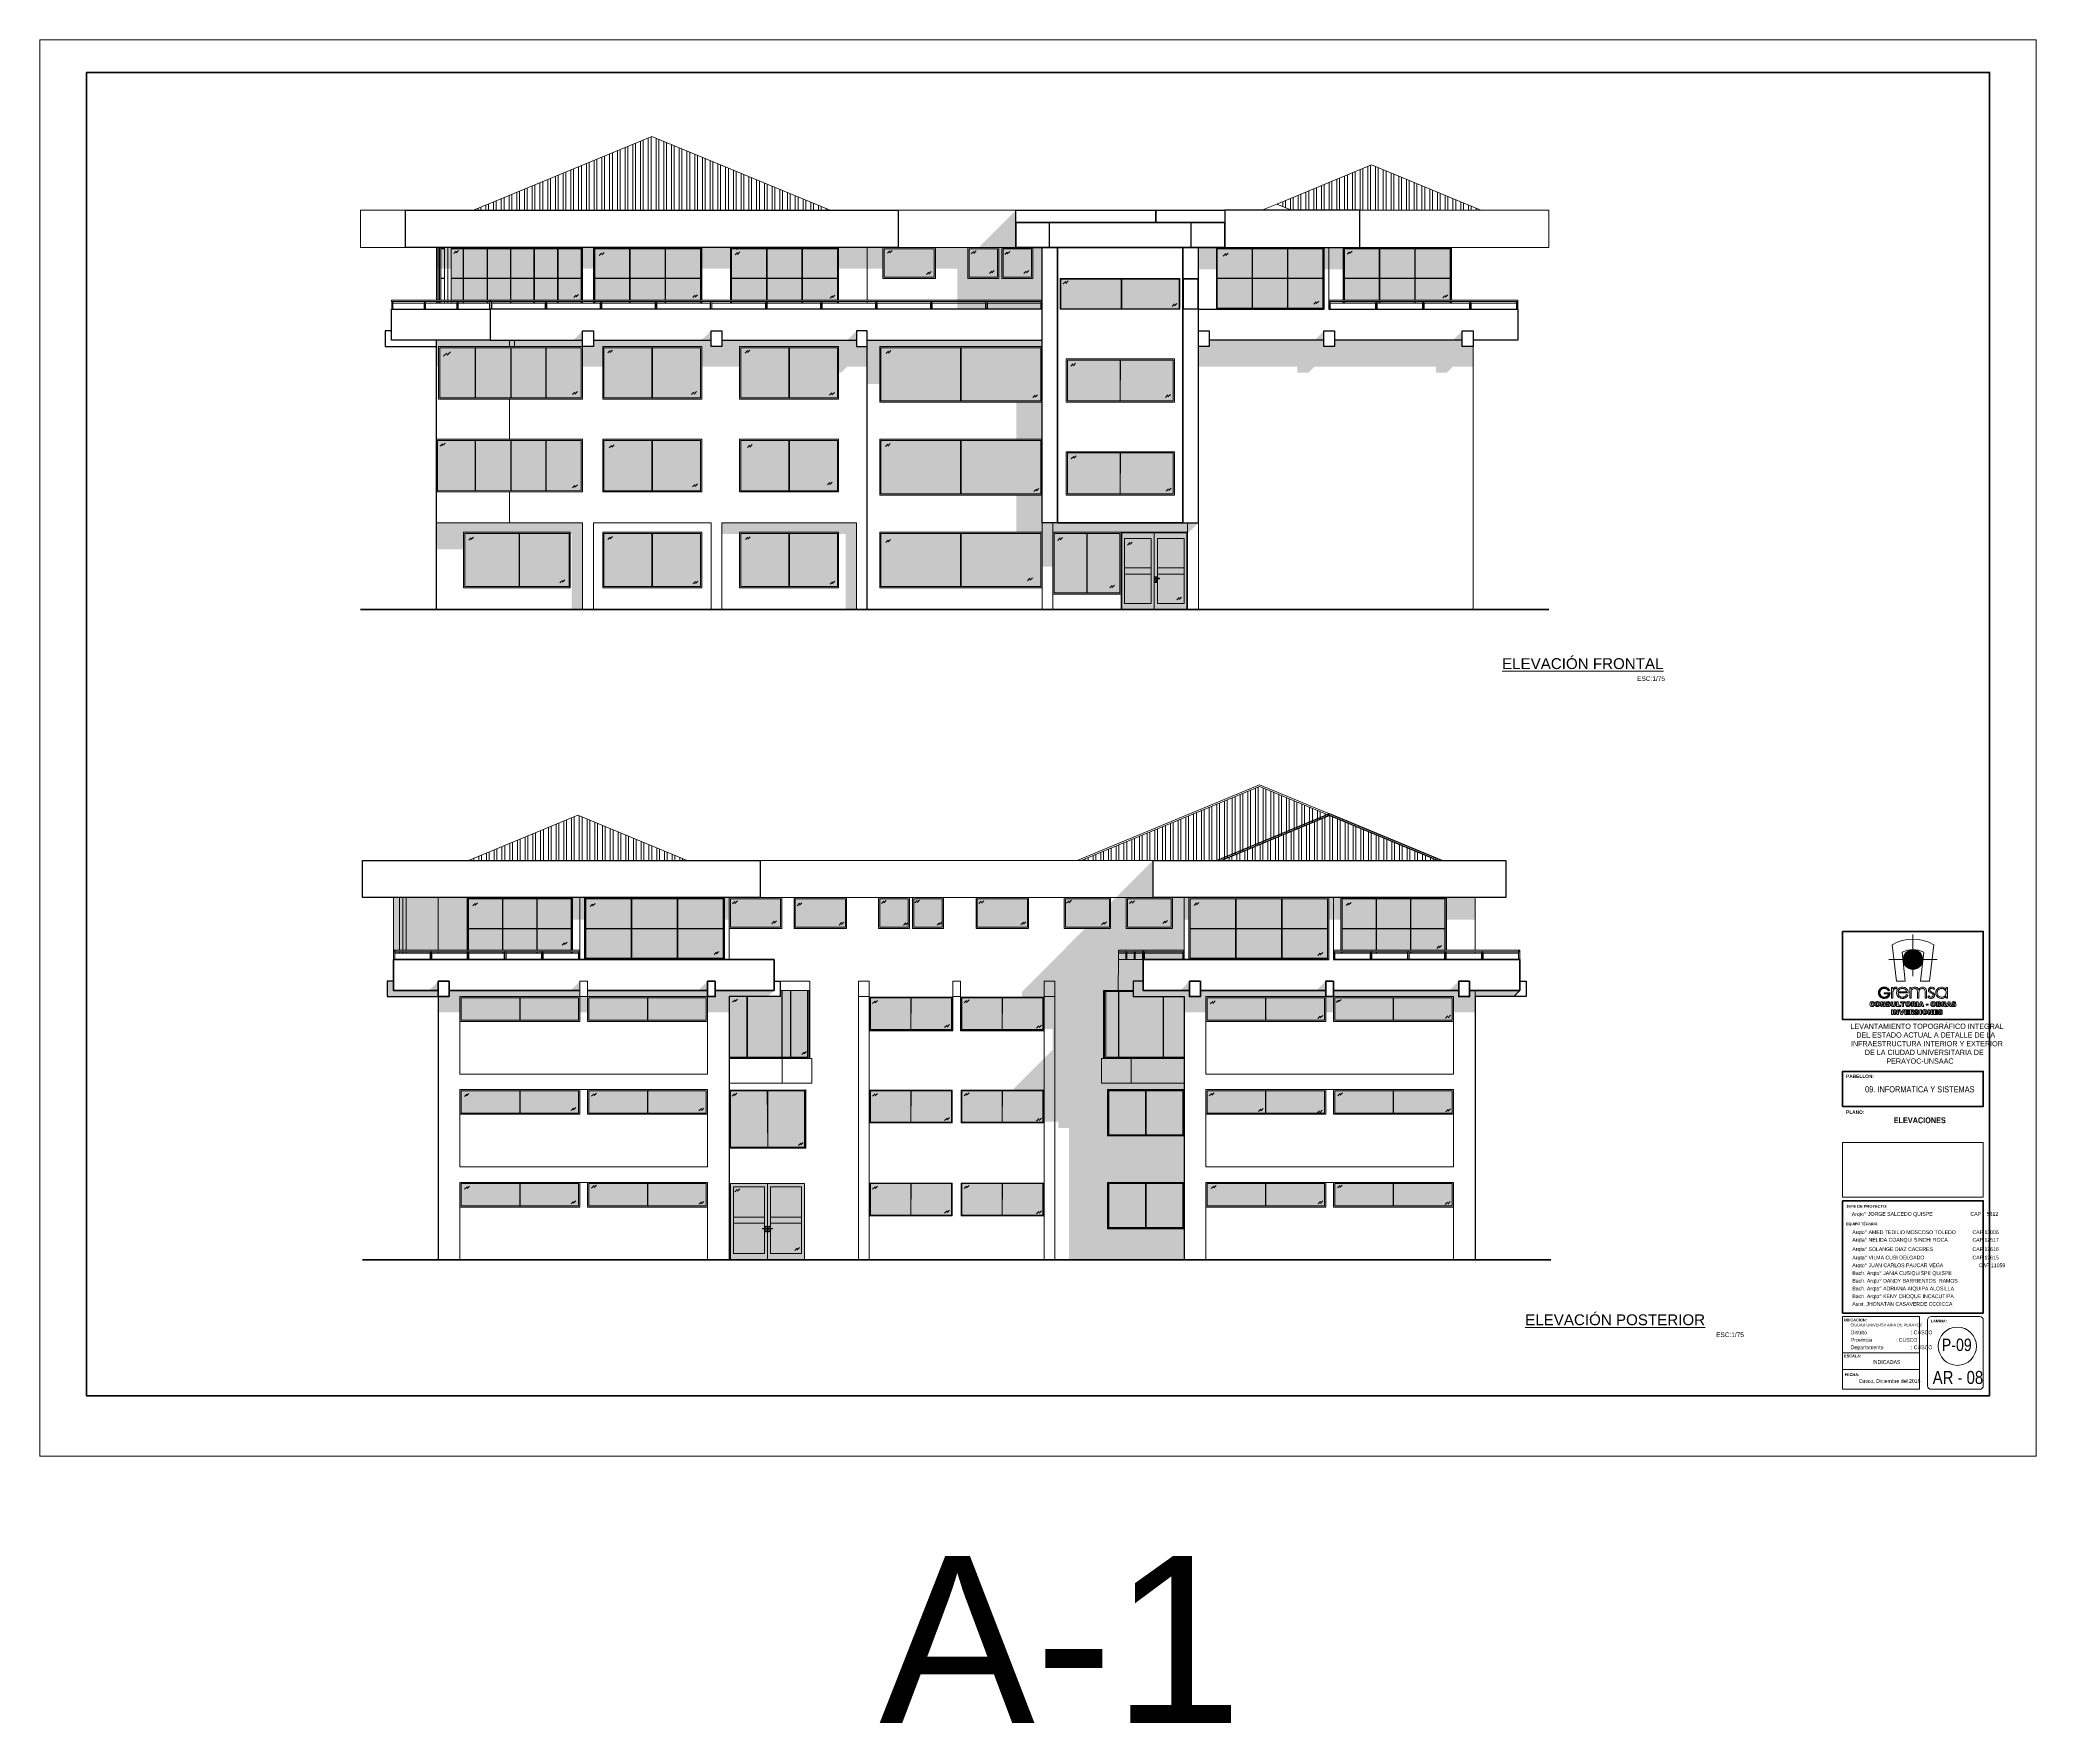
# Model space of a CAD drawing. Header units: inches. Extents: x 140 to 978, y -82 to 38.
# Drawn here: x 748.4 to 812.9, y -81.6 to -27.2 of the extents above; entities that cross this region are included whole.
import ezdxf

# ---------------------------------------------------------------- set-up
doc = ezdxf.new("R2010")
doc.units = ezdxf.units.IN
doc.header["$MEASUREMENT"] = 0
for name, color, linetype, lineweight in [('UNSAAC CUBIERTAS', 22, 'Continuous', 0), ('UNSAAC- ROTULO', 7, 'Continuous', 60), ('UNSAAC-COTA', 48, 'Continuous', 0), ('UNSAAC-FACHADA (1ER PLANOTYTY', 20, 'Continuous', 60), ('UNSAAC-FACHADA(2DO PLANO)', 7, 'Continuous', 30), ('UNSAAC-LINEA 0.00', 251, 'Continuous', 0), ('UNSAAC-MUEBLE', 254, 'Continuous', 0), ('UNSAAC-SOMBRA', 5, 'Continuous', 0), ('UNSAAC-TEXTOS', 250, 'Continuous', 0), ('UNSAAC-TEXTOS ROTULO', 7, 'Continuous', 15), ('UNSAAC-TEXTURAS', 250, 'Continuous', 0), ('UNSAAC-VARIOS', 30, 'Continuous', 0), ('UNSAAC-VIDRIO', 150, 'Continuous', 30)]:
    doc.layers.add(name, color=color, linetype=linetype, lineweight=lineweight)
doc.styles.add('5mm', font='GOTHIC.TTF', dxfattribs={"height": 5})
doc.styles.get("Standard").update_dxf_attribs({"font": 'arial.ttf'})
pattern_1 = [(37.5, (-344.074532, 0.14547), (-0.00062993358, 0.0192682377), [0, -0.0152, 0, -0.017, 0, -0.01625]), (7.5, (-344.074532, 0.14547), (0.01769776705, 0.02822146065), [0, -0.0082, 0, -0.0137, 0, -0.00525]), (327.5, (-344.086832, 0.14547), (0.03114141862, 5.659054e-05), [0, -0.005, 0, -0.018, 0, -0.0235]), (317.5, (-344.086832, 0.14547), (0.03006126605, 0.00877675565), [0, -0.0025, 0, -0.0118, 0, -0.0135])]
pattern_2 = [(37.5, (-8.997555, 0), (-0.0009449004, 0.02890235654), [0, -0.0228, 0, -0.0255, 0, -0.024375]), (7.5, (-8.997555, 0), (0.0265466506, 0.042332191), [0, -0.0123, 0, -0.02055, 0, -0.007875]), (327.5, (-9.016005, 0), (0.0467121279, 8.48858e-05), [0, -0.0075, 0, -0.027, 0, -0.03525]), (317.5, (-9.016005, 0), (0.045091899, 0.0131651335), [0, -0.00375, 0, -0.0177, 0, -0.02025])]

msp = doc.modelspace()

# ---------------------------------------------------------------- hatches: boundary and pattern name
at = {"layer": 'UNSAAC CUBIERTAS'}
h = msp.add_hatch(dxfattribs=at)
h.set_pattern_fill('STEEL', color=256, scale=2, angle=225, style=0)
h.set_pattern_definition([(270, (542.0525, -38.31155), (0.25, -6e-17), []), (270, (542.1409, -38.39994), (0.25, -6e-17), [])])
h.paths.add_polyline_path([(768.166, -30.343), (762.406, -32.729), (773.926, -32.729)])
h.paths.add_polyline_path([(791.416, -31.265), (788.36, -32.531), (788.839, -32.729), (791.041, -32.729), (794.951, -32.729)])
h = msp.add_hatch(dxfattribs=at)
h.set_pattern_fill('STEEL', color=256, scale=2, angle=225, style=0)
h.set_pattern_definition([(270, (787.1728, -53.4233), (0.25, -6e-17), []), (270, (787.2612, -53.51168), (0.25, -6e-17), [])])
h.paths.add_polyline_path([(790.067, -52.286), (787.805, -51.349), (782.044, -53.735), (784.367, -53.735), (786.569, -53.735)])
h = msp.add_hatch(dxfattribs=at)
h.set_pattern_fill('STEEL', color=256, scale=2, angle=225, style=0)
h.set_pattern_definition([(270, (534.07388, -97.26068), (0.25, -6e-17), []), (270, (534.16227, -97.34907), (0.25, -6e-17), [])])
h.paths.add_polyline_path([(765.774, -52.271), (762.238, -53.735), (769.309, -53.735)])
h.paths.add_polyline_path([(790.067, -52.286), (786.569, -53.735), (793.565, -53.735)])
at = {"layer": 'UNSAAC-LINEA 0.00', "lineweight": 13}
h = msp.add_hatch(color=256, dxfattribs=at)
h.dxf.hatch_style = 1
h.set_gradient(color1=(230, 240, 249), color2=(251, 252, 254), name='HEMISPHERICAL')
h.paths.add_polyline_path([(789.891, -35.929), (786.412, -35.929), (786.412, -33.95), (789.891, -33.95)])
h = msp.add_hatch(color=256, dxfattribs=at)
h.dxf.hatch_style = 1
h.set_gradient(color1=(230, 240, 249), color2=(251, 252, 254), name='HEMISPHERICAL')
h.paths.add_polyline_path([(794.004, -35.729), (790.504, -35.729), (790.504, -33.929), (794.004, -33.929)])
h = msp.add_hatch(color=256, dxfattribs=at)
h.dxf.hatch_style = 1
h.set_gradient(color1=(230, 240, 249), color2=(251, 252, 254), name='HEMISPHERICAL')
h.paths.add_polyline_path([(765.604, -56.735), (759.817, -56.735), (759.817, -54.935), (765.604, -54.935)])
h.paths.add_polyline_path([(770.517, -56.935), (765.991, -56.935), (765.991, -54.935), (770.517, -54.935)])
h = msp.add_hatch(color=256, dxfattribs=at)
h.dxf.hatch_style = 1
h.set_gradient(color1=(230, 240, 249), color2=(251, 252, 254), name='HEMISPHERICAL')
h.paths.add_polyline_path([(783.717, -57.935), (782.763, -57.935), (782.763, -60.135), (785.367, -60.135), (785.367, -58.135), (783.717, -58.135)])
h = msp.add_hatch(color=256, dxfattribs=at)
h.dxf.hatch_style = 1
h.set_gradient(color1=(230, 240, 249), color2=(251, 252, 254), name='HEMISPHERICAL')
h.paths.add_polyline_path([(766.092, -58.135), (769.967, -58.135), (769.967, -58.935), (766.092, -58.935)])
h.paths.add_polyline_path([(765.842, -58.935), (761.967, -58.935), (761.967, -58.135), (765.842, -58.135)])
h = msp.add_hatch(color=256, dxfattribs=at)
h.dxf.hatch_style = 1
h.set_gradient(color1=(230, 240, 249), color2=(251, 252, 254), name='HEMISPHERICAL')
h.paths.add_polyline_path([(765.842, -61.135), (761.967, -61.135), (761.967, -61.935), (765.842, -61.935)])
h.paths.add_polyline_path([(769.967, -61.935), (766.092, -61.935), (766.092, -61.135), (769.967, -61.135)])
h = msp.add_hatch(color=256, dxfattribs=at)
h.dxf.hatch_style = 1
h.set_gradient(color1=(230, 240, 249), color2=(251, 252, 254), name='HEMISPHERICAL')
h.paths.add_polyline_path([(770.688, -63.014), (773.121, -63.014), (773.121, -61.156), (770.688, -61.156)])
h = msp.add_hatch(color=256, dxfattribs=at)
h.dxf.hatch_style = 1
h.set_gradient(color1=(230, 240, 249), color2=(251, 252, 254), name='HEMISPHERICAL')
h.paths.add_polyline_path([(766.092, -64.135), (769.967, -64.135), (769.967, -64.935), (766.092, -64.935)])
h.paths.add_polyline_path([(765.842, -64.935), (761.967, -64.935), (761.967, -64.135), (765.842, -64.135)])
h = msp.add_hatch(color=256, dxfattribs=at)
h.dxf.hatch_style = 1
h.set_gradient(color1=(230, 240, 249), color2=(251, 252, 254), name='HEMISPHERICAL')
h.paths.add_polyline_path([(773.102, -66.635), (770.707, -66.635), (770.707, -64.175), (773.102, -64.175)])
h = msp.add_hatch(color=256, dxfattribs=at)
h.dxf.hatch_style = 1
h.set_gradient(color1=(230, 240, 249), color2=(251, 252, 254), name='HEMISPHERICAL')
h.paths.add_polyline_path([(785.367, -65.635), (782.892, -65.635), (782.892, -64.135), (785.367, -64.135)])
at = {"layer": 'UNSAAC-SOMBRA', "ltscale": 0.5}
h = msp.add_hatch(dxfattribs=at)
h.set_pattern_fill('AR-SAND', color=256, scale=0.015, style=0)
h.set_pattern_definition(pattern_2)
h.paths.add_polyline_path([(779.929, -33.129), (779.929, -32.729), (778.729, -33.929), (779.929, -33.929)])
h = msp.add_hatch(dxfattribs=at)
h.set_pattern_fill('AR-SAND', color=256, scale=0.015, style=0)
h.set_pattern_definition(pattern_2)
h.paths.add_polyline_path([(775.129, -33.929), (761.212, -33.929), (761.212, -34.615), (775.129, -34.615)])
h = msp.add_hatch(dxfattribs=at)
h.set_pattern_fill('AR-SAND', color=256, scale=0.015, style=0)
h.set_pattern_definition(pattern_2)
h.paths.add_polyline_path([(778.043, -35.929), (778.043, -34.615), (775.129, -34.615), (775.129, -33.929), (780.779, -33.929), (780.779, -35.929)])
h = msp.add_hatch(dxfattribs=at)
h.set_pattern_fill('AR-SAND', color=256, scale=0.015, style=0)
h.set_pattern_definition(pattern_2)
h.paths.add_polyline_path([(794.004, -33.929), (794.004, -34.636), (785.829, -34.636), (785.829, -33.929)])
h = msp.add_hatch(dxfattribs=at)
h.set_pattern_fill('AR-SAND', color=256, scale=0.015, style=0)
h.set_pattern_definition(pattern_2)
h.paths.add_polyline_path([(775.129, -37.778), (775.129, -37.129), (774.779, -37.129), (774.779, -36.629), (774.479, -36.929), (770.429, -36.929), (770.429, -37.129), (770.079, -37.129), (770.079, -36.629), (769.779, -36.929), (766.279, -36.929), (766.279, -37.129), (765.929, -37.129), (765.929, -36.629), (765.629, -36.929), (761.204, -36.929), (761.204, -37.781), (765.08, -37.778), (765.08, -37.978), (765.43, -37.978), (765.63, -37.777), (769.23, -37.778), (769.23, -37.978), (769.58, -37.978), (769.78, -37.778), (773.93, -37.778), (773.93, -37.978), (774.28, -37.978), (774.48, -37.778)])
h = msp.add_hatch(dxfattribs=at)
h.set_pattern_fill('AR-SAND', color=256, scale=0.015, style=0)
h.set_pattern_definition(pattern_2)
h.paths.add_polyline_path([(794.704, -37.129), (794.704, -37.778), (794.055, -37.778), (793.855, -37.978), (793.505, -37.978), (793.505, -37.778), (789.58, -37.778), (789.38, -37.978), (789.03, -37.978), (789.03, -37.778), (785.829, -37.778), (785.829, -37.129), (786.179, -37.129), (786.179, -36.929), (789.579, -36.929), (789.879, -36.629), (789.879, -37.129), (790.229, -37.129), (790.229, -36.929), (794.054, -36.929), (794.354, -36.629), (794.354, -37.129)])
h = msp.add_hatch(dxfattribs=at)
h.set_pattern_fill('AR-SAND', color=256, scale=0.015, style=0)
h.set_pattern_definition(pattern_2)
h.paths.add_polyline_path([(780.779, -36.929), (779.364, -38.343), (775.129, -38.343), (775.129, -36.929)])
h = msp.add_hatch(dxfattribs=at)
h.set_pattern_fill('AR-SAND', color=256, scale=0.015, style=0)
h.set_pattern_definition(pattern_2)
h.paths.add_polyline_path([(785.829, -42.829), (784.768, -43.89), (783.914, -44.243), (779.864, -44.243), (779.718, -43.89), (779.718, -43.129), (779.94, -43.129), (779.94, -41.929), (779.718, -41.929), (779.718, -40.129), (779.94, -40.129), (779.94, -38.929), (779.718, -38.929), (779.718, -37.99), (780.779, -36.929), (780.779, -42.829)])
h = msp.add_hatch(dxfattribs=at)
h.set_pattern_fill('AR-SAND', color=256, scale=0.015, style=0)
h.set_pattern_definition(pattern_2)
h.paths.add_polyline_path([(765.929, -42.829), (765.08, -43.678), (761.204, -43.678), (761.204, -42.829)])
h = msp.add_hatch(dxfattribs=at)
h.set_pattern_fill('AR-SAND', color=256, scale=0.015, style=0)
h.set_pattern_definition(pattern_2)
h.paths.add_polyline_path([(765.929, -42.829), (765.575, -43.183), (765.575, -45.629), (765.929, -45.629)])
h = msp.add_hatch(dxfattribs=at)
h.set_pattern_fill('AR-SAND', color=256, scale=0.015, style=0)
h.set_pattern_definition(pattern_2)
h.paths.add_polyline_path([(774.425, -45.629), (774.425, -43.183), (770.429, -43.183), (770.429, -42.829), (774.779, -42.829), (774.779, -45.629)])
h = msp.add_hatch(dxfattribs=at)
h.set_pattern_fill('AR-SAND', color=256, scale=0.015, style=0)
h.set_pattern_definition(pattern_2)
h.paths.add_polyline_path([(780.124, -57.978), (780.124, -59.178), (781.124, -59.178), (781.124, -59.853), (784.042, -56.935), (785.367, -56.935), (785.367, -54.935), (784.367, -54.935), (784.367, -53.735)])
h = msp.add_hatch(dxfattribs=at)
h.set_pattern_fill('AR-SAND', color=256, scale=0.015, style=0)
h.set_pattern_definition(pattern_2)
h.paths.add_polyline_path([(770.667, -54.935), (770.667, -55.645), (759.817, -55.645), (759.817, -54.935)])
h = msp.add_hatch(dxfattribs=at)
h.set_pattern_fill('AR-SAND', color=256, scale=0.015, style=0)
h.set_pattern_definition(pattern_2)
h.paths.add_polyline_path([(794.767, -54.935), (794.767, -55.645), (785.367, -55.645), (785.367, -54.935)])
h = msp.add_hatch(dxfattribs=at)
h.set_pattern_fill('AR-SAND', color=256, scale=0.015, style=0)
h.set_pattern_definition(pattern_2)
h.paths.add_polyline_path([(781.299, -62.378), (781.649, -62.378), (781.649, -66.635), (785.367, -66.635), (785.367, -58.135), (783.717, -58.135), (783.717, -57.635), (784.042, -57.635), (784.042, -56.935), (779.799, -61.178), (779.799, -62.178), (781.299, -62.178)])
h = msp.add_hatch(dxfattribs=at)
h.set_pattern_fill('AR-SAND', color=256, scale=0.015, style=0)
h.set_pattern_definition(pattern_2)
h.paths.add_polyline_path([(759.817, -57.935), (759.817, -57.635), (759.617, -57.635), (759.617, -58.135), (761.267, -58.135), (761.267, -58.66), (761.285, -58.642), (765.135, -58.642), (765.135, -58.842), (765.385, -58.842), (765.585, -58.642), (769.26, -58.642), (769.26, -58.842), (769.61, -58.842), (769.81, -58.642), (770.667, -58.642), (770.667, -58.135), (771.917, -58.135), (772.117, -57.935), (770.217, -57.935), (770.217, -58.135), (769.967, -58.135), (769.967, -57.635), (769.667, -57.935), (766.092, -57.935), (766.092, -58.135), (765.842, -58.135), (765.842, -57.635), (765.542, -57.935), (761.617, -57.935), (761.617, -58.135), (761.267, -58.135), (761.267, -57.635), (760.967, -57.935)])
h = msp.add_hatch(dxfattribs=at)
h.set_pattern_fill('AR-SAND', color=256, scale=0.015, style=0)
h.set_pattern_definition(pattern_2)
h.paths.add_polyline_path([(784.042, -57.635), (784.042, -57.935), (785.242, -57.935), (785.542, -57.635), (785.542, -58.135), (785.892, -58.135), (785.892, -57.935), (789.642, -57.935), (789.942, -57.635), (789.942, -58.135), (790.192, -58.135), (790.192, -57.935), (793.942, -57.935), (794.242, -57.635), (794.242, -58.135), (794.592, -58.135), (794.592, -57.935), (796.217, -57.935), (796.017, -58.135), (794.767, -58.135), (794.767, -58.642), (794.085, -58.642), (793.885, -58.842), (793.535, -58.842), (793.535, -58.642), (789.685, -58.642), (789.485, -58.842), (789.235, -58.842), (789.235, -58.642), (785.385, -58.642), (785.367, -58.66), (785.367, -58.135), (783.717, -58.135), (783.717, -57.635)])
at = {"layer": 'UNSAAC-TEXTOS'}
h = msp.add_hatch(color=252, dxfattribs=at)
h.dxf.hatch_style = 1
edge = h.paths.add_edge_path()
edge.add_arc((808.916, -56.936), 0.316, 0, 360)
h = msp.add_hatch(color=86, dxfattribs=at)
h.dxf.hatch_style = 1
edge = h.paths.add_edge_path()
edge.add_spline(control_points=[(807.901, -57.844), (807.896, -57.846), (807.891, -57.849), (807.885, -57.853)], knot_values=[0.18875, 0.18875, 0.18875, 0.18875, 0.1925, 0.1925, 0.1925, 0.1925], degree=3, periodic=0)
edge.add_spline(control_points=[(807.885, -57.853), (807.878, -57.858), (807.871, -57.864), (807.863, -57.871)], knot_values=[0.1925, 0.1925, 0.1925, 0.1925, 0.1975, 0.1975, 0.1975, 0.1975], degree=3, periodic=0)
edge.add_spline(control_points=[(807.863, -57.871), (807.859, -57.875), (807.855, -57.879), (807.851, -57.884), (807.851, -57.884), (807.85, -57.885), (807.848, -57.887)], knot_values=[0.1975, 0.1975, 0.1975, 0.1975, 0.2, 0.2, 0.2, 0.205, 0.205, 0.205, 0.205], degree=3, periodic=0)
edge.add_spline(control_points=[(807.848, -57.887), (807.847, -57.889), (807.844, -57.892), (807.841, -57.896)], knot_values=[0.205, 0.205, 0.205, 0.205, 0.21, 0.21, 0.21, 0.21], degree=3, periodic=0)
edge.add_spline(control_points=[(807.841, -57.896), (807.838, -57.899), (807.835, -57.904), (807.832, -57.908)], knot_values=[0.21, 0.21, 0.21, 0.21, 0.215, 0.215, 0.215, 0.215], degree=3, periodic=0)
edge.add_spline(control_points=[(807.832, -57.908), (807.828, -57.913), (807.823, -57.92), (807.819, -57.927), (807.817, -57.93)], knot_values=[0.215, 0.215, 0.215, 0.215, 0.22, 0.2225, 0.2225, 0.2225, 0.2225], degree=3, periodic=0)
edge.add_spline(control_points=[(807.817, -57.93), (807.814, -57.935), (807.812, -57.94), (807.81, -57.946)], knot_values=[0.2225, 0.2225, 0.2225, 0.2225, 0.2275, 0.2275, 0.2275, 0.2275], degree=3, periodic=0)
edge.add_spline(control_points=[(807.81, -57.946), (807.807, -57.952), (807.806, -57.959), (807.804, -57.967)], knot_values=[0.2275, 0.2275, 0.2275, 0.2275, 0.2325, 0.2325, 0.2325, 0.2325], degree=3, periodic=0)
edge.add_spline(control_points=[(807.804, -57.967), (807.803, -57.974), (807.802, -57.983), (807.801, -57.993)], knot_values=[0.2325, 0.2325, 0.2325, 0.2325, 0.2375, 0.2375, 0.2375, 0.2375], degree=3, periodic=0)
edge.add_spline(control_points=[(807.801, -57.993), (807.801, -57.998), (807.801, -58.004), (807.801, -58.009), (807.801, -58.009), (807.801, -58.011), (807.801, -58.013)], knot_values=[0.2375, 0.2375, 0.2375, 0.2375, 0.24, 0.24, 0.24, 0.245, 0.245, 0.245, 0.245], degree=3, periodic=0)
edge.add_spline(control_points=[(807.801, -58.013), (807.801, -58.016), (807.801, -58.019), (807.801, -58.023)], knot_values=[0.245, 0.245, 0.245, 0.245, 0.25, 0.25, 0.25, 0.25], degree=3, periodic=0)
edge.add_spline(control_points=[(807.801, -58.023), (807.802, -58.027), (807.802, -58.032), (807.802, -58.037)], knot_values=[0.25, 0.25, 0.25, 0.25, 0.255, 0.255, 0.255, 0.255], degree=3, periodic=0)
edge.add_spline(control_points=[(807.802, -58.037), (807.803, -58.042), (807.804, -58.05), (807.805, -58.057), (807.806, -58.06)], knot_values=[0.255, 0.255, 0.255, 0.255, 0.26, 0.2625, 0.2625, 0.2625, 0.2625], degree=3, periodic=0)
edge.add_spline(control_points=[(807.806, -58.06), (807.807, -58.065), (807.809, -58.07), (807.811, -58.076)], knot_values=[0.2625, 0.2625, 0.2625, 0.2625, 0.2675, 0.2675, 0.2675, 0.2675], degree=3, periodic=0)
edge.add_spline(control_points=[(807.811, -58.076), (807.813, -58.081), (807.816, -58.087), (807.82, -58.094)], knot_values=[0.2675, 0.2675, 0.2675, 0.2675, 0.2725, 0.2725, 0.2725, 0.2725], degree=3, periodic=0)
edge.add_spline(control_points=[(807.82, -58.094), (807.823, -58.1), (807.828, -58.107), (807.834, -58.115)], knot_values=[0.2725, 0.2725, 0.2725, 0.2725, 0.2775, 0.2775, 0.2775, 0.2775], degree=3, periodic=0)
edge.add_spline(control_points=[(807.834, -58.115), (807.837, -58.118), (807.84, -58.123), (807.844, -58.127), (807.844, -58.127), (807.845, -58.128), (807.847, -58.131)], knot_values=[0.2775, 0.2775, 0.2775, 0.2775, 0.28, 0.28, 0.28, 0.285, 0.285, 0.285, 0.285], degree=3, periodic=0)
edge.add_spline(control_points=[(807.847, -58.131), (807.851, -58.135), (807.858, -58.143), (807.868, -58.152)], knot_values=[0.285, 0.285, 0.285, 0.285, 0.295, 0.295, 0.295, 0.295], degree=3, periodic=0)
edge.add_spline(control_points=[(807.868, -58.152), (807.872, -58.157), (807.88, -58.163), (807.888, -58.169), (807.891, -58.171)], knot_values=[0.295, 0.295, 0.295, 0.295, 0.3, 0.3025, 0.3025, 0.3025, 0.3025], degree=3, periodic=0)
edge.add_spline(control_points=[(807.891, -58.171), (807.895, -58.174), (807.899, -58.176), (807.904, -58.179)], knot_values=[0.3025, 0.3025, 0.3025, 0.3025, 0.30625, 0.30625, 0.30625, 0.30625], degree=3, periodic=0)
edge.add_spline(control_points=[(807.904, -58.179), (807.908, -58.18), (807.911, -58.182), (807.915, -58.183)], knot_values=[0.30625, 0.30625, 0.30625, 0.30625, 0.30875, 0.30875, 0.30875, 0.30875], degree=3, periodic=0)
edge.add_spline(control_points=[(807.915, -58.183), (807.921, -58.185), (807.927, -58.187), (807.934, -58.188)], knot_values=[0.30875, 0.30875, 0.30875, 0.30875, 0.3125, 0.3125, 0.3125, 0.3125], degree=3, periodic=0)
edge.add_spline(control_points=[(807.934, -58.188), (807.943, -58.19), (807.954, -58.191), (807.967, -58.192)], knot_values=[0.3125, 0.3125, 0.3125, 0.3125, 0.3175, 0.3175, 0.3175, 0.3175], degree=3, periodic=0)
edge.add_spline(control_points=[(807.967, -58.192), (807.974, -58.192), (807.981, -58.192), (807.988, -58.192), (807.988, -58.192), (807.99, -58.192), (807.994, -58.192)], knot_values=[0.3175, 0.3175, 0.3175, 0.3175, 0.32, 0.32, 0.32, 0.325, 0.325, 0.325, 0.325], degree=3, periodic=0)
edge.add_spline(control_points=[(807.994, -58.192), (808, -58.192), (808.013, -58.192), (808.026, -58.19)], knot_values=[0.325, 0.325, 0.325, 0.325, 0.335, 0.335, 0.335, 0.335], degree=3, periodic=0)
edge.add_spline(control_points=[(808.026, -58.19), (808.033, -58.189), (808.044, -58.188), (808.054, -58.185), (808.058, -58.184)], knot_values=[0.335, 0.335, 0.335, 0.335, 0.34, 0.3425, 0.3425, 0.3425, 0.3425], degree=3, periodic=0)
edge.add_spline(control_points=[(808.058, -58.184), (808.063, -58.183), (808.068, -58.181), (808.073, -58.179)], knot_values=[0.3425, 0.3425, 0.3425, 0.3425, 0.34625, 0.34625, 0.34625, 0.34625], degree=3, periodic=0)
edge.add_spline(control_points=[(808.073, -58.179), (808.077, -58.178), (808.08, -58.176), (808.084, -58.174)], knot_values=[0.34625, 0.34625, 0.34625, 0.34625, 0.34875, 0.34875, 0.34875, 0.34875], degree=3, periodic=0)
edge.add_spline(control_points=[(808.084, -58.174), (808.089, -58.171), (808.095, -58.167), (808.1, -58.163)], knot_values=[0.34875, 0.34875, 0.34875, 0.34875, 0.3525, 0.3525, 0.3525, 0.3525], degree=3, periodic=0)
edge.add_spline(control_points=[(808.1, -58.163), (808.108, -58.157), (808.116, -58.15), (808.124, -58.14)], knot_values=[0.3525, 0.3525, 0.3525, 0.3525, 0.3575, 0.3575, 0.3575, 0.3575], degree=3, periodic=0)
edge.add_spline(control_points=[(808.124, -58.14), (808.128, -58.136), (808.133, -58.131), (808.138, -58.125), (808.138, -58.125), (808.138, -58.124), (808.14, -58.122)], knot_values=[0.3575, 0.3575, 0.3575, 0.3575, 0.36, 0.36, 0.36, 0.365, 0.365, 0.365, 0.365], degree=3, periodic=0)
edge.add_spline(control_points=[(808.14, -58.122), (808.143, -58.119), (808.148, -58.112), (808.153, -58.104)], knot_values=[0.365, 0.365, 0.365, 0.365, 0.375, 0.375, 0.375, 0.375], degree=3, periodic=0)
edge.add_spline(control_points=[(808.153, -58.104), (808.156, -58.1), (808.16, -58.094), (808.163, -58.087), (808.164, -58.085)], knot_values=[0.375, 0.375, 0.375, 0.375, 0.38, 0.3825, 0.3825, 0.3825, 0.3825], degree=3, periodic=0)
edge.add_spline(control_points=[(808.164, -58.085), (808.167, -58.08), (808.169, -58.075), (808.17, -58.07)], knot_values=[0.3825, 0.3825, 0.3825, 0.3825, 0.3875, 0.3875, 0.3875, 0.3875], degree=3, periodic=0)
edge.add_spline(control_points=[(808.17, -58.07), (808.172, -58.064), (808.174, -58.057), (808.175, -58.05)], knot_values=[0.3875, 0.3875, 0.3875, 0.3875, 0.3925, 0.3925, 0.3925, 0.3925], degree=3, periodic=0)
edge.add_spline(control_points=[(808.175, -58.05), (808.176, -58.042), (808.177, -58.034), (808.177, -58.023)], knot_values=[0.3925, 0.3925, 0.3925, 0.3925, 0.3975, 0.3975, 0.3975, 0.3975], degree=3, periodic=0)
edge.add_spline(control_points=[(808.177, -58.023), (808.178, -58.018), (808.178, -58.013), (808.178, -58.007)], knot_values=[0.3975, 0.3975, 0.3975, 0.3975, 0.4, 0.4, 0.4, 0.4], degree=3, periodic=0)
edge.add_spline(control_points=[(808.178, -58.007), (808.178, -58.007), (808.178, -58.007), (807.991, -58.007), (807.991, -58.007)], knot_values=[0.4, 0.4, 0.4, 0.4, 0.42, 0.44, 0.44, 0.44, 0.44], degree=3, periodic=0)
edge.add_spline(control_points=[(807.991, -58.007), (807.991, -58.007), (807.991, -58.007), (807.991, -58.045), (807.991, -58.045)], knot_values=[0.44, 0.44, 0.44, 0.44, 0.46, 0.48, 0.48, 0.48, 0.48], degree=3, periodic=0)
edge.add_spline(control_points=[(807.991, -58.045), (807.991, -58.045), (807.991, -58.045), (808.127, -58.045), (808.127, -58.045), (808.127, -58.045), (808.126, -58.048), (808.124, -58.053)], knot_values=[0.48, 0.48, 0.48, 0.48, 0.5, 0.52, 0.52, 0.52, 0.53, 0.53, 0.53, 0.53], degree=3, periodic=0)
edge.add_spline(control_points=[(808.12, -58.068), (808.121, -58.063), (808.123, -58.057), (808.124, -58.053)], knot_values=[0.53, 0.53, 0.53, 0.53, 0.54, 0.54, 0.54, 0.54], degree=3, periodic=0)
edge.add_spline(control_points=[(808.107, -58.093), (808.111, -58.086), (808.114, -58.081), (808.116, -58.076)], knot_values=[0.545, 0.545, 0.545, 0.545, 0.555, 0.555, 0.555, 0.555], degree=3, periodic=0)
edge.add_spline(control_points=[(808.099, -58.102), (808.102, -58.099), (808.105, -58.096), (808.107, -58.093)], knot_values=[0.555, 0.555, 0.555, 0.555, 0.56, 0.56, 0.56, 0.56], degree=3, periodic=0)
edge.add_spline(control_points=[(808.045, -58.139), (808.049, -58.138), (808.051, -58.137), (808.051, -58.137), (808.071, -58.128), (808.087, -58.117), (808.099, -58.102), (808.099, -58.102)], knot_values=[0.56, 0.56, 0.56, 0.56, 0.57, 0.57, 0.57, 0.59, 0.61, 0.61, 0.61, 0.61], degree=3, periodic=0)
edge.add_spline(control_points=[(808.031, -58.144), (808.036, -58.143), (808.041, -58.141), (808.045, -58.139)], knot_values=[0.61, 0.61, 0.61, 0.61, 0.62, 0.62, 0.62, 0.62], degree=3, periodic=0)
edge.add_spline(control_points=[(808.015, -58.148), (808.018, -58.148), (808.021, -58.147), (808.023, -58.147)], knot_values=[0.625, 0.625, 0.625, 0.625, 0.63, 0.63, 0.63, 0.63], degree=3, periodic=0)
edge.add_spline(control_points=[(807.978, -58.15), (807.985, -58.15), (807.989, -58.15), (807.989, -58.15), (807.994, -58.15), (807.999, -58.15), (808.003, -58.15)], knot_values=[0.635, 0.635, 0.635, 0.635, 0.645, 0.645, 0.645, 0.65, 0.65, 0.65, 0.65], degree=3, periodic=0)
edge.add_spline(control_points=[(807.948, -58.146), (807.95, -58.146), (807.961, -58.148), (807.971, -58.149), (807.978, -58.15)], knot_values=[0.65, 0.65, 0.65, 0.65, 0.6525, 0.6625, 0.6625, 0.6625, 0.6625], degree=3, periodic=0)
edge.add_spline(control_points=[(807.935, -58.142), (807.94, -58.144), (807.944, -58.145), (807.948, -58.146)], knot_values=[0.6625, 0.6625, 0.6625, 0.6625, 0.6675, 0.6675, 0.6675, 0.6675], degree=3, periodic=0)
edge.add_spline(control_points=[(807.922, -58.136), (807.927, -58.138), (807.931, -58.141), (807.935, -58.142)], knot_values=[0.6675, 0.6675, 0.6675, 0.6675, 0.6725, 0.6725, 0.6725, 0.6725], degree=3, periodic=0)
edge.add_spline(control_points=[(807.906, -58.125), (807.911, -58.129), (807.917, -58.133), (807.922, -58.136)], knot_values=[0.6725, 0.6725, 0.6725, 0.6725, 0.6775, 0.6775, 0.6775, 0.6775], degree=3, periodic=0)
edge.add_spline(control_points=[(807.861, -58.067), (807.862, -58.069), (807.863, -58.07), (807.863, -58.07), (807.872, -58.09), (807.883, -58.106), (807.896, -58.117), (807.896, -58.117)], knot_values=[0.68, 0.68, 0.68, 0.68, 0.685, 0.685, 0.685, 0.705, 0.725, 0.725, 0.725, 0.725], degree=3, periodic=0)
edge.add_spline(control_points=[(807.854, -58.048), (807.857, -58.056), (807.86, -58.064), (807.861, -58.067)], knot_values=[0.725, 0.725, 0.725, 0.725, 0.735, 0.735, 0.735, 0.735], degree=3, periodic=0)
edge.add_spline(control_points=[(807.849, -58.028), (807.849, -58.03), (807.851, -58.037), (807.853, -58.044), (807.854, -58.048)], knot_values=[0.735, 0.735, 0.735, 0.735, 0.7375, 0.7425, 0.7425, 0.7425, 0.7425], degree=3, periodic=0)
edge.add_spline(control_points=[(807.847, -58.013), (807.847, -58.016), (807.848, -58.018), (807.848, -58.021)], knot_values=[0.745, 0.745, 0.745, 0.745, 0.7475, 0.7475, 0.7475, 0.7475], degree=3, periodic=0)
edge.add_spline(control_points=[(807.848, -57.995), (807.847, -58.002), (807.847, -58.008), (807.847, -58.013)], knot_values=[0.7475, 0.7475, 0.7475, 0.7475, 0.7525, 0.7525, 0.7525, 0.7525], degree=3, periodic=0)
edge.add_spline(control_points=[(807.852, -57.974), (807.85, -57.982), (807.849, -57.989), (807.848, -57.995)], knot_values=[0.7525, 0.7525, 0.7525, 0.7525, 0.7575, 0.7575, 0.7575, 0.7575], degree=3, periodic=0)
edge.add_spline(control_points=[(807.892, -57.906), (807.89, -57.907), (807.89, -57.908), (807.89, -57.908), (807.874, -57.923), (807.863, -57.941), (807.856, -57.961), (807.856, -57.961)], knot_values=[0.76, 0.76, 0.76, 0.76, 0.765, 0.765, 0.765, 0.785, 0.805, 0.805, 0.805, 0.805], degree=3, periodic=0)
edge.add_spline(control_points=[(807.907, -57.893), (807.9, -57.898), (807.895, -57.903), (807.892, -57.906)], knot_values=[0.805, 0.805, 0.805, 0.805, 0.815, 0.815, 0.815, 0.815], degree=3, periodic=0)
edge.add_spline(control_points=[(807.923, -57.882), (807.921, -57.883), (807.915, -57.887), (807.91, -57.891), (807.907, -57.893)], knot_values=[0.815, 0.815, 0.815, 0.815, 0.8175, 0.8225, 0.8225, 0.8225, 0.8225], degree=3, periodic=0)
edge.add_spline(control_points=[(807.936, -57.876), (807.931, -57.878), (807.927, -57.88), (807.923, -57.882)], knot_values=[0.8225, 0.8225, 0.8225, 0.8225, 0.8275, 0.8275, 0.8275, 0.8275], degree=3, periodic=0)
edge.add_spline(control_points=[(807.952, -57.872), (807.946, -57.873), (807.94, -57.875), (807.936, -57.876)], knot_values=[0.8275, 0.8275, 0.8275, 0.8275, 0.8325, 0.8325, 0.8325, 0.8325], degree=3, periodic=0)
edge.add_spline(control_points=[(807.973, -57.87), (807.965, -57.87), (807.958, -57.871), (807.952, -57.872)], knot_values=[0.8325, 0.8325, 0.8325, 0.8325, 0.8375, 0.8375, 0.8375, 0.8375], degree=3, periodic=0)
edge.add_spline(control_points=[(807.987, -57.87), (807.982, -57.87), (807.977, -57.87), (807.973, -57.87)], knot_values=[0.8375, 0.8375, 0.8375, 0.8375, 0.84, 0.84, 0.84, 0.84], degree=3, periodic=0)
edge.add_spline(control_points=[(808.041, -57.879), (808.024, -57.873), (808.005, -57.87), (807.987, -57.87), (807.987, -57.87)], knot_values=[0.84, 0.84, 0.84, 0.84, 0.86, 0.88, 0.88, 0.88, 0.88], degree=3, periodic=0)
edge.add_spline(control_points=[(808.086, -57.903), (808.074, -57.893), (808.059, -57.885), (808.041, -57.879), (808.041, -57.879)], knot_values=[0.88, 0.88, 0.88, 0.88, 0.9, 0.92, 0.92, 0.92, 0.92], degree=3, periodic=0)
edge.add_spline(control_points=[(808.086, -57.903), (808.086, -57.903), (808.098, -57.913), (808.112, -57.929), (808.126, -57.952)], knot_values=[0.92, 0.92, 0.92, 0.92, 0.96, 1, 1, 1, 1], degree=3, periodic=0)
edge.add_spline(control_points=[(808.126, -57.952), (808.126, -57.952), (808.136, -57.947), (808.146, -57.942)], knot_values=[0, 0, 0, 0, 0.02, 0.02, 0.02, 0.02], degree=3, periodic=0)
edge.add_spline(control_points=[(808.146, -57.942), (808.156, -57.937), (808.166, -57.932), (808.166, -57.932), (808.166, -57.932), (808.164, -57.929), (808.161, -57.925)], knot_values=[0.02, 0.02, 0.02, 0.02, 0.04, 0.04, 0.04, 0.05, 0.05, 0.05, 0.05], degree=3, periodic=0)
edge.add_spline(control_points=[(808.161, -57.925), (808.159, -57.92), (808.156, -57.915), (808.152, -57.909)], knot_values=[0.05, 0.05, 0.05, 0.05, 0.06, 0.06, 0.06, 0.06], degree=3, periodic=0)
edge.add_spline(control_points=[(808.152, -57.909), (808.15, -57.907), (808.149, -57.904), (808.147, -57.901)], knot_values=[0.06, 0.06, 0.06, 0.06, 0.065, 0.065, 0.065, 0.065], degree=3, periodic=0)
edge.add_spline(control_points=[(808.147, -57.901), (808.145, -57.899), (808.143, -57.896), (808.14, -57.893)], knot_values=[0.065, 0.065, 0.065, 0.065, 0.07, 0.07, 0.07, 0.07], degree=3, periodic=0)
edge.add_spline(control_points=[(808.14, -57.893), (808.138, -57.89), (808.135, -57.887), (808.132, -57.884)], knot_values=[0.07, 0.07, 0.07, 0.07, 0.075, 0.075, 0.075, 0.075], degree=3, periodic=0)
edge.add_spline(control_points=[(808.132, -57.884), (808.128, -57.881), (808.125, -57.878), (808.121, -57.874), (808.121, -57.874), (808.118, -57.872), (808.115, -57.869)], knot_values=[0.075, 0.075, 0.075, 0.075, 0.08, 0.08, 0.08, 0.09, 0.09, 0.09, 0.09], degree=3, periodic=0)
edge.add_spline(control_points=[(808.115, -57.869), (808.112, -57.867), (808.108, -57.863), (808.103, -57.86)], knot_values=[0.09, 0.09, 0.09, 0.09, 0.1, 0.1, 0.1, 0.1], degree=3, periodic=0)
edge.add_spline(control_points=[(808.103, -57.86), (808.101, -57.858), (808.098, -57.857), (808.096, -57.855)], knot_values=[0.1, 0.1, 0.1, 0.1, 0.105, 0.105, 0.105, 0.105], degree=3, periodic=0)
edge.add_spline(control_points=[(808.096, -57.855), (808.091, -57.852), (808.085, -57.849), (808.077, -57.846)], knot_values=[0.105, 0.105, 0.105, 0.105, 0.115, 0.115, 0.115, 0.115], degree=3, periodic=0)
edge.add_spline(control_points=[(808.077, -57.846), (808.073, -57.844), (808.069, -57.842), (808.063, -57.84), (808.063, -57.84), (808.061, -57.839), (808.056, -57.838)], knot_values=[0.115, 0.115, 0.115, 0.115, 0.12, 0.12, 0.12, 0.13, 0.13, 0.13, 0.13], degree=3, periodic=0)
edge.add_spline(control_points=[(808.056, -57.838), (808.052, -57.836), (808.047, -57.835), (808.041, -57.833)], knot_values=[0.13, 0.13, 0.13, 0.13, 0.14, 0.14, 0.14, 0.14], degree=3, periodic=0)
edge.add_spline(control_points=[(808.041, -57.833), (808.038, -57.833), (808.035, -57.832), (808.032, -57.831)], knot_values=[0.14, 0.14, 0.14, 0.14, 0.145, 0.145, 0.145, 0.145], degree=3, periodic=0)
edge.add_spline(control_points=[(808.032, -57.831), (808.026, -57.83), (808.019, -57.829), (808.009, -57.829)], knot_values=[0.145, 0.145, 0.145, 0.145, 0.155, 0.155, 0.155, 0.155], degree=3, periodic=0)
edge.add_spline(control_points=[(808.009, -57.829), (808.003, -57.829), (807.998, -57.829), (807.991, -57.829), (807.991, -57.829), (807.989, -57.829), (807.986, -57.829)], knot_values=[0.155, 0.155, 0.155, 0.155, 0.16, 0.16, 0.16, 0.165, 0.165, 0.165, 0.165], degree=3, periodic=0)
edge.add_spline(control_points=[(807.986, -57.829), (807.979, -57.829), (807.968, -57.829), (807.955, -57.831)], knot_values=[0.165, 0.165, 0.165, 0.165, 0.175, 0.175, 0.175, 0.175], degree=3, periodic=0)
edge.add_spline(control_points=[(807.955, -57.831), (807.948, -57.831), (807.938, -57.832), (807.928, -57.834), (807.925, -57.835)], knot_values=[0.175, 0.175, 0.175, 0.175, 0.18, 0.1825, 0.1825, 0.1825, 0.1825], degree=3, periodic=0)
edge.add_spline(control_points=[(807.925, -57.835), (807.92, -57.836), (807.915, -57.838), (807.91, -57.84)], knot_values=[0.1825, 0.1825, 0.1825, 0.1825, 0.18625, 0.18625, 0.18625, 0.18625], degree=3, periodic=0)
edge.add_spline(control_points=[(807.91, -57.84), (807.907, -57.841), (807.904, -57.842), (807.901, -57.844)], knot_values=[0.18625, 0.18625, 0.18625, 0.18625, 0.18875, 0.18875, 0.18875, 0.18875], degree=3, periodic=0)
at = {"layer": 'UNSAAC-TEXTURAS', "ltscale": 0.5}
h = msp.add_hatch(dxfattribs=at)
h.set_pattern_fill('AR-SAND', color=256, scale=0.01, style=0)
h.set_pattern_definition(pattern_1)
h.paths.add_polyline_path([(772.605, -33.225), (772.605, -33.24), (772.608, -33.24), (772.608, -33.225)])
h = msp.add_hatch(dxfattribs=at)
h.set_pattern_fill('AR-SAND', color=256, scale=0.01, style=0)
h.set_pattern_definition(pattern_1)
h.paths.add_polyline_path([(794.281, -33.274), (794.281, -33.306), (794.283, -33.306), (794.283, -33.274)])
h = msp.add_hatch(dxfattribs=at)
h.set_pattern_fill('AR-SAND', color=256, scale=0.01, style=0)
h.set_pattern_definition(pattern_1)
h.paths.add_polyline_path([(768.754, -33.945), (768.751, -33.958), (768.754, -33.945)])
h = msp.add_hatch(dxfattribs=at)
h.set_pattern_fill('AR-SAND', color=256, scale=0.01, style=0)
h.set_pattern_definition(pattern_1)
h.paths.add_polyline_path([(768.751, -33.958), (768.754, -33.97), (768.764, -33.979), (768.765, -33.979), (768.765, -33.976), (768.756, -33.97)])
h = msp.add_hatch(dxfattribs=at)
h.set_pattern_fill('AR-SAND', color=256, scale=0.01, style=0)
h.set_pattern_definition(pattern_1)
h.paths.add_polyline_path([(768.754, -33.97), (768.751, -33.958), (768.754, -33.97)])
h = msp.add_hatch(dxfattribs=at)
h.set_pattern_fill('AR-SAND', color=256, scale=0.01, style=0)
h.set_pattern_definition(pattern_1)
h.paths.add_polyline_path([(768.769, -33.933), (768.76, -33.936), (768.764, -33.936), (768.776, -33.933)])
h = msp.add_hatch(dxfattribs=at)
h.set_pattern_fill('AR-SAND', color=256, scale=0.01, style=0)
h.set_pattern_definition(pattern_1)
h.paths.add_polyline_path([(768.764, -33.979), (768.76, -33.979), (768.761, -33.979), (768.761, -33.979), (768.764, -33.979), (768.764, -33.979)])
h = msp.add_hatch(dxfattribs=at)
h.set_pattern_fill('AR-SAND', color=256, scale=0.01, style=0)
h.set_pattern_definition(pattern_1)
h.paths.add_polyline_path([(769.855, -34.033), (769.855, -34.033), (769.855, -33.983), (769.855, -33.983)])
h = msp.add_hatch(dxfattribs=at)
h.set_pattern_fill('AR-SAND', color=256, scale=0.01, style=0)
h.set_pattern_definition(pattern_1)
h.paths.add_polyline_path([(770.3, -34.033), (770.301, -34.033), (770.301, -33.983), (770.3, -33.983)])
h = msp.add_hatch(dxfattribs=at)
h.set_pattern_fill('AR-SAND', color=256, scale=0.01, style=0)
h.set_pattern_definition(pattern_1)
h.paths.add_polyline_path([(770.911, -34.033), (770.912, -34.033), (770.912, -33.983), (770.911, -33.983)])
h = msp.add_hatch(dxfattribs=at)
h.set_pattern_fill('AR-SAND', color=256, scale=0.01, style=0)
h.set_pattern_definition(pattern_1)
h.paths.add_polyline_path([(771.945, -33.945), (771.945, -33.936), (771.944, -33.936), (771.941, -33.94), (771.944, -33.945)])
h = msp.add_hatch(dxfattribs=at)
h.set_pattern_fill('AR-SAND', color=256, scale=0.01, style=0)
h.set_pattern_definition(pattern_1)
h.paths.add_polyline_path([(771.947, -33.97), (771.945, -33.958), (771.946, -33.97)])
h = msp.add_hatch(dxfattribs=at)
h.set_pattern_fill('AR-SAND', color=256, scale=0.01, style=0)
h.set_pattern_definition(pattern_1)
h.paths.add_polyline_path([(771.946, -33.97), (771.945, -33.971), (771.945, -33.979), (771.951, -33.979), (771.947, -33.97)])
h = msp.add_hatch(dxfattribs=at)
h.set_pattern_fill('AR-SAND', color=256, scale=0.01, style=0)
h.set_pattern_definition(pattern_1)
h.paths.add_polyline_path([(771.945, -33.979), (771.945, -33.98), (771.946, -33.979), (771.951, -33.979), (771.951, -33.979)])
h = msp.add_hatch(dxfattribs=at)
h.set_pattern_fill('AR-SAND', color=256, scale=0.01, style=0)
h.set_pattern_definition(pattern_1)
h.paths.add_polyline_path([(771.946, -33.979), (771.946, -33.983), (771.95, -33.984), (771.951, -33.983), (771.951, -33.979)])
h = msp.add_hatch(dxfattribs=at)
h.set_pattern_fill('AR-SAND', color=256, scale=0.01, style=0)
h.set_pattern_definition(pattern_1)
h.paths.add_polyline_path([(771.947, -33.97), (771.951, -33.979), (771.954, -33.979), (771.948, -33.97)])
h = msp.add_hatch(dxfattribs=at)
h.set_pattern_fill('AR-SAND', color=256, scale=0.01, style=0)
h.set_pattern_definition(pattern_1)
h.paths.add_polyline_path([(771.951, -33.979), (771.951, -33.979), (771.954, -33.979), (771.955, -33.98), (771.954, -33.979)])
h = msp.add_hatch(dxfattribs=at)
h.set_pattern_fill('AR-SAND', color=256, scale=0.01, style=0)
h.set_pattern_definition(pattern_1)
h.paths.add_polyline_path([(771.954, -33.979), (771.954, -33.98), (771.955, -33.98)])
h = msp.add_hatch(dxfattribs=at)
h.set_pattern_fill('AR-SAND', color=256, scale=0.01, style=0)
h.set_pattern_definition(pattern_1)
h.paths.add_polyline_path([(771.974, -33.979), (771.978, -33.983), (771.978, -33.98)])
h = msp.add_hatch(dxfattribs=at)
h.set_pattern_fill('AR-SAND', color=256, scale=0.01, style=0)
h.set_pattern_definition(pattern_1)
h.paths.add_polyline_path([(771.978, -33.98), (771.978, -33.983), (771.98, -33.992), (771.98, -33.983)])
h = msp.add_hatch(dxfattribs=at)
h.set_pattern_fill('AR-SAND', color=256, scale=0.01, style=0)
h.set_pattern_definition(pattern_1)
h.paths.add_polyline_path([(773.754, -33.979), (773.758, -33.983), (773.758, -33.98)])
h = msp.add_hatch(dxfattribs=at)
h.set_pattern_fill('AR-SAND', color=256, scale=0.01, style=0)
h.set_pattern_definition(pattern_1)
h.paths.add_polyline_path([(773.758, -33.98), (773.758, -33.983), (773.76, -33.992), (773.76, -33.983)])
h = msp.add_hatch(dxfattribs=at)
h.set_pattern_fill('AR-SAND', color=256, scale=0.01, style=0)
h.set_pattern_definition(pattern_1)
h.paths.add_polyline_path([(775.533, -33.979), (775.537, -33.983), (775.537, -33.98)])
h = msp.add_hatch(dxfattribs=at)
h.set_pattern_fill('AR-SAND', color=256, scale=0.01, style=0)
h.set_pattern_definition(pattern_1)
h.paths.add_polyline_path([(775.54, -33.983), (775.537, -33.98), (775.537, -33.983), (775.54, -33.992)])
h = msp.add_hatch(dxfattribs=at)
h.set_pattern_fill('AR-SAND', color=256, scale=0.01, style=0)
h.set_pattern_definition(pattern_1)
h.paths.add_polyline_path([(777.313, -33.979), (777.317, -33.983), (777.317, -33.98)])
h = msp.add_hatch(dxfattribs=at)
h.set_pattern_fill('AR-SAND', color=256, scale=0.01, style=0)
h.set_pattern_definition(pattern_1)
h.paths.add_polyline_path([(777.317, -33.98), (777.317, -33.983), (777.319, -33.992), (777.319, -33.983)])
h = msp.add_hatch(dxfattribs=at)
h.set_pattern_fill('AR-SAND', color=256, scale=0.01, style=0)
h.set_pattern_definition(pattern_1)
h.paths.add_polyline_path([(779.093, -33.979), (779.096, -33.983), (779.096, -33.98)])
h = msp.add_hatch(dxfattribs=at)
h.set_pattern_fill('AR-SAND', color=256, scale=0.01, style=0)
h.set_pattern_definition(pattern_1)
h.paths.add_polyline_path([(780.872, -33.979), (780.876, -33.983), (780.876, -33.98)])
h = msp.add_hatch(dxfattribs=at)
h.set_pattern_fill('AR-SAND', color=256, scale=0.01, style=0)
h.set_pattern_definition(pattern_1)
h.paths.add_polyline_path([(780.876, -33.98), (780.876, -33.983), (780.878, -33.992), (780.878, -33.983)])
h = msp.add_hatch(dxfattribs=at)
h.set_pattern_fill('AR-SAND', color=256, scale=0.01, style=0)
h.set_pattern_definition(pattern_1)
h.paths.add_polyline_path([(782.652, -33.979), (782.655, -33.983), (782.655, -33.98)])
h = msp.add_hatch(dxfattribs=at)
h.set_pattern_fill('AR-SAND', color=256, scale=0.01, style=0)
h.set_pattern_definition(pattern_1)
h.paths.add_polyline_path([(782.655, -33.98), (782.655, -33.983), (782.658, -33.992), (782.658, -33.983)])
h = msp.add_hatch(dxfattribs=at)
h.set_pattern_fill('AR-SAND', color=256, scale=0.01, style=0)
h.set_pattern_definition(pattern_1)
h.paths.add_polyline_path([(784.431, -33.979), (784.435, -33.983), (784.435, -33.98)])
h = msp.add_hatch(dxfattribs=at)
h.set_pattern_fill('AR-SAND', color=256, scale=0.01, style=0)
h.set_pattern_definition(pattern_1)
h.paths.add_polyline_path([(786.211, -33.979), (786.215, -33.983), (786.215, -33.98)])
h = msp.add_hatch(dxfattribs=at)
h.set_pattern_fill('AR-SAND', color=256, scale=0.01, style=0)
h.set_pattern_definition(pattern_1)
h.paths.add_polyline_path([(786.215, -33.98), (786.215, -33.983), (786.217, -33.992), (786.217, -33.983)])
h = msp.add_hatch(dxfattribs=at)
h.set_pattern_fill('AR-SAND', color=256, scale=0.01, style=0)
h.set_pattern_definition(pattern_1)
h.paths.add_polyline_path([(787.99, -33.979), (787.994, -33.983), (787.994, -33.98)])
h = msp.add_hatch(dxfattribs=at)
h.set_pattern_fill('AR-SAND', color=256, scale=0.01, style=0)
h.set_pattern_definition(pattern_1)
h.paths.add_polyline_path([(787.994, -33.98), (787.994, -33.983), (787.997, -33.992), (787.997, -33.983)])
h = msp.add_hatch(dxfattribs=at)
h.set_pattern_fill('AR-SAND', color=256, scale=0.01, style=0)
h.set_pattern_definition(pattern_1)
h.paths.add_polyline_path([(789.776, -33.979), (789.77, -33.979), (789.774, -33.98), (789.776, -33.983)])
h = msp.add_hatch(dxfattribs=at)
h.set_pattern_fill('AR-SAND', color=256, scale=0.01, style=0)
h.set_pattern_definition(pattern_1)
h.paths.add_polyline_path([(805.145, -33.979), (805.149, -33.98), (805.151, -33.983), (805.151, -33.979)])
h = msp.add_hatch(dxfattribs=at)
h.set_pattern_fill('AR-SAND', color=256, scale=0.01, style=0)
h.set_pattern_definition(pattern_1)
h.paths.add_polyline_path([(805.145, -33.979), (805.148, -33.982), (805.149, -33.982), (805.149, -33.98)])
h = msp.add_hatch(dxfattribs=at)
h.set_pattern_fill('AR-SAND', color=256, scale=0.01, style=0)
h.set_pattern_definition(pattern_1)
h.paths.add_polyline_path([(805.151, -33.983), (805.149, -33.98), (805.149, -33.982)])
h = msp.add_hatch(dxfattribs=at)
h.set_pattern_fill('AR-SAND', color=256, scale=0.01, style=0)
h.set_pattern_definition(pattern_1)
h.paths.add_polyline_path([(794.226, -34.233), (794.227, -34.233), (794.227, -34.212), (794.226, -34.212)])
h = msp.add_hatch(dxfattribs=at)
h.set_pattern_fill('AR-SAND', color=256, scale=0.01, style=0)
h.set_pattern_definition(pattern_1)
h.paths.add_polyline_path([(794.686, -34.192), (794.682, -34.192), (794.682, -34.212), (794.686, -34.212)])
h = msp.add_hatch(dxfattribs=at)
h.set_pattern_fill('AR-SAND', color=256, scale=0.01, style=0)
h.set_pattern_definition(pattern_1)
h.paths.add_polyline_path([(794.686, -34.212), (794.685, -34.212), (794.685, -34.233), (794.686, -34.233)])
h = msp.add_hatch(dxfattribs=at)
h.set_pattern_fill('AR-SAND', color=256, scale=0.01, style=0)
h.set_pattern_definition(pattern_1)
h.paths.add_polyline_path([(784.526, -35.433), (784.526, -37.114), (784.526, -37.213), (784.526, -35.433)])
h = msp.add_hatch(dxfattribs=at)
h.set_pattern_fill('AR-SAND', color=256, scale=0.01, style=0)
h.set_pattern_definition(pattern_1)
h.paths.add_polyline_path([(772.605, -37.112), (772.605, -37.133), (772.606, -37.133), (772.606, -37.112)])
h = msp.add_hatch(dxfattribs=at)
h.set_pattern_fill('AR-SAND', color=256, scale=0.01, style=0)
h.set_pattern_definition(pattern_1)
h.paths.add_polyline_path([(784.526, -38.433), (784.526, -38.433), (784.526, -38.531)])
h = msp.add_hatch(dxfattribs=at)
h.set_pattern_fill('AR-SAND', color=256, scale=0.01, style=0)
h.set_pattern_definition(pattern_1)
h.paths.add_polyline_path([(784.526, -41.433), (784.526, -41.531), (784.526, -41.433)])
h = msp.add_hatch(dxfattribs=at)
h.set_pattern_fill('AR-SAND', color=256, scale=0.01, style=0)
h.set_pattern_definition(pattern_1)
h.paths.add_polyline_path([(768.815, -56.66), (768.818, -56.648), (768.818, -56.648), (768.815, -56.65)])
h = msp.add_hatch(dxfattribs=at)
h.set_pattern_fill('AR-SAND', color=256, scale=0.01, style=0)
h.set_pattern_definition(pattern_1)
h.paths.add_polyline_path([(768.815, -56.673), (768.815, -56.682), (768.821, -56.682), (768.823, -56.679), (768.824, -56.679), (768.818, -56.673)])
h = msp.add_hatch(dxfattribs=at)
h.set_pattern_fill('AR-SAND', color=256, scale=0.01, style=0)
h.set_pattern_definition(pattern_1)
h.paths.add_polyline_path([(768.821, -56.682), (768.815, -56.682), (768.815, -56.685), (768.817, -56.683)])
h = msp.add_hatch(dxfattribs=at)
h.set_pattern_fill('AR-SAND', color=256, scale=0.01, style=0)
h.set_pattern_definition(pattern_1)
h.paths.add_polyline_path([(768.821, -56.645), (768.818, -56.648), (768.818, -56.648), (768.827, -56.639)])
h = msp.add_hatch(dxfattribs=at)
h.set_pattern_fill('AR-SAND', color=256, scale=0.01, style=0)
h.set_pattern_definition(pattern_1)
h.paths.add_polyline_path([(768.84, -56.685), (768.831, -56.683), (768.831, -56.686)])
h = msp.add_hatch(dxfattribs=at)
h.set_pattern_fill('AR-SAND', color=256, scale=0.01, style=0)
h.set_pattern_definition(pattern_1)
h.paths.add_polyline_path([(768.848, -56.683), (768.84, -56.685), (768.848, -56.685)])
h = msp.add_hatch(dxfattribs=at)
h.set_pattern_fill('AR-SAND', color=256, scale=0.01, style=0)
h.set_pattern_definition(pattern_1)
h.paths.add_polyline_path([(768.852, -56.682), (768.848, -56.683), (768.848, -56.685), (768.849, -56.685)])
h = msp.add_hatch(dxfattribs=at)
h.set_pattern_fill('AR-SAND', color=256, scale=0.01, style=0)
h.set_pattern_definition(pattern_1)
h.paths.add_polyline_path([(768.857, -56.683), (768.856, -56.682), (768.857, -56.687)])
h = msp.add_hatch(dxfattribs=at)
h.set_pattern_fill('AR-SAND', color=256, scale=0.01, style=0)
h.set_pattern_definition(pattern_1)
h.paths.add_polyline_path([(770.041, -56.682), (770.045, -56.686), (770.045, -56.683)])
h = msp.add_hatch(dxfattribs=at)
h.set_pattern_fill('AR-SAND', color=256, scale=0.01, style=0)
h.set_pattern_definition(pattern_1)
h.paths.add_polyline_path([(771.243, -56.683), (771.243, -56.686), (771.245, -56.694), (771.245, -56.685)])
h = msp.add_hatch(dxfattribs=at)
h.set_pattern_fill('AR-SAND', color=256, scale=0.01, style=0)
h.set_pattern_definition(pattern_1)
h.paths.add_polyline_path([(772.437, -56.682), (772.441, -56.686), (772.441, -56.683)])
h = msp.add_hatch(dxfattribs=at)
h.set_pattern_fill('AR-SAND', color=256, scale=0.01, style=0)
h.set_pattern_definition(pattern_1)
h.paths.add_polyline_path([(772.441, -56.683), (772.441, -56.686), (772.443, -56.694), (772.443, -56.685)])
h = msp.add_hatch(dxfattribs=at)
h.set_pattern_fill('AR-SAND', color=256, scale=0.01, style=0)
h.set_pattern_definition(pattern_1)
h.paths.add_polyline_path([(773.635, -56.682), (773.638, -56.686), (773.638, -56.683)])
h = msp.add_hatch(dxfattribs=at)
h.set_pattern_fill('AR-SAND', color=256, scale=0.01, style=0)
h.set_pattern_definition(pattern_1)
h.paths.add_polyline_path([(773.638, -56.683), (773.638, -56.686), (773.641, -56.694), (773.641, -56.685)])
h = msp.add_hatch(dxfattribs=at)
h.set_pattern_fill('AR-SAND', color=256, scale=0.01, style=0)
h.set_pattern_definition(pattern_1)
h.paths.add_polyline_path([(774.814, -56.635), (774.826, -56.639), (774.839, -56.639), (774.839, -56.635)])
h = msp.add_hatch(dxfattribs=at)
h.set_pattern_fill('AR-SAND', color=256, scale=0.01, style=0)
h.set_pattern_definition(pattern_1)
h.paths.add_polyline_path([(774.839, -56.682), (774.833, -56.682), (774.836, -56.683), (774.839, -56.685)])
h = msp.add_hatch(dxfattribs=at)
h.set_pattern_fill('AR-SAND', color=256, scale=0.01, style=0)
h.set_pattern_definition(pattern_1)
h.paths.add_polyline_path([(774.839, -56.66), (774.839, -56.648), (774.835, -56.648)])
h = msp.add_hatch(dxfattribs=at)
h.set_pattern_fill('AR-SAND', color=256, scale=0.01, style=0)
h.set_pattern_definition(pattern_1)
h.paths.add_polyline_path([(779.671, -56.682), (779.665, -56.682), (779.665, -56.685), (779.667, -56.683)])
h = msp.add_hatch(dxfattribs=at)
h.set_pattern_fill('AR-SAND', color=256, scale=0.01, style=0)
h.set_pattern_definition(pattern_1)
h.paths.add_polyline_path([(779.697, -56.683), (779.697, -56.686), (779.7, -56.694), (779.7, -56.685)])
h = msp.add_hatch(dxfattribs=at)
h.set_pattern_fill('AR-SAND', color=256, scale=0.01, style=0)
h.set_pattern_definition(pattern_1)
h.paths.add_polyline_path([(793.046, -56.682), (793.04, -56.682), (793.04, -56.685), (793.042, -56.683)])
h = msp.add_hatch(dxfattribs=at)
h.set_pattern_fill('AR-SAND', color=256, scale=0.01, style=0)
h.set_pattern_definition(pattern_1)
h.paths.add_polyline_path([(793.069, -56.682), (793.072, -56.686), (793.072, -56.683)])
h = msp.add_hatch(dxfattribs=at)
h.set_pattern_fill('AR-SAND', color=256, scale=0.01, style=0)
h.set_pattern_definition(pattern_1)
h.paths.add_polyline_path([(793.075, -56.685), (793.072, -56.683), (793.072, -56.686), (793.075, -56.694)])
h = msp.add_hatch(dxfattribs=at)
h.set_pattern_fill('AR-SAND', color=256, scale=0.01, style=0)
h.set_pattern_definition(pattern_1)
h.paths.add_polyline_path([(794.34, -56.635), (794.352, -56.639), (794.365, -56.639), (794.365, -56.635)])
h = msp.add_hatch(dxfattribs=at)
h.set_pattern_fill('AR-SAND', color=256, scale=0.01, style=0)
h.set_pattern_definition(pattern_1)
h.paths.add_polyline_path([(794.361, -56.673), (794.355, -56.679), (794.356, -56.679), (794.359, -56.682), (794.365, -56.682), (794.365, -56.673)])
h = msp.add_hatch(dxfattribs=at)
h.set_pattern_fill('AR-SAND', color=256, scale=0.01, style=0)
h.set_pattern_definition(pattern_1)
h.paths.add_polyline_path([(794.359, -56.682), (794.362, -56.683), (794.365, -56.685), (794.365, -56.682)])
h = msp.add_hatch(dxfattribs=at)
h.set_pattern_fill('AR-SAND', color=256, scale=0.01, style=0)
h.set_pattern_definition(pattern_1)
h.paths.add_polyline_path([(794.365, -56.66), (794.365, -56.648), (794.361, -56.648)])
h = msp.add_hatch(dxfattribs=at)
h.set_pattern_fill('AR-SAND', color=256, scale=0.01, style=0)
h.set_pattern_definition(pattern_1)
h.paths.add_polyline_path([(768.815, -57.222), (768.815, -57.218), (768.765, -57.218), (768.765, -57.222)])
h = msp.add_hatch(dxfattribs=at)
h.set_pattern_fill('AR-SAND', color=256, scale=0.01, style=0)
h.set_pattern_definition(pattern_1)
h.paths.add_polyline_path([(771.255, -56.894), (771.245, -56.894), (771.245, -56.914), (771.255, -56.914)])
h = msp.add_hatch(dxfattribs=at)
h.set_pattern_fill('AR-SAND', color=256, scale=0.01, style=0)
h.set_pattern_definition(pattern_1)
h.paths.add_polyline_path([(782.114, -62.994), (782.114, -63.014), (782.119, -63.014), (782.119, -62.994)])
h = msp.add_hatch(dxfattribs=at)
h.set_pattern_fill('AR-SAND', color=256, scale=0.01, style=0)
h.set_pattern_definition(pattern_1)
h.paths.add_polyline_path([(780.946, -65.63), (780.945, -65.63), (780.945, -65.64), (780.946, -65.64)])
h = msp.add_hatch(dxfattribs=at)
h.set_pattern_fill('AR-SAND', color=256, scale=0.01, style=0)
h.set_pattern_definition(pattern_1)
h.paths.add_polyline_path([(781.003, -65.687), (781.002, -65.686), (781.002, -65.7), (781.003, -65.697)])
at = {"layer": 'UNSAAC-VIDRIO', "ltscale": 2.5}
h = msp.add_hatch(color=256, dxfattribs=at)
h.dxf.hatch_style = 1
h.set_gradient(color1=(230, 240, 249), color2=(251, 252, 254), name='HEMISPHERICAL')
h.paths.add_polyline_path([(765.929, -35.729), (761.683, -35.729), (761.683, -33.929), (765.929, -33.929)])
h = msp.add_hatch(color=256, dxfattribs=at)
h.dxf.hatch_style = 1
h.set_gradient(color1=(230, 240, 249), color2=(251, 252, 254), name='HEMISPHERICAL')
h.paths.add_polyline_path([(769.779, -35.729), (766.279, -35.729), (766.279, -33.929), (769.779, -33.929)])
h = msp.add_hatch(color=256, dxfattribs=at)
h.dxf.hatch_style = 1
h.set_gradient(color1=(230, 240, 249), color2=(251, 252, 254), name='HEMISPHERICAL')
h.paths.add_polyline_path([(774.204, -35.729), (770.704, -35.729), (770.704, -33.929), (774.204, -33.929)])
h = msp.add_hatch(color=256, dxfattribs=at)
h.dxf.hatch_style = 1
h.set_gradient(color1=(230, 240, 249), color2=(251, 252, 254), name='HEMISPHERICAL')
h.paths.add_polyline_path([(777.329, -34.929), (775.629, -34.929), (775.629, -33.929), (777.329, -33.929)])
h = msp.add_hatch(color=256, dxfattribs=at)
h.dxf.hatch_style = 1
h.set_gradient(color1=(230, 240, 249), color2=(251, 252, 254), name='HEMISPHERICAL')
h.paths.add_polyline_path([(779.379, -34.929), (778.379, -34.929), (778.379, -33.929), (779.379, -33.929)])
h = msp.add_hatch(color=256, dxfattribs=at)
h.dxf.hatch_style = 1
h.set_gradient(color1=(230, 240, 249), color2=(251, 252, 254), name='HEMISPHERICAL')
h.paths.add_polyline_path([(779.479, -33.929), (780.479, -33.929), (780.479, -34.929), (779.479, -34.929)])
h = msp.add_hatch(color=256, dxfattribs=at)
h.dxf.hatch_style = 1
h.set_gradient(color1=(230, 240, 249), color2=(251, 252, 254), name='HEMISPHERICAL')
h.paths.add_polyline_path([(781.361, -34.929), (785.23, -34.929), (785.23, -35.929), (781.361, -35.929)])
h = msp.add_hatch(color=256, dxfattribs=at)
h.dxf.hatch_style = 1
h.set_gradient(color1=(230, 240, 249), color2=(251, 252, 254), name='HEMISPHERICAL')
h.paths.add_polyline_path([(765.929, -38.829), (761.276, -38.829), (761.276, -37.129), (765.929, -37.129)])
h = msp.add_hatch(color=256, dxfattribs=at)
h.dxf.hatch_style = 1
h.set_gradient(color1=(230, 240, 249), color2=(251, 252, 254), name='HEMISPHERICAL')
h.paths.add_polyline_path([(766.579, -38.829), (769.779, -38.829), (769.779, -37.129), (766.579, -37.129)])
h.paths.add_polyline_path([(769.779, -41.829), (766.579, -41.829), (766.579, -40.129), (769.779, -40.129)])
h = msp.add_hatch(color=256, dxfattribs=at)
h.dxf.hatch_style = 1
h.set_gradient(color1=(230, 240, 249), color2=(251, 252, 254), name='HEMISPHERICAL')
h.paths.add_polyline_path([(771.004, -40.129), (774.204, -40.129), (774.204, -41.829), (771.004, -41.829)])
h.paths.add_polyline_path([(774.204, -37.129), (771.004, -37.129), (771.004, -38.829), (774.204, -38.829)])
h = msp.add_hatch(color=256, dxfattribs=at)
h.dxf.hatch_style = 1
h.set_gradient(color1=(230, 240, 249), color2=(251, 252, 254), name='HEMISPHERICAL')
h.paths.add_polyline_path([(775.529, -44.929), (780.779, -44.929), (780.779, -43.129), (775.529, -43.129)])
h.paths.add_polyline_path([(775.529, -38.929), (780.779, -38.929), (780.779, -37.129), (775.529, -37.129)])
h = msp.add_hatch(color=256, dxfattribs=at)
h.dxf.hatch_style = 1
h.set_gradient(color1=(230, 240, 249), color2=(251, 252, 254), name='HEMISPHERICAL')
h.paths.add_polyline_path([(781.554, -40.529), (785.054, -40.529), (785.054, -41.929), (781.554, -41.929)])
h.paths.add_polyline_path([(781.554, -37.529), (785.054, -37.529), (785.054, -38.929), (781.554, -38.929)])
h = msp.add_hatch(color=256, dxfattribs=at)
h.dxf.hatch_style = 1
h.set_gradient(color1=(230, 240, 249), color2=(251, 252, 254), name='HEMISPHERICAL')
h.paths.add_polyline_path([(769.779, -44.929), (766.579, -44.929), (766.579, -43.129), (769.779, -43.129)])
h.paths.add_polyline_path([(765.532, -44.929), (762.083, -44.929), (762.083, -43.129), (765.532, -43.129)])
h.paths.add_polyline_path([(761.204, -40.129), (765.929, -40.126), (765.929, -41.826), (761.204, -41.829)])
h = msp.add_hatch(color=256, dxfattribs=at)
h.dxf.hatch_style = 1
h.set_gradient(color1=(230, 240, 249), color2=(251, 252, 254), name='HEMISPHERICAL')
h.paths.add_polyline_path([(775.529, -41.929), (780.779, -41.929), (780.779, -40.129), (775.529, -40.129)])
h = msp.add_hatch(color=256, dxfattribs=at)
h.dxf.hatch_style = 1
h.set_gradient(color1=(230, 240, 249), color2=(251, 252, 254), name='HEMISPHERICAL')
h.paths.add_polyline_path([(771.004, -43.129), (774.204, -43.129), (774.204, -44.929), (771.004, -44.929)])
h = msp.add_hatch(color=256, dxfattribs=at)
h.dxf.hatch_style = 1
h.set_gradient(color1=(230, 240, 249), color2=(251, 252, 254), name='HEMISPHERICAL')
h.paths.add_polyline_path([(781.129, -45.129), (783.329, -45.129), (783.329, -43.129), (781.129, -43.129)])
h = msp.add_hatch(color=256, dxfattribs=at)
h.dxf.hatch_style = 1
h.set_gradient(color1=(230, 240, 249), color2=(251, 252, 254), name='HEMISPHERICAL')
h.paths.add_polyline_path([(785.479, -45.629), (783.329, -45.629), (783.329, -43.129), (785.479, -43.129)])
h = msp.add_hatch(color=256, dxfattribs=at)
h.dxf.hatch_style = 1
h.set_gradient(color1=(230, 240, 249), color2=(251, 252, 254), name='HEMISPHERICAL')
h.paths.add_polyline_path([(772.762, -55.935), (774.462, -55.935), (774.462, -54.935), (772.762, -54.935)])
h.paths.add_polyline_path([(775.492, -55.935), (776.492, -55.935), (776.492, -54.935), (775.492, -54.935)])
h.paths.add_polyline_path([(772.367, -55.935), (770.667, -55.935), (770.667, -54.935), (772.367, -54.935)])
h = msp.add_hatch(color=256, dxfattribs=at)
h.dxf.hatch_style = 1
h.set_gradient(color1=(230, 240, 249), color2=(251, 252, 254), name='HEMISPHERICAL')
h.paths.add_polyline_path([(776.592, -54.935), (777.592, -54.935), (777.592, -55.935), (776.592, -55.935)])
h.paths.add_polyline_path([(778.642, -55.935), (780.342, -55.935), (780.342, -54.935), (778.642, -54.935)])
h = msp.add_hatch(color=256, dxfattribs=at)
h.dxf.hatch_style = 1
h.set_gradient(color1=(230, 240, 249), color2=(251, 252, 254), name='HEMISPHERICAL')
h.paths.add_polyline_path([(782.992, -55.935), (781.492, -55.935), (781.492, -54.935), (782.992, -54.935)])
h.paths.add_polyline_path([(784.992, -55.935), (783.492, -55.935), (783.492, -54.935), (784.992, -54.935)])
h = msp.add_hatch(color=256, dxfattribs=at)
h.dxf.hatch_style = 1
h.set_gradient(color1=(230, 240, 249), color2=(251, 252, 254), name='HEMISPHERICAL')
h.paths.add_polyline_path([(793.83, -54.935), (790.43, -54.935), (790.43, -56.735), (793.83, -56.735)])
h.paths.add_polyline_path([(790.043, -56.935), (785.517, -56.935), (785.517, -54.935), (790.043, -54.935)])
h = msp.add_hatch(color=256, dxfattribs=at)
h.dxf.hatch_style = 1
h.set_gradient(color1=(230, 240, 249), color2=(251, 252, 254), name='HEMISPHERICAL')
h.paths.add_polyline_path([(773.257, -57.935), (772.317, -57.935), (772.317, -58.135), (770.667, -58.135), (770.667, -60.114), (773.257, -60.114)])
h = msp.add_hatch(color=256, dxfattribs=at)
h.dxf.hatch_style = 1
h.set_gradient(color1=(230, 240, 249), color2=(251, 252, 254), name='HEMISPHERICAL')
h.paths.add_polyline_path([(775.213, -58.156), (777.871, -58.156), (777.871, -59.214), (775.213, -59.214)])
h.paths.add_polyline_path([(778.163, -58.156), (780.821, -58.156), (780.821, -59.214), (778.163, -59.214)])
h = msp.add_hatch(color=256, dxfattribs=at)
h.dxf.hatch_style = 1
h.set_gradient(color1=(230, 240, 249), color2=(251, 252, 254), name='HEMISPHERICAL')
h.paths.add_polyline_path([(789.942, -58.935), (786.067, -58.935), (786.067, -58.135), (789.942, -58.135)])
h.paths.add_polyline_path([(790.192, -58.135), (794.067, -58.135), (794.067, -58.935), (790.192, -58.935)])
h = msp.add_hatch(color=256, dxfattribs=at)
h.dxf.hatch_style = 1
h.set_gradient(color1=(230, 240, 249), color2=(251, 252, 254), name='HEMISPHERICAL')
h.paths.add_polyline_path([(775.213, -61.156), (777.871, -61.156), (777.871, -62.214), (775.213, -62.214)])
h.paths.add_polyline_path([(778.163, -61.156), (780.821, -61.156), (780.821, -62.214), (778.163, -62.214)])
h = msp.add_hatch(color=256, dxfattribs=at)
h.dxf.hatch_style = 1
h.set_gradient(color1=(230, 240, 249), color2=(251, 252, 254), name='HEMISPHERICAL')
h.paths.add_polyline_path([(785.367, -62.635), (782.892, -62.635), (782.892, -61.135), (785.367, -61.135)])
h = msp.add_hatch(color=256, dxfattribs=at)
h.dxf.hatch_style = 1
h.set_gradient(color1=(230, 240, 249), color2=(251, 252, 254), name='HEMISPHERICAL')
h.paths.add_polyline_path([(789.942, -61.135), (786.067, -61.135), (786.067, -61.935), (789.942, -61.935)])
h.paths.add_polyline_path([(794.067, -61.935), (790.192, -61.935), (790.192, -61.135), (794.067, -61.135)])
h = msp.add_hatch(color=256, dxfattribs=at)
h.dxf.hatch_style = 1
h.set_gradient(color1=(230, 240, 249), color2=(251, 252, 254), name='HEMISPHERICAL')
h.paths.add_polyline_path([(775.213, -64.156), (777.871, -64.156), (777.871, -65.214), (775.213, -65.214)])
h.paths.add_polyline_path([(778.163, -64.156), (780.821, -64.156), (780.821, -65.214), (778.163, -65.214)])
h = msp.add_hatch(color=256, dxfattribs=at)
h.dxf.hatch_style = 1
h.set_gradient(color1=(230, 240, 249), color2=(251, 252, 254), name='HEMISPHERICAL')
h.paths.add_polyline_path([(789.942, -64.935), (786.067, -64.935), (786.067, -64.135), (789.942, -64.135)])
h.paths.add_polyline_path([(790.192, -64.135), (794.067, -64.135), (794.067, -64.935), (790.192, -64.935)])

# ---------------------------------------------------------------- linework, layer by layer
at = {"layer": 'UNSAAC CUBIERTAS'}
for p, q in [((768.166, -30.343), (762.406, -32.729)), ((768.166, -30.343), (773.926, -32.729)), ((788.36, -32.531), (791.416, -31.265)), ((791.416, -31.265), (794.951, -32.729)), ((787.805, -51.349), (790.067, -52.286)), ((762.238, -53.735), (765.774, -52.271)), ((765.774, -52.271), (769.309, -53.735)), ((786.569, -53.735), (790.067, -52.286)), ((790.067, -52.286), (793.565, -53.735))]:
    msp.add_line(p, q, dxfattribs=at)
at = {"layer": 'UNSAAC CUBIERTAS', "lineweight": 13}
for p, q in [((788.36, -32.531), (787.881, -32.729)), ((788.36, -32.531), (788.839, -32.729)), ((782.044, -53.735), (787.805, -51.349))]:
    msp.add_line(p, q, dxfattribs=at)
at = {"layer": 'UNSAAC CUBIERTAS'}
for points in [[(768.166, -30.343), (762.406, -32.729), (773.926, -32.729)], [(791.416, -31.265), (788.36, -32.531), (788.839, -32.729), (791.041, -32.729), (794.951, -32.729)], [(790.067, -52.232), (787.805, -51.295), (781.913, -53.735), (784.362, -53.735), (786.438, -53.735)], [(790.067, -52.286), (787.805, -51.349), (782.044, -53.735), (784.367, -53.735), (786.569, -53.735)], [(765.774, -52.271), (762.238, -53.735), (769.309, -53.735)]]:
    msp.add_lwpolyline(points, close=True, dxfattribs=at)
at = {"layer": 'UNSAAC- ROTULO', "color": 5, "lineweight": 0, "flags": 128}
msp.add_lwpolyline([(748.395, -27.226), (812.895, -27.226), (812.895, -72.976), (748.395, -72.976)], close=True, dxfattribs=at)
at = {"layer": 'UNSAAC- ROTULO', "lineweight": 70, "flags": 128}
msp.add_lwpolyline([(749.895, -28.276), (811.395, -28.276), (811.395, -71.026), (749.895, -71.026)], close=True, dxfattribs=at)
at = {"layer": 'UNSAAC- ROTULO'}
for points in [[(806.642, -56.028), (811.19, -56.028), (811.19, -58.875), (806.642, -58.875)], [(806.642, -61.683), (811.19, -61.683), (811.19, -60.55), (806.642, -60.55)], [(806.642, -64.73), (811.19, -64.73), (811.19, -68.358), (806.642, -68.358)]]:
    msp.add_lwpolyline(points, close=True, dxfattribs=at)
at = {"layer": 'UNSAAC-COTA', "ltscale": 2.5}
for points in [[(785.329, -34.929), (785.829, -34.929), (785.829, -35.929), (785.329, -35.929)], [(785.35, -34.95), (785.808, -34.95), (785.808, -35.908), (785.35, -35.908)]]:
    msp.add_lwpolyline(points, close=True, dxfattribs=at)
for points in [[(761.542, -37.342), (761.439, -37.445)], [(761.661, -37.304), (761.558, -37.408)], [(766.819, -37.262), (766.742, -37.339)], [(766.898, -37.244), (766.821, -37.322)], [(771.26, -37.263), (771.183, -37.341)], [(771.339, -37.246), (771.261, -37.323)]]:
    msp.add_lwpolyline(points, dxfattribs=at)
at = {"layer": 'UNSAAC-FACHADA (1ER PLANOTYTY'}
for points in [[(779.929, -33.129), (786.679, -33.129), (786.679, -33.929), (779.929, -33.929)], [(781.279, -42.829), (785.329, -42.829), (785.329, -33.929), (781.279, -33.929)], [(761.617, -58.135), (761.267, -58.135), (761.267, -57.635), (761.617, -57.635)], [(770.217, -57.635), (769.967, -57.635), (769.967, -58.135), (770.217, -58.135)], [(785.892, -57.635), (785.542, -57.635), (785.542, -58.135), (785.892, -58.135)], [(790.192, -57.635), (789.942, -57.635), (789.942, -58.135), (790.192, -58.135)], [(794.592, -57.635), (794.242, -57.635), (794.242, -58.135), (794.592, -58.135)]]:
    msp.add_lwpolyline(points, close=True, dxfattribs=at)
for points in [[(761.267, -57.935), (759.817, -57.935), (759.817, -56.935), (772.117, -56.935), (772.117, -57.935), (770.217, -57.935)], [(785.542, -57.935), (784.042, -57.935), (784.042, -56.935), (785.367, -56.935)], [(785.322, -56.935), (790.043, -56.935)], [(790.193, -56.935), (796.217, -56.935), (796.217, -57.935), (794.592, -57.935)], [(765.842, -57.935), (761.617, -57.935)], [(769.967, -57.935), (766.092, -57.935)], [(789.942, -57.935), (785.892, -57.935)], [(794.242, -57.935), (790.192, -57.935)]]:
    msp.add_lwpolyline(points, dxfattribs=at)
at = {"layer": 'UNSAAC-FACHADA(2DO PLANO)'}
msp.add_line((761.204, -45.629), (761.204, -36.929), dxfattribs=at)
for points in [[(760.204, -32.729), (776.129, -32.729), (776.129, -33.929), (760.204, -33.929)], [(779.929, -32.729), (784.454, -32.729), (784.454, -33.129), (779.929, -33.129)], [(784.454, -32.729), (786.679, -32.729), (786.679, -33.129), (784.454, -33.129)], [(791.041, -32.729), (786.679, -32.729), (786.679, -33.929), (791.041, -33.929)], [(779.929, -33.129), (781.009, -33.129), (781.009, -33.929), (779.929, -33.929)], [(785.598, -33.129), (786.679, -33.129), (786.679, -33.929), (785.598, -33.929)], [(781.279, -42.829), (780.779, -42.829), (780.779, -33.929), (781.279, -33.929)], [(785.329, -42.829), (785.829, -42.829), (785.829, -33.929), (785.329, -33.929)], [(762.948, -36.929), (759.754, -36.929), (759.754, -35.929), (762.948, -35.929)], [(759.754, -36.629), (759.554, -36.629), (759.554, -37.129), (761.204, -37.129), (761.204, -36.929), (759.754, -36.929)], [(765.929, -36.629), (766.279, -36.629), (766.279, -37.129), (765.929, -37.129)], [(770.429, -37.129), (770.079, -37.129), (770.079, -36.629), (770.429, -36.629)], [(775.129, -36.629), (774.779, -36.629), (774.779, -37.129), (775.129, -37.129)], [(786.179, -37.129), (785.829, -37.129), (785.829, -36.629), (786.179, -36.629)], [(790.229, -37.129), (789.879, -37.129), (789.879, -36.629), (790.229, -36.629)], [(794.354, -36.629), (794.704, -36.629), (794.704, -37.129), (794.354, -37.129)], [(790.067, -52.232), (786.438, -53.735), (793.696, -53.735)], [(790.067, -52.286), (786.569, -53.735), (793.565, -53.735)], [(758.817, -53.735), (771.667, -53.735), (771.667, -54.935), (758.817, -54.935)], [(784.367, -53.735), (795.767, -53.735), (795.767, -54.935), (784.367, -54.935)]]:
    msp.add_lwpolyline(points, close=True, dxfattribs=at)
for points in [[(775.129, -36.929), (780.779, -36.929), (780.779, -35.929), (762.948, -35.929), (762.948, -36.929), (765.929, -36.929)], [(785.829, -36.929), (785.829, -35.929), (789.891, -35.929)], [(790.041, -35.929), (796.154, -35.929), (796.154, -36.929), (794.704, -36.929)], [(775.129, -45.629), (775.129, -36.629)], [(766.279, -36.929), (770.079, -36.929)], [(770.429, -36.929), (774.779, -36.929)], [(789.879, -36.929), (786.179, -36.929)], [(794.354, -36.929), (790.229, -36.929)], [(793.83, -54.935), (793.83, -56.635)], [(759.817, -57.635), (759.617, -57.635), (759.617, -58.135), (761.267, -58.135), (761.267, -66.635)], [(772.117, -57.635), (772.317, -57.635), (772.317, -58.135), (770.667, -58.135), (770.667, -66.635)], [(784.042, -57.635), (783.717, -57.635), (783.717, -58.135), (785.367, -58.135), (785.367, -66.635)], [(796.217, -57.635), (796.417, -57.635), (796.417, -58.135), (794.767, -58.135), (794.767, -66.635)]]:
    msp.add_lwpolyline(points, dxfattribs=at)
at = {"layer": 'UNSAAC-LINEA 0.00', "lineweight": 13}
for p, q in [((761.212, -33.929), (761.212, -35.629)), ((761.235, -35.629), (761.235, -33.929)), ((761.284, -35.629), (761.284, -33.95)), ((761.299, -33.95), (761.299, -35.629)), ((761.303, -35.629), (761.303, -33.95)), ((761.304, -33.95), (761.304, -35.629)), ((761.344, -33.95), (761.344, -35.629)), ((761.471, -35.629), (761.471, -33.929)), ((761.577, -35.629), (761.577, -33.929)), ((761.683, -35.629), (761.683, -33.929)), ((762.075, -34.922), (762.075, -33.97)), ((762.086, -33.97), (762.086, -34.922)), ((762.844, -34.922), (762.844, -33.97)), ((762.855, -33.97), (762.855, -34.922)), ((763.598, -33.97), (763.598, -34.922)), ((763.613, -34.922), (763.613, -33.97)), ((764.357, -33.97), (764.357, -34.922)), ((764.372, -34.922), (764.372, -33.97)), ((765.122, -33.97), (765.122, -34.922)), ((765.137, -34.922), (765.137, -33.97)), ((765.888, -33.97), (765.888, -34.922)), ((765.908, -33.95), (765.908, -35.629)), ((765.929, -35.629), (765.929, -33.929)), ((766.279, -35.629), (766.279, -33.929)), ((766.3, -33.95), (766.3, -35.629)), ((766.32, -33.97), (766.32, -34.922)), ((767.449, -34.922), (767.449, -33.97)), ((767.464, -33.97), (767.464, -34.922)), ((768.593, -34.922), (768.593, -33.97)), ((768.608, -33.97), (768.608, -34.922)), ((769.738, -34.922), (769.738, -33.97)), ((769.758, -35.629), (769.758, -33.95)), ((769.779, -35.629), (769.779, -33.929)), ((770.704, -33.929), (770.704, -35.629)), ((770.725, -33.95), (770.725, -35.629)), ((770.745, -33.97), (770.745, -34.922)), ((771.874, -34.922), (771.874, -33.97)), ((771.889, -33.97), (771.889, -34.922)), ((773.018, -34.922), (773.018, -33.97)), ((773.033, -33.97), (773.033, -34.922)), ((774.163, -34.922), (774.163, -33.97)), ((774.183, -35.629), (774.183, -33.95)), ((774.204, -35.629), (774.204, -33.929)), ((775.129, -35.629), (775.129, -33.929)), ((775.629, -34.929), (775.629, -33.929)), ((775.63, -33.93), (777.328, -33.93)), ((775.63, -34.908), (775.63, -33.95)), ((775.67, -34.888), (775.67, -33.97)), ((775.67, -33.97), (777.288, -33.97)), ((777.288, -33.97), (777.288, -34.888)), ((777.328, -34.908), (777.328, -33.95)), ((777.329, -33.929), (777.329, -34.929)), ((778.379, -34.929), (778.379, -33.929)), ((778.38, -33.93), (779.378, -33.93)), ((778.38, -34.908), (778.38, -33.95)), ((778.42, -34.888), (778.42, -33.97)), ((778.42, -33.97), (779.338, -33.97)), ((779.338, -33.97), (779.338, -34.888)), ((779.378, -33.93), (779.378, -33.95)), ((779.378, -34.908), (779.378, -33.95)), ((779.379, -33.929), (779.379, -34.929)), ((779.479, -34.929), (779.479, -33.929)), ((779.48, -33.93), (780.478, -33.93)), ((779.48, -33.95), (779.48, -33.93)), ((779.48, -34.908), (779.48, -33.95)), ((779.52, -34.888), (779.52, -33.97)), ((779.52, -33.97), (780.438, -33.97)), ((780.438, -33.97), (780.438, -34.888)), ((780.478, -34.908), (780.478, -33.95)), ((780.479, -33.929), (780.479, -34.929)), ((786.412, -35.908), (786.412, -33.95)), ((786.412, -33.95), (789.87, -33.95)), ((786.432, -34.922), (786.432, -33.97)), ((786.432, -33.97), (787.561, -33.97)), ((787.576, -33.97), (787.561, -33.97)), ((787.561, -33.97), (787.561, -34.922)), ((787.576, -33.97), (788.706, -33.97)), ((787.576, -34.922), (787.576, -33.97)), ((788.721, -33.97), (788.706, -33.97)), ((788.706, -33.97), (788.706, -34.922)), ((788.721, -33.97), (789.85, -33.97)), ((788.721, -34.922), (788.721, -33.97)), ((789.85, -33.97), (789.85, -34.922)), ((789.87, -33.95), (789.87, -35.908)), ((790.504, -33.929), (790.504, -35.629)), ((790.525, -35.629), (790.525, -33.95)), ((790.525, -33.95), (793.983, -33.95)), ((790.545, -34.922), (790.545, -33.97)), ((790.545, -33.97), (791.674, -33.97)), ((791.689, -33.97), (791.674, -33.97)), ((791.674, -33.97), (791.674, -34.922)), ((791.689, -33.97), (792.818, -33.97)), ((791.689, -34.922), (791.689, -33.97)), ((792.833, -33.97), (792.818, -33.97)), ((792.818, -33.97), (792.818, -34.922)), ((792.833, -33.97), (793.963, -33.97)), ((792.833, -34.922), (792.833, -33.97)), ((793.963, -33.97), (793.963, -34.922)), ((793.983, -33.95), (793.983, -35.629)), ((794.004, -35.629), (794.004, -33.929)), ((761.471, -34.922), (761.344, -34.922)), ((761.471, -34.937), (761.344, -34.937)), ((762.075, -34.922), (761.683, -34.922)), ((762.075, -34.937), (761.683, -34.937)), ((762.075, -35.629), (762.075, -34.937)), ((762.086, -34.922), (762.844, -34.922)), ((762.086, -34.937), (762.844, -34.937)), ((762.086, -34.937), (762.086, -35.629)), ((762.844, -35.629), (762.844, -34.937)), ((762.855, -34.922), (763.598, -34.922)), ((763.598, -34.937), (762.855, -34.937)), ((762.855, -34.937), (762.855, -35.629)), ((763.598, -34.937), (763.598, -35.629)), ((764.357, -34.922), (763.613, -34.922)), ((763.613, -34.937), (764.357, -34.937)), ((763.613, -35.629), (763.613, -34.937)), ((764.357, -34.937), (764.357, -35.629)), ((765.122, -34.922), (764.372, -34.922)), ((764.372, -35.629), (764.372, -34.937)), ((765.122, -34.937), (764.372, -34.937)), ((765.122, -34.937), (765.122, -35.629)), ((765.137, -34.922), (765.888, -34.922)), ((765.137, -35.629), (765.137, -34.937)), ((765.137, -34.937), (765.888, -34.937)), ((765.888, -34.937), (765.888, -34.922)), ((765.888, -34.937), (765.888, -35.629)), ((767.449, -34.922), (766.32, -34.922)), ((766.32, -34.937), (766.32, -34.922)), ((766.32, -34.937), (766.32, -35.629)), ((767.449, -34.937), (766.32, -34.937)), ((767.449, -35.629), (767.449, -34.937)), ((767.464, -34.922), (768.593, -34.922)), ((767.464, -34.937), (768.593, -34.937)), ((767.464, -34.937), (767.464, -35.629)), ((768.593, -35.629), (768.593, -34.937)), ((768.608, -34.922), (769.738, -34.922)), ((769.738, -34.937), (768.608, -34.937)), ((768.608, -34.937), (768.608, -35.629)), ((769.738, -34.922), (769.738, -34.937)), ((769.738, -35.629), (769.738, -34.937)), ((771.874, -34.922), (770.745, -34.922)), ((770.745, -34.937), (770.745, -34.922)), ((770.745, -34.937), (770.745, -35.629)), ((771.874, -34.937), (770.745, -34.937)), ((771.874, -35.629), (771.874, -34.937)), ((771.889, -34.922), (773.018, -34.922)), ((771.889, -34.937), (773.018, -34.937)), ((771.889, -34.937), (771.889, -35.629)), ((773.018, -35.629), (773.018, -34.937)), ((773.033, -34.922), (774.163, -34.922)), ((774.163, -34.937), (773.033, -34.937)), ((773.033, -34.937), (773.033, -35.629)), ((774.163, -34.922), (774.163, -34.937)), ((774.163, -35.629), (774.163, -34.937)), ((777.329, -34.929), (775.629, -34.929)), ((777.328, -34.928), (775.63, -34.928)), ((777.288, -34.888), (775.67, -34.888)), ((777.328, -34.928), (777.328, -34.908)), ((779.379, -34.929), (778.379, -34.929)), ((778.38, -34.928), (778.38, -34.908)), ((779.378, -34.928), (778.38, -34.928)), ((779.338, -34.888), (778.42, -34.888)), ((779.378, -34.928), (779.378, -34.908)), ((780.479, -34.929), (779.479, -34.929)), ((779.48, -34.928), (779.48, -34.908)), ((780.478, -34.928), (779.48, -34.928)), ((780.438, -34.888), (779.52, -34.888)), ((780.478, -34.928), (780.478, -34.908)), ((783.337, -35.908), (783.337, -34.95)), ((783.352, -34.95), (783.352, -35.908)), ((787.561, -34.922), (786.432, -34.922)), ((786.432, -34.922), (786.432, -34.937)), ((786.432, -35.888), (786.432, -34.937)), ((786.432, -34.937), (787.561, -34.937)), ((787.561, -34.937), (787.561, -35.888)), ((788.706, -34.922), (787.576, -34.922)), ((787.576, -35.888), (787.576, -34.937)), ((788.706, -34.937), (787.576, -34.937)), ((788.706, -34.937), (788.706, -35.888)), ((788.721, -34.922), (789.85, -34.922)), ((788.721, -35.888), (788.721, -34.937)), ((788.721, -34.937), (789.85, -34.937)), ((789.85, -34.937), (789.85, -34.922)), ((789.85, -34.937), (789.85, -35.888)), ((791.674, -34.922), (790.545, -34.922)), ((790.545, -34.922), (790.545, -34.937)), ((790.545, -35.629), (790.545, -34.937)), ((790.545, -34.937), (791.674, -34.937)), ((791.674, -34.937), (791.674, -35.629)), ((792.818, -34.922), (791.689, -34.922)), ((791.689, -35.629), (791.689, -34.937)), ((792.818, -34.937), (791.689, -34.937)), ((792.818, -34.937), (792.818, -35.629)), ((792.833, -34.922), (793.963, -34.922)), ((792.833, -35.629), (792.833, -34.937)), ((792.833, -34.937), (793.963, -34.937)), ((793.963, -34.937), (793.963, -34.922)), ((793.963, -34.937), (793.963, -35.629)), ((774.163, -35.729), (774.163, -35.679)), ((774.183, -35.729), (774.183, -35.679)), ((774.204, -35.729), (774.204, -35.679)), ((775.129, -35.729), (775.129, -35.679)), ((789.87, -35.908), (786.412, -35.908)), ((787.561, -35.888), (786.432, -35.888)), ((787.561, -35.888), (787.576, -35.888)), ((788.706, -35.888), (787.576, -35.888)), ((788.706, -35.888), (788.721, -35.888)), ((789.85, -35.888), (788.721, -35.888)), ((790.504, -35.679), (790.504, -35.729)), ((790.525, -35.729), (790.525, -35.679)), ((790.545, -35.729), (790.545, -35.679)), ((791.55, -35.929), (791.55, -35.729)), ((791.56, -35.888), (791.55, -35.888)), ((791.56, -35.908), (791.55, -35.908)), ((791.56, -35.679), (791.563, -35.677)), ((791.56, -35.679), (791.56, -35.929)), ((791.563, -35.677), (791.567, -35.676)), ((791.567, -35.676), (791.569, -35.673)), ((791.569, -35.673), (791.578, -35.671)), ((791.578, -35.671), (791.587, -35.673)), ((791.587, -35.673), (791.589, -35.676)), ((791.589, -35.676), (791.593, -35.677)), ((791.593, -35.677), (791.595, -35.679)), ((791.595, -35.679), (791.595, -35.929)), ((791.595, -35.679), (793.08, -35.679)), ((791.605, -35.888), (791.595, -35.888)), ((791.605, -35.908), (791.595, -35.908)), ((791.605, -35.729), (793.07, -35.729)), ((791.605, -35.929), (791.605, -35.729)), ((791.674, -35.679), (791.674, -35.729)), ((791.689, -35.729), (791.689, -35.679)), ((792.818, -35.679), (792.818, -35.729)), ((792.833, -35.729), (792.833, -35.679)), ((793.07, -35.929), (793.07, -35.729)), ((793.08, -35.888), (793.07, -35.888)), ((793.08, -35.908), (793.07, -35.908)), ((793.08, -35.679), (793.082, -35.677)), ((793.08, -35.679), (793.08, -35.929)), ((793.082, -35.677), (793.086, -35.676)), ((793.086, -35.676), (793.089, -35.673)), ((793.089, -35.673), (793.097, -35.671)), ((793.097, -35.671), (793.106, -35.673)), ((793.106, -35.673), (793.109, -35.676)), ((793.109, -35.676), (793.112, -35.677)), ((793.112, -35.677), (793.115, -35.679)), ((793.115, -35.679), (793.115, -35.929)), ((793.125, -35.888), (793.115, -35.888)), ((793.125, -35.908), (793.115, -35.908)), ((793.125, -35.929), (793.125, -35.729)), ((793.963, -35.679), (793.963, -35.729)), ((793.983, -35.679), (793.983, -35.729)), ((794.004, -35.729), (794.004, -35.679)), ((761.204, -38.829), (761.204, -37.129)), ((762.455, -37.17), (762.455, -38.788)), ((762.466, -38.788), (762.466, -37.17)), ((763.612, -38.788), (763.612, -37.17)), ((763.622, -37.17), (763.622, -38.788)), ((763.729, -37.17), (763.729, -36.929)), ((764.74, -38.788), (764.74, -37.17)), ((764.755, -37.17), (764.755, -38.788)), ((768.171, -37.17), (768.171, -38.788)), ((768.186, -38.788), (768.186, -37.17)), ((774.204, -37.129), (771.004, -37.129)), ((772.596, -37.17), (772.596, -38.788)), ((772.611, -38.788), (772.611, -37.17)), ((778.146, -37.17), (778.146, -38.888)), ((778.161, -38.888), (778.161, -37.17)), ((780.738, -37.17), (780.738, -38.888)), ((762.455, -40.17), (762.455, -41.788)), ((762.466, -41.788), (762.466, -40.17)), ((763.612, -41.788), (763.612, -40.17)), ((763.622, -40.17), (763.622, -41.788)), ((764.74, -41.788), (764.74, -40.17)), ((764.755, -40.17), (764.755, -41.788)), ((768.171, -40.17), (768.171, -41.788)), ((768.186, -41.788), (768.186, -40.17)), ((772.596, -40.17), (772.596, -41.788)), ((772.611, -41.788), (772.611, -40.17)), ((778.146, -40.17), (778.146, -41.888)), ((778.161, -41.888), (778.161, -40.17)), ((780.738, -40.17), (780.738, -41.888)), ((763.878, -44.888), (763.878, -43.17)), ((763.889, -43.17), (763.889, -44.888)), ((765.532, -44.929), (765.532, -43.129)), ((766.279, -42.829), (766.279, -45.629)), ((768.171, -43.17), (768.171, -44.888)), ((768.186, -44.888), (768.186, -43.17)), ((772.596, -43.17), (772.596, -44.888)), ((772.611, -44.888), (772.611, -43.17)), ((778.146, -43.17), (778.146, -44.888)), ((778.161, -44.888), (778.161, -43.17)), ((780.779, -45.629), (780.779, -43.129)), ((781.129, -43.129), (781.129, -42.829)), ((781.129, -45.629), (781.129, -43.129)), ((783.329, -43.129), (781.129, -43.129)), ((782.22, -43.17), (781.167, -43.17)), ((781.167, -43.17), (781.167, -45.088)), ((782.235, -43.17), (782.22, -43.17)), ((782.22, -43.17), (782.22, -45.088)), ((782.235, -45.088), (782.235, -43.17)), ((783.288, -43.17), (782.235, -43.17)), ((783.288, -45.088), (783.288, -43.17)), ((783.329, -43.129), (785.479, -43.129)), ((783.329, -43.15), (783.329, -45.108)), ((783.349, -43.149), (783.349, -45.629)), ((785.459, -43.149), (783.349, -43.149)), ((784.404, -43.149), (784.404, -45.629)), ((785.459, -45.629), (785.459, -43.149)), ((785.479, -45.629), (785.479, -42.829)), ((785.829, -45.629), (785.829, -42.829)), ((783.437, -45.429), (783.437, -43.337)), ((783.437, -43.337), (784.304, -43.337)), ((784.304, -43.337), (784.304, -45.429)), ((784.504, -43.337), (784.504, -44.619)), ((785.371, -43.337), (784.504, -43.337)), ((785.371, -45.429), (785.371, -43.337)), ((784.304, -44.283), (783.437, -44.283)), ((783.437, -44.483), (784.304, -44.483)), ((784.504, -44.283), (785.371, -44.283)), ((785.371, -44.483), (784.504, -44.483)), ((783.329, -45.129), (781.129, -45.129)), ((781.167, -45.088), (782.22, -45.088)), ((782.22, -45.088), (782.235, -45.088)), ((782.235, -45.088), (783.288, -45.088)), ((783.329, -45.108), (783.329, -45.129)), ((784.425, -44.569), (784.482, -44.569)), ((784.425, -44.759), (784.425, -44.569)), ((784.482, -44.759), (784.425, -44.759)), ((784.432, -44.724), (784.435, -44.713)), ((784.435, -44.735), (784.432, -44.724)), ((784.434, -44.724), (784.436, -44.714)), ((784.436, -44.734), (784.434, -44.724)), ((784.435, -44.713), (784.443, -44.705)), ((784.443, -44.743), (784.435, -44.735)), ((784.436, -44.714), (784.444, -44.707)), ((784.444, -44.742), (784.436, -44.734)), ((784.441, -44.629), (784.442, -44.623)), ((784.442, -44.636), (784.441, -44.629)), ((784.442, -44.623), (784.447, -44.618)), ((784.442, -44.629), (784.443, -44.623)), ((784.443, -44.635), (784.442, -44.629)), ((784.447, -44.64), (784.442, -44.636)), ((784.443, -44.623), (784.448, -44.619)), ((784.448, -44.64), (784.443, -44.635)), ((784.443, -44.705), (784.454, -44.702)), ((784.454, -44.746), (784.443, -44.743)), ((784.444, -44.629), (784.447, -44.622)), ((784.447, -44.636), (784.444, -44.629)), ((784.444, -44.707), (784.454, -44.704)), ((784.454, -44.744), (784.444, -44.742)), ((784.446, -44.629), (784.448, -44.622)), ((784.448, -44.636), (784.446, -44.629)), ((784.446, -44.715), (784.448, -44.71)), ((784.448, -44.721), (784.446, -44.715)), ((784.447, -44.618), (784.454, -44.616)), ((784.447, -44.622), (784.454, -44.619)), ((784.454, -44.639), (784.447, -44.636)), ((784.454, -44.642), (784.447, -44.64)), ((784.447, -44.715), (784.449, -44.71)), ((784.449, -44.72), (784.447, -44.715)), ((784.448, -44.619), (784.454, -44.617)), ((784.454, -44.641), (784.448, -44.64)), ((784.448, -44.71), (784.454, -44.707)), ((784.454, -44.723), (784.448, -44.721)), ((784.449, -44.71), (784.454, -44.708)), ((784.454, -44.722), (784.449, -44.72)), ((784.452, -44.629), (784.454, -44.622)), ((784.454, -44.636), (784.452, -44.629)), ((784.454, -44.616), (784.46, -44.618)), ((784.454, -44.617), (784.46, -44.619)), ((784.454, -44.619), (784.455, -44.619)), ((784.454, -44.639), (784.455, -44.639)), ((784.46, -44.64), (784.454, -44.641)), ((784.46, -44.64), (784.454, -44.642)), ((784.454, -44.702), (784.465, -44.705)), ((784.454, -44.704), (784.464, -44.707)), ((784.454, -44.707), (784.459, -44.71)), ((784.454, -44.708), (784.459, -44.71)), ((784.459, -44.72), (784.454, -44.722)), ((784.459, -44.721), (784.454, -44.723)), ((784.464, -44.742), (784.454, -44.744)), ((784.465, -44.743), (784.454, -44.746)), ((784.455, -44.619), (784.459, -44.619)), ((784.455, -44.639), (784.459, -44.639)), ((784.459, -44.619), (784.466, -44.619)), ((784.459, -44.639), (784.466, -44.639)), ((784.459, -44.71), (784.461, -44.715)), ((784.459, -44.71), (784.462, -44.715)), ((784.461, -44.715), (784.459, -44.72)), ((784.462, -44.715), (784.459, -44.721)), ((784.46, -44.618), (784.461, -44.619)), ((784.46, -44.619), (784.46, -44.619)), ((784.46, -44.639), (784.46, -44.64)), ((784.461, -44.639), (784.46, -44.64)), ((784.462, -44.629), (784.463, -44.622)), ((784.463, -44.636), (784.462, -44.629)), ((784.464, -44.707), (784.471, -44.714)), ((784.471, -44.734), (784.464, -44.742)), ((784.465, -44.705), (784.473, -44.713)), ((784.473, -44.735), (784.465, -44.743)), ((784.466, -44.619), (784.474, -44.619)), ((784.466, -44.639), (784.474, -44.639)), ((784.471, -44.714), (784.474, -44.724)), ((784.474, -44.724), (784.471, -44.734)), ((784.473, -44.713), (784.476, -44.724)), ((784.476, -44.724), (784.473, -44.735)), ((784.474, -44.619), (784.544, -44.619)), ((784.474, -44.639), (784.544, -44.639)), ((784.482, -44.569), (784.482, -44.619)), ((784.482, -44.639), (784.482, -44.759)), ((784.504, -44.639), (784.504, -45.429)), ((784.544, -44.619), (784.551, -44.619)), ((784.544, -44.639), (784.551, -44.639)), ((784.551, -44.619), (784.558, -44.619)), ((784.551, -44.639), (784.558, -44.639)), ((784.555, -44.629), (784.554, -44.622)), ((784.554, -44.636), (784.555, -44.629)), ((784.558, -44.619), (784.562, -44.619)), ((784.558, -44.639), (784.562, -44.639)), ((784.562, -44.619), (784.564, -44.619)), ((784.562, -44.639), (784.564, -44.639)), ((784.565, -44.629), (784.563, -44.622)), ((784.563, -44.636), (784.565, -44.629)), ((784.571, -44.622), (784.564, -44.619)), ((784.564, -44.639), (784.571, -44.636)), ((784.571, -44.629), (784.569, -44.622)), ((784.569, -44.636), (784.571, -44.629)), ((784.574, -44.629), (784.571, -44.622)), ((784.571, -44.636), (784.574, -44.629)), ((784.304, -45.429), (783.437, -45.429)), ((784.504, -45.429), (785.371, -45.429)), ((760.017, -56.635), (760.017, -54.935)), ((760.123, -56.635), (760.123, -54.935)), ((760.123, -56.635), (760.123, -54.935)), ((760.229, -56.635), (760.229, -54.935)), ((760.229, -56.635), (760.229, -54.935)), ((761.267, -56.635), (761.267, -54.935)), ((762.204, -54.935), (762.204, -56.635)), ((762.225, -56.635), (762.225, -54.956)), ((762.225, -54.956), (765.583, -54.956)), ((762.245, -55.928), (762.245, -54.976)), ((762.245, -54.976), (763.341, -54.976)), ((763.356, -54.976), (763.341, -54.976)), ((763.341, -54.976), (763.341, -55.928)), ((763.356, -54.976), (764.452, -54.976)), ((763.356, -55.928), (763.356, -54.976)), ((764.467, -54.976), (764.452, -54.976)), ((764.452, -54.976), (764.452, -55.928)), ((764.467, -54.976), (765.563, -54.976)), ((764.467, -55.928), (764.467, -54.976)), ((765.563, -54.976), (765.563, -55.928)), ((765.583, -54.956), (765.583, -56.635)), ((765.604, -56.635), (765.604, -54.935)), ((766.012, -54.956), (766.012, -56.914)), ((770.496, -54.956), (766.012, -54.956)), ((767.503, -54.976), (766.032, -54.976)), ((766.032, -54.976), (766.032, -55.928)), ((767.503, -55.928), (767.503, -54.976)), ((767.503, -54.976), (767.518, -54.976)), ((768.99, -54.976), (767.518, -54.976)), ((767.518, -54.976), (767.518, -55.928)), ((768.99, -55.928), (768.99, -54.976)), ((768.99, -54.976), (769.005, -54.976)), ((770.476, -54.976), (769.005, -54.976)), ((769.005, -54.976), (769.005, -55.928)), ((770.476, -55.928), (770.476, -54.976)), ((770.496, -56.914), (770.496, -54.956)), ((772.326, -55.894), (772.326, -54.976)), ((772.367, -55.935), (772.367, -54.935)), ((772.762, -54.935), (772.762, -55.935)), ((772.803, -54.976), (772.803, -55.894)), ((774.421, -55.894), (774.421, -54.976)), ((774.462, -55.935), (774.462, -54.935)), ((775.492, -54.935), (775.492, -55.935)), ((776.451, -54.976), (775.533, -54.976)), ((775.533, -54.976), (775.533, -55.894)), ((776.451, -55.894), (776.451, -54.976)), ((776.492, -55.935), (776.492, -54.935)), ((776.592, -54.935), (776.592, -55.935)), ((777.551, -54.976), (776.633, -54.976)), ((776.633, -54.976), (776.633, -55.894)), ((777.551, -55.894), (777.551, -54.976)), ((777.592, -55.935), (777.592, -54.935)), ((778.642, -54.935), (778.642, -55.935)), ((780.301, -54.976), (778.683, -54.976)), ((778.683, -54.976), (778.683, -55.894)), ((780.301, -55.894), (780.301, -54.976)), ((780.342, -55.935), (780.342, -54.935)), ((781.492, -54.935), (781.492, -55.935)), ((782.951, -54.976), (781.533, -54.976)), ((781.533, -54.976), (781.533, -55.894)), ((782.951, -55.894), (782.951, -54.976)), ((782.992, -55.935), (782.992, -54.935)), ((783.492, -54.935), (783.492, -55.935)), ((784.951, -54.976), (783.533, -54.976)), ((783.533, -54.976), (783.533, -55.894)), ((784.951, -55.894), (784.951, -54.976)), ((784.992, -55.935), (784.992, -54.935)), ((785.517, -56.935), (785.517, -54.935)), ((785.558, -55.928), (785.558, -54.976)), ((787.029, -54.976), (787.029, -55.928)), ((787.044, -55.928), (787.044, -54.976)), ((788.516, -54.976), (788.516, -55.928)), ((788.531, -55.928), (788.531, -54.976)), ((790.002, -54.976), (790.002, -55.928)), ((790.043, -54.935), (790.043, -56.935)), ((790.43, -54.935), (790.43, -56.635)), ((790.471, -54.976), (790.471, -55.928)), ((791.567, -55.928), (791.567, -54.976)), ((791.582, -54.976), (791.582, -55.928)), ((792.678, -55.928), (792.678, -54.976)), ((792.693, -54.976), (792.693, -55.928)), ((794.767, -56.635), (794.767, -54.935)), ((763.341, -55.928), (762.245, -55.928)), ((762.245, -55.928), (762.245, -55.943)), ((762.245, -56.635), (762.245, -55.943)), ((762.245, -55.943), (763.341, -55.943)), ((763.341, -55.943), (763.341, -56.635)), ((764.452, -55.928), (763.356, -55.928)), ((763.356, -56.635), (763.356, -55.943)), ((764.452, -55.943), (763.356, -55.943)), ((764.452, -55.943), (764.452, -56.635)), ((764.467, -55.928), (765.563, -55.928)), ((764.467, -56.635), (764.467, -55.943)), ((764.467, -55.943), (765.563, -55.943)), ((765.563, -55.943), (765.563, -55.928)), ((765.563, -55.943), (765.563, -56.635)), ((767.503, -55.928), (766.032, -55.928)), ((766.032, -55.943), (766.032, -55.928)), ((766.032, -55.943), (766.032, -56.894)), ((767.503, -55.943), (766.032, -55.943)), ((767.503, -56.894), (767.503, -55.943)), ((767.518, -55.928), (768.99, -55.928)), ((767.518, -55.943), (768.99, -55.943)), ((767.518, -55.943), (767.518, -56.894)), ((768.99, -56.894), (768.99, -55.943)), ((769.005, -55.928), (770.476, -55.928)), ((770.476, -55.943), (769.005, -55.943)), ((769.005, -55.943), (769.005, -56.894)), ((770.476, -55.928), (770.476, -55.943)), ((770.476, -56.894), (770.476, -55.943)), ((770.667, -55.935), (772.367, -55.935)), ((770.708, -55.894), (772.326, -55.894)), ((772.762, -55.935), (774.462, -55.935)), ((772.803, -55.894), (774.421, -55.894)), ((775.492, -55.935), (776.492, -55.935)), ((775.533, -55.894), (776.451, -55.894)), ((776.592, -55.935), (777.592, -55.935)), ((776.633, -55.894), (777.551, -55.894)), ((778.642, -55.935), (780.342, -55.935)), ((778.683, -55.894), (780.301, -55.894)), ((781.492, -55.935), (782.992, -55.935)), ((781.533, -55.894), (782.951, -55.894)), ((783.492, -55.935), (784.992, -55.935)), ((783.533, -55.894), (784.951, -55.894)), ((787.029, -55.928), (785.558, -55.928)), ((785.558, -55.928), (785.558, -55.943)), ((785.558, -56.894), (785.558, -55.943)), ((785.558, -55.943), (787.029, -55.943)), ((787.029, -55.943), (787.029, -56.894)), ((788.516, -55.928), (787.044, -55.928)), ((787.044, -56.894), (787.044, -55.943)), ((788.516, -55.943), (787.044, -55.943)), ((788.516, -55.943), (788.516, -56.894)), ((788.531, -55.928), (790.002, -55.928)), ((788.531, -56.894), (788.531, -55.943)), ((788.531, -55.943), (790.002, -55.943)), ((790.002, -55.943), (790.002, -55.928)), ((790.002, -55.943), (790.002, -56.894)), ((791.567, -55.928), (790.471, -55.928)), ((790.471, -55.943), (790.471, -55.928)), ((790.471, -55.943), (790.471, -56.635)), ((791.567, -55.943), (790.471, -55.943)), ((791.567, -56.635), (791.567, -55.943)), ((791.582, -55.928), (792.678, -55.928)), ((791.582, -55.943), (792.678, -55.943)), ((791.582, -55.943), (791.582, -56.635)), ((792.678, -56.635), (792.678, -55.943)), ((792.693, -55.928), (793.789, -55.928)), ((793.789, -55.943), (792.693, -55.943)), ((792.693, -55.943), (792.693, -56.635)), ((759.817, -56.635), (759.817, -56.639)), ((759.817, -56.635), (765.841, -56.635)), ((759.817, -56.639), (759.817, -56.648)), ((759.82, -56.648), (759.817, -56.66)), ((759.817, -56.648), (759.817, -56.66)), ((759.817, -56.66), (759.82, -56.673)), ((759.817, -56.66), (759.817, -56.673)), ((759.817, -56.673), (759.817, -56.682)), ((759.817, -56.682), (759.817, -56.685)), ((759.817, -56.685), (759.819, -56.683)), ((759.817, -56.685), (759.817, -56.935)), ((759.819, -56.683), (759.823, -56.682)), ((759.83, -56.639), (759.82, -56.648)), ((759.82, -56.673), (759.83, -56.682)), ((759.823, -56.682), (759.826, -56.679)), ((759.826, -56.679), (759.827, -56.679)), ((759.842, -56.635), (759.83, -56.639)), ((759.83, -56.682), (759.842, -56.685)), ((759.855, -56.639), (759.842, -56.635)), ((759.842, -56.685), (759.855, -56.682)), ((759.842, -56.685), (759.842, -56.685)), ((759.842, -56.685), (759.842, -56.685)), ((759.864, -56.648), (759.855, -56.639)), ((759.855, -56.682), (759.864, -56.673)), ((759.86, -56.683), (759.86, -56.935)), ((759.86, -56.685), (761.015, -56.685)), ((759.862, -56.735), (761.005, -56.735)), ((759.862, -56.935), (759.862, -56.735)), ((759.867, -56.66), (759.864, -56.648)), ((759.864, -56.673), (759.867, -56.66)), ((760.017, -56.735), (760.017, -56.685)), ((760.123, -56.735), (760.123, -56.685)), ((760.123, -56.735), (760.123, -56.685)), ((760.229, -56.735), (760.229, -56.685)), ((760.229, -56.735), (760.229, -56.685)), ((761.005, -56.935), (761.005, -56.735)), ((761.015, -56.685), (761.017, -56.683)), ((761.015, -56.685), (761.015, -56.935)), ((761.017, -56.683), (761.021, -56.682)), ((761.021, -56.682), (761.024, -56.679)), ((761.024, -56.679), (761.032, -56.677)), ((761.032, -56.677), (761.041, -56.679)), ((761.041, -56.679), (761.044, -56.682)), ((761.044, -56.682), (761.048, -56.683)), ((761.048, -56.683), (761.05, -56.685)), ((761.05, -56.685), (761.05, -56.935)), ((761.05, -56.685), (762.213, -56.685)), ((761.06, -56.735), (762.203, -56.735)), ((761.06, -56.935), (761.06, -56.735)), ((761.267, -56.735), (761.267, -56.685)), ((762.203, -56.935), (762.203, -56.735)), ((762.204, -56.685), (762.204, -56.935)), ((762.213, -56.685), (762.215, -56.683)), ((762.213, -56.685), (762.213, -56.935)), ((762.215, -56.683), (762.219, -56.682)), ((762.219, -56.682), (762.221, -56.679)), ((762.221, -56.679), (762.23, -56.677)), ((762.23, -56.677), (762.239, -56.679)), ((762.239, -56.679), (762.242, -56.682)), ((762.242, -56.682), (762.245, -56.683)), ((762.245, -56.683), (762.248, -56.685)), ((762.248, -56.685), (762.248, -56.935)), ((762.248, -56.685), (763.41, -56.685)), ((762.258, -56.735), (763.4, -56.735)), ((762.258, -56.935), (762.258, -56.735)), ((763.341, -56.685), (763.341, -56.735)), ((763.356, -56.735), (763.356, -56.685)), ((763.4, -56.935), (763.4, -56.735)), ((763.41, -56.685), (763.413, -56.683)), ((763.41, -56.685), (763.41, -56.935)), ((763.413, -56.683), (763.417, -56.682)), ((763.417, -56.682), (763.419, -56.679)), ((763.419, -56.679), (763.428, -56.677)), ((763.428, -56.677), (763.437, -56.679)), ((763.437, -56.679), (763.439, -56.682)), ((763.439, -56.682), (763.443, -56.683)), ((763.443, -56.683), (763.445, -56.685)), ((763.445, -56.685), (763.445, -56.935)), ((763.445, -56.685), (764.608, -56.685)), ((763.455, -56.735), (764.598, -56.735)), ((763.455, -56.935), (763.455, -56.735)), ((764.452, -56.685), (764.452, -56.735)), ((764.467, -56.735), (764.467, -56.685)), ((764.598, -56.935), (764.598, -56.735)), ((764.608, -56.685), (764.611, -56.683)), ((764.608, -56.685), (764.608, -56.935)), ((764.611, -56.683), (764.614, -56.682)), ((764.614, -56.682), (764.617, -56.679)), ((764.617, -56.679), (764.626, -56.677)), ((764.626, -56.677), (764.635, -56.679)), ((764.635, -56.679), (764.637, -56.682)), ((764.637, -56.682), (764.641, -56.683)), ((764.641, -56.683), (764.643, -56.685)), ((764.643, -56.685), (764.643, -56.935)), ((764.643, -56.685), (765.806, -56.685)), ((764.653, -56.735), (765.796, -56.735)), ((764.653, -56.935), (764.653, -56.735)), ((765.563, -56.685), (765.563, -56.735)), ((765.583, -56.685), (765.583, -56.735)), ((765.604, -56.735), (765.604, -56.685)), ((765.796, -56.935), (765.796, -56.735)), ((765.806, -56.685), (765.808, -56.683)), ((765.806, -56.685), (765.806, -56.935)), ((765.808, -56.683), (765.812, -56.682)), ((765.812, -56.682), (765.815, -56.679)), ((765.815, -56.679), (765.824, -56.677)), ((765.824, -56.677), (765.832, -56.679)), ((765.832, -56.679), (765.835, -56.682)), ((765.835, -56.682), (765.839, -56.683)), ((765.839, -56.683), (765.841, -56.685)), ((765.841, -56.66), (765.841, -56.66)), ((765.841, -56.66), (765.841, -56.661)), ((796.217, -56.635), (790.193, -56.635)), ((790.193, -56.66), (790.193, -56.66)), ((790.193, -56.66), (790.193, -56.661)), ((790.195, -56.683), (790.193, -56.685)), ((790.199, -56.682), (790.195, -56.683)), ((790.202, -56.679), (790.199, -56.682)), ((790.211, -56.677), (790.202, -56.679)), ((790.219, -56.679), (790.211, -56.677)), ((790.222, -56.682), (790.219, -56.679)), ((790.226, -56.683), (790.222, -56.682)), ((790.228, -56.685), (790.226, -56.683)), ((790.228, -56.685), (790.228, -56.935)), ((791.391, -56.685), (790.228, -56.685)), ((791.381, -56.735), (790.238, -56.735)), ((790.238, -56.935), (790.238, -56.735)), ((790.43, -56.685), (790.43, -56.735)), ((790.471, -56.685), (790.471, -56.735)), ((791.381, -56.935), (791.381, -56.735)), ((791.393, -56.683), (791.391, -56.685)), ((791.391, -56.685), (791.391, -56.935)), ((791.397, -56.682), (791.393, -56.683)), ((791.4, -56.679), (791.397, -56.682)), ((791.408, -56.677), (791.4, -56.679)), ((791.417, -56.679), (791.408, -56.677)), ((791.42, -56.682), (791.417, -56.679)), ((791.424, -56.683), (791.42, -56.682)), ((791.426, -56.685), (791.424, -56.683)), ((791.426, -56.685), (791.426, -56.935)), ((792.589, -56.685), (791.426, -56.685)), ((792.579, -56.735), (791.436, -56.735)), ((791.436, -56.935), (791.436, -56.735)), ((791.567, -56.735), (791.567, -56.685)), ((791.582, -56.685), (791.582, -56.735)), ((792.579, -56.935), (792.579, -56.735)), ((792.591, -56.683), (792.589, -56.685)), ((792.589, -56.685), (792.589, -56.935)), ((792.595, -56.682), (792.591, -56.683)), ((792.597, -56.679), (792.595, -56.682)), ((792.606, -56.677), (792.597, -56.679)), ((792.615, -56.679), (792.606, -56.677)), ((792.618, -56.682), (792.615, -56.679)), ((792.621, -56.683), (792.618, -56.682)), ((792.624, -56.685), (792.621, -56.683)), ((792.624, -56.685), (792.624, -56.935)), ((793.786, -56.685), (792.624, -56.685)), ((793.776, -56.735), (792.634, -56.735)), ((792.634, -56.935), (792.634, -56.735)), ((792.678, -56.735), (792.678, -56.685)), ((792.693, -56.685), (792.693, -56.735)), ((793.776, -56.935), (793.776, -56.735)), ((793.786, -56.685), (793.786, -56.935)), ((793.821, -56.685), (793.821, -56.935)), ((794.984, -56.685), (793.821, -56.685)), ((793.83, -56.935), (793.83, -56.685)), ((794.974, -56.735), (793.831, -56.735)), ((793.831, -56.935), (793.831, -56.735)), ((794.767, -56.735), (794.767, -56.685)), ((794.974, -56.935), (794.974, -56.735)), ((794.987, -56.683), (794.984, -56.685)), ((794.984, -56.685), (794.984, -56.935)), ((794.99, -56.682), (794.987, -56.683)), ((794.993, -56.679), (794.99, -56.682)), ((795.002, -56.677), (794.993, -56.679)), ((795.011, -56.679), (795.002, -56.677)), ((795.013, -56.682), (795.011, -56.679)), ((795.017, -56.683), (795.013, -56.682)), ((795.019, -56.685), (795.017, -56.683)), ((795.019, -56.685), (795.019, -56.935)), ((796.175, -56.685), (795.019, -56.685)), ((796.172, -56.735), (795.029, -56.735)), ((795.029, -56.935), (795.029, -56.735)), ((796.167, -56.66), (796.17, -56.648)), ((796.17, -56.673), (796.167, -56.66)), ((796.17, -56.648), (796.18, -56.639)), ((796.18, -56.682), (796.17, -56.673)), ((796.172, -56.935), (796.172, -56.735)), ((796.175, -56.683), (796.175, -56.935)), ((796.18, -56.639), (796.192, -56.635)), ((796.192, -56.685), (796.18, -56.682)), ((796.192, -56.635), (796.205, -56.639)), ((796.205, -56.682), (796.192, -56.685)), ((796.192, -56.685), (796.192, -56.685)), ((796.192, -56.685), (796.192, -56.685)), ((796.205, -56.639), (796.214, -56.648)), ((796.214, -56.673), (796.205, -56.682)), ((796.208, -56.679), (796.207, -56.679)), ((796.211, -56.682), (796.208, -56.679)), ((796.215, -56.683), (796.211, -56.682)), ((796.214, -56.648), (796.217, -56.66)), ((796.217, -56.66), (796.214, -56.673)), ((796.217, -56.685), (796.215, -56.683)), ((796.217, -56.635), (796.217, -56.639)), ((796.217, -56.639), (796.217, -56.648)), ((796.217, -56.648), (796.217, -56.66)), ((796.217, -56.66), (796.217, -56.673)), ((796.217, -56.673), (796.217, -56.682)), ((796.217, -56.682), (796.217, -56.685)), ((796.217, -56.685), (796.217, -56.935)), ((759.842, -56.935), (759.842, -56.935)), ((759.842, -56.935), (759.842, -56.935)), ((762.258, -56.894), (762.248, -56.894)), ((762.258, -56.914), (762.248, -56.914)), ((763.41, -56.894), (763.4, -56.894)), ((763.41, -56.914), (763.4, -56.914)), ((763.455, -56.894), (763.445, -56.894)), ((763.455, -56.914), (763.445, -56.914)), ((764.608, -56.894), (764.598, -56.894)), ((764.608, -56.914), (764.598, -56.914)), ((764.653, -56.894), (764.643, -56.894)), ((764.653, -56.914), (764.643, -56.914)), ((766.012, -56.914), (770.496, -56.914)), ((766.032, -56.894), (767.503, -56.894)), ((767.518, -56.894), (767.503, -56.894)), ((767.518, -56.894), (768.99, -56.894)), ((769.005, -56.894), (768.99, -56.894)), ((769.005, -56.894), (770.476, -56.894)), ((772.317, -57.635), (773.271, -57.635)), ((773.271, -57.935), (772.317, -57.935)), ((772.65, -57.935), (772.65, -60.094)), ((772.661, -60.094), (772.661, -57.935)), ((773.202, -57.935), (773.202, -60.114)), ((773.242, -57.935), (773.242, -60.114)), ((773.253, -60.114), (773.253, -57.935)), ((773.257, -60.114), (773.257, -57.935)), ((773.271, -57.935), (773.271, -57.635)), ((773.271, -57.935), (773.271, -60.114)), ((782.763, -57.935), (782.763, -60.114)), ((782.763, -57.935), (783.717, -57.935)), ((782.792, -57.964), (782.792, -60.114)), ((782.792, -57.964), (783.717, -57.964)), ((782.832, -57.935), (782.832, -60.114)), ((783.242, -60.094), (783.242, -57.935)), ((783.252, -57.935), (783.252, -60.094)), ((761.967, -60.635), (761.967, -58.135)), ((762.008, -58.894), (762.008, -58.176)), ((762.008, -58.176), (763.897, -58.176)), ((763.897, -58.894), (763.897, -58.176)), ((763.897, -58.176), (763.912, -58.176)), ((763.912, -58.176), (763.912, -58.894)), ((763.912, -58.176), (765.801, -58.176)), ((765.801, -58.176), (765.801, -58.894)), ((765.842, -58.935), (765.842, -58.135)), ((766.092, -58.135), (766.092, -58.935)), ((766.133, -58.894), (766.133, -58.176)), ((766.133, -58.176), (768.022, -58.176)), ((768.022, -58.894), (768.022, -58.176)), ((768.022, -58.176), (768.037, -58.176)), ((768.037, -58.176), (768.037, -58.894)), ((768.037, -58.176), (769.926, -58.176)), ((769.926, -58.176), (769.926, -58.894)), ((771.241, -60.094), (771.241, -58.135)), ((771.256, -58.135), (771.256, -60.094)), ((784.69, -58.135), (784.69, -60.094)), ((784.705, -60.094), (784.705, -58.135)), ((786.067, -60.635), (786.067, -58.135)), ((786.108, -58.894), (786.108, -58.176)), ((787.997, -58.894), (787.997, -58.176)), ((788.012, -58.176), (788.012, -58.894)), ((789.901, -58.176), (789.901, -58.894)), ((789.942, -58.935), (789.942, -58.135)), ((790.192, -58.135), (790.192, -58.935)), ((790.233, -58.894), (790.233, -58.176)), ((792.122, -58.894), (792.122, -58.176)), ((792.137, -58.176), (792.137, -58.894)), ((794.026, -58.176), (794.026, -58.894)), ((794.067, -60.635), (794.067, -58.135)), ((761.967, -58.935), (765.842, -58.935)), ((763.897, -58.894), (762.008, -58.894)), ((763.912, -58.894), (763.897, -58.894)), ((765.801, -58.894), (763.912, -58.894)), ((766.092, -58.935), (769.967, -58.935)), ((768.022, -58.894), (766.133, -58.894)), ((768.037, -58.894), (768.022, -58.894)), ((769.926, -58.894), (768.037, -58.894)), ((786.067, -58.935), (789.942, -58.935)), ((787.997, -58.894), (786.108, -58.894)), ((788.012, -58.894), (787.997, -58.894)), ((789.901, -58.894), (788.012, -58.894)), ((790.192, -58.935), (794.067, -58.935)), ((792.122, -58.894), (790.233, -58.894)), ((792.137, -58.894), (792.122, -58.894)), ((794.026, -58.894), (792.137, -58.894)), ((771.241, -60.094), (770.667, -60.094)), ((772.381, -60.114), (770.667, -60.114)), ((770.667, -60.135), (772.381, -60.135)), ((771.256, -60.094), (771.241, -60.094)), ((772.381, -60.094), (771.256, -60.094)), ((772.381, -60.094), (772.65, -60.094)), ((772.381, -60.114), (773.202, -60.114)), ((772.381, -60.135), (773.342, -60.135)), ((772.65, -60.094), (772.661, -60.094)), ((772.661, -60.094), (773.202, -60.094)), ((773.202, -60.114), (773.202, -60.135)), ((773.242, -60.114), (773.242, -60.135)), ((773.242, -60.114), (773.257, -60.114)), ((773.271, -60.114), (773.271, -60.135)), ((782.763, -60.114), (782.763, -60.135)), ((782.792, -60.114), (782.778, -60.114)), ((782.792, -60.114), (782.792, -60.135)), ((783.242, -60.094), (782.832, -60.094)), ((782.832, -60.114), (782.832, -60.135)), ((783.654, -60.114), (782.832, -60.114)), ((783.252, -60.094), (783.242, -60.094)), ((783.654, -60.094), (783.252, -60.094)), ((783.654, -60.094), (784.69, -60.094)), ((783.654, -60.114), (785.367, -60.114)), ((783.654, -60.135), (785.367, -60.135)), ((784.69, -60.094), (784.705, -60.094)), ((784.705, -60.094), (785.367, -60.094)), ((762.008, -61.894), (762.008, -61.176)), ((762.008, -61.176), (763.897, -61.176)), ((763.897, -61.894), (763.897, -61.176)), ((763.897, -61.176), (763.912, -61.176)), ((763.912, -61.176), (763.912, -61.894)), ((763.912, -61.176), (765.801, -61.176)), ((765.801, -61.176), (765.801, -61.894)), ((765.842, -61.935), (765.842, -61.135)), ((766.092, -61.135), (766.092, -61.935)), ((766.133, -61.894), (766.133, -61.176)), ((766.133, -61.176), (768.022, -61.176)), ((768.022, -61.894), (768.022, -61.176)), ((768.022, -61.176), (768.037, -61.176)), ((768.037, -61.176), (768.037, -61.894)), ((768.037, -61.176), (769.926, -61.176)), ((769.926, -61.176), (769.926, -61.894)), ((782.892, -61.135), (782.892, -62.635)), ((782.913, -62.614), (782.913, -61.156)), ((782.913, -61.156), (785.346, -61.156)), ((782.933, -62.594), (782.933, -61.176)), ((782.933, -61.176), (784.122, -61.176)), ((784.122, -62.594), (784.122, -61.176)), ((784.122, -61.176), (784.137, -61.176)), ((784.137, -61.176), (784.137, -62.594)), ((784.137, -61.176), (785.326, -61.176)), ((785.326, -61.176), (785.326, -62.594)), ((785.346, -61.156), (785.346, -62.614)), ((786.067, -63.635), (786.067, -61.135)), ((786.108, -61.894), (786.108, -61.176)), ((786.108, -61.176), (787.997, -61.176)), ((787.997, -61.894), (787.997, -61.176)), ((787.997, -61.176), (788.012, -61.176)), ((788.012, -61.176), (788.012, -61.894)), ((788.012, -61.176), (789.901, -61.176)), ((789.901, -61.176), (789.901, -61.894)), ((789.942, -61.935), (789.942, -61.135)), ((790.192, -61.135), (790.192, -61.935)), ((790.233, -61.894), (790.233, -61.176)), ((790.233, -61.176), (792.122, -61.176)), ((792.122, -61.894), (792.122, -61.176)), ((792.122, -61.176), (792.137, -61.176)), ((792.137, -61.176), (792.137, -61.894)), ((792.137, -61.176), (794.026, -61.176)), ((794.026, -61.176), (794.026, -61.894)), ((794.067, -63.635), (794.067, -61.135)), ((763.897, -61.894), (762.008, -61.894)), ((763.912, -61.894), (763.897, -61.894)), ((765.801, -61.894), (763.912, -61.894)), ((768.022, -61.894), (766.133, -61.894)), ((768.037, -61.894), (768.022, -61.894)), ((769.926, -61.894), (768.037, -61.894)), ((787.997, -61.894), (786.108, -61.894)), ((788.012, -61.894), (787.997, -61.894)), ((789.901, -61.894), (788.012, -61.894)), ((792.122, -61.894), (790.233, -61.894)), ((792.137, -61.894), (792.122, -61.894)), ((794.026, -61.894), (792.137, -61.894)), ((761.967, -61.935), (765.842, -61.935)), ((766.092, -61.935), (769.967, -61.935)), ((786.067, -61.935), (789.942, -61.935)), ((790.192, -61.935), (794.067, -61.935)), ((782.892, -62.635), (785.367, -62.635)), ((785.346, -62.614), (782.913, -62.614)), ((784.122, -62.594), (782.933, -62.594)), ((784.137, -62.594), (784.122, -62.594)), ((785.326, -62.594), (784.137, -62.594)), ((762.008, -64.894), (762.008, -64.176)), ((762.008, -64.176), (763.897, -64.176)), ((763.897, -64.894), (763.897, -64.176)), ((763.897, -64.176), (763.912, -64.176)), ((763.912, -64.176), (763.912, -64.894)), ((763.912, -64.176), (765.801, -64.176)), ((765.801, -64.176), (765.801, -64.894)), ((765.842, -64.935), (765.842, -64.135)), ((766.092, -64.135), (766.092, -64.935)), ((766.133, -64.894), (766.133, -64.176)), ((766.133, -64.176), (768.022, -64.176)), ((768.022, -64.894), (768.022, -64.176)), ((768.022, -64.176), (768.037, -64.176)), ((768.037, -64.176), (768.037, -64.894)), ((768.037, -64.176), (769.926, -64.176)), ((769.926, -64.176), (769.926, -64.894)), ((771.905, -64.175), (770.707, -64.175)), ((770.807, -66.435), (770.807, -64.275)), ((770.807, -64.275), (771.805, -64.275)), ((771.805, -64.275), (771.805, -65.63)), ((771.905, -66.635), (771.905, -64.175)), ((771.905, -64.175), (773.102, -64.175)), ((772.005, -64.275), (772.005, -65.63)), ((773.002, -64.275), (772.005, -64.275)), ((773.002, -66.435), (773.002, -64.275)), ((773.102, -64.175), (773.102, -64.275)), ((773.102, -64.275), (773.102, -66.635)), ((782.892, -64.135), (782.892, -65.635)), ((782.913, -65.614), (782.913, -64.156)), ((782.913, -64.156), (785.346, -64.156)), ((782.933, -65.594), (782.933, -64.176)), ((782.933, -64.176), (784.122, -64.176)), ((784.122, -65.594), (784.122, -64.176)), ((784.122, -64.176), (784.137, -64.176)), ((784.137, -64.176), (784.137, -65.594)), ((784.137, -64.176), (785.326, -64.176)), ((785.326, -64.176), (785.326, -65.594)), ((785.346, -64.156), (785.346, -65.614)), ((786.067, -66.635), (786.067, -64.135)), ((786.108, -64.894), (786.108, -64.176)), ((786.108, -64.176), (787.997, -64.176)), ((787.997, -64.894), (787.997, -64.176)), ((787.997, -64.176), (788.012, -64.176)), ((788.012, -64.176), (788.012, -64.894)), ((788.012, -64.176), (789.901, -64.176)), ((789.901, -64.176), (789.901, -64.894)), ((789.942, -64.935), (789.942, -64.135)), ((790.192, -64.135), (790.192, -64.935)), ((790.233, -64.894), (790.233, -64.176)), ((790.233, -64.176), (792.122, -64.176)), ((792.122, -64.894), (792.122, -64.176)), ((792.122, -64.176), (792.137, -64.176)), ((792.137, -64.176), (792.137, -64.894)), ((792.137, -64.176), (794.026, -64.176)), ((794.026, -64.176), (794.026, -64.894)), ((794.067, -66.635), (794.067, -64.135)), ((761.967, -64.935), (765.842, -64.935)), ((763.897, -64.894), (762.008, -64.894)), ((763.912, -64.894), (763.897, -64.894)), ((765.801, -64.894), (763.912, -64.894)), ((766.092, -64.935), (769.967, -64.935)), ((768.022, -64.894), (766.133, -64.894)), ((768.037, -64.894), (768.022, -64.894)), ((769.926, -64.894), (768.037, -64.894)), ((786.067, -64.935), (789.942, -64.935)), ((787.997, -64.894), (786.108, -64.894)), ((788.012, -64.894), (787.997, -64.894)), ((789.901, -64.894), (788.012, -64.894)), ((790.192, -64.935), (794.067, -64.935)), ((792.122, -64.894), (790.233, -64.894)), ((792.137, -64.894), (792.122, -64.894)), ((794.026, -64.894), (792.137, -64.894)), ((771.805, -65.255), (770.807, -65.255)), ((770.807, -65.455), (771.805, -65.455)), ((771.742, -65.63), (771.849, -65.63)), ((771.742, -65.63), (771.742, -65.64)), ((771.742, -65.64), (771.849, -65.64)), ((771.805, -65.64), (771.805, -66.435)), ((771.83, -65.58), (771.831, -65.571)), ((771.83, -65.63), (771.83, -65.58)), ((771.83, -65.705), (771.83, -65.64)), ((771.831, -65.715), (771.83, -65.705)), ((771.831, -65.571), (771.837, -65.563)), ((771.837, -65.723), (771.831, -65.715)), ((771.837, -65.563), (771.845, -65.557)), ((771.845, -65.728), (771.837, -65.723)), ((771.845, -65.557), (771.855, -65.555)), ((771.855, -65.73), (771.845, -65.728)), ((771.849, -65.63), (771.854, -65.63)), ((771.849, -65.64), (771.854, -65.64)), ((771.854, -65.63), (771.858, -65.63)), ((771.854, -65.64), (771.858, -65.64)), ((771.855, -65.555), (771.864, -65.557)), ((771.864, -65.728), (771.855, -65.73)), ((771.858, -65.63), (771.861, -65.63)), ((771.858, -65.64), (771.861, -65.64)), ((771.861, -65.63), (771.862, -65.63)), ((771.861, -65.64), (771.862, -65.64)), ((771.862, -65.63), (771.862, -65.64)), ((771.864, -65.557), (771.872, -65.563)), ((771.872, -65.723), (771.864, -65.728)), ((771.872, -65.563), (771.878, -65.571)), ((771.878, -65.715), (771.872, -65.723)), ((771.878, -65.571), (771.88, -65.58)), ((771.88, -65.705), (771.878, -65.715)), ((771.88, -65.58), (771.88, -65.705)), ((771.931, -65.571), (771.93, -65.58)), ((771.93, -65.58), (771.93, -65.705)), ((771.93, -65.705), (771.931, -65.715)), ((771.937, -65.563), (771.931, -65.571)), ((771.931, -65.715), (771.937, -65.723)), ((771.945, -65.557), (771.937, -65.563)), ((771.937, -65.723), (771.945, -65.728)), ((771.955, -65.555), (771.945, -65.557)), ((771.945, -65.728), (771.955, -65.73)), ((771.948, -65.63), (771.947, -65.63)), ((771.947, -65.63), (771.947, -65.64)), ((771.948, -65.64), (771.947, -65.64)), ((771.951, -65.63), (771.948, -65.63)), ((771.951, -65.64), (771.948, -65.64)), ((771.955, -65.63), (771.951, -65.63)), ((771.955, -65.64), (771.951, -65.64)), ((771.964, -65.557), (771.955, -65.555)), ((771.96, -65.63), (771.955, -65.63)), ((771.96, -65.64), (771.955, -65.64)), ((771.955, -65.73), (771.964, -65.728)), ((772.067, -65.63), (771.96, -65.63)), ((772.067, -65.64), (771.96, -65.64)), ((771.972, -65.563), (771.964, -65.557)), ((771.964, -65.728), (771.972, -65.723)), ((771.978, -65.571), (771.972, -65.563)), ((771.972, -65.723), (771.978, -65.715)), ((771.98, -65.58), (771.978, -65.571)), ((771.978, -65.715), (771.98, -65.705)), ((771.98, -65.63), (771.98, -65.58)), ((771.98, -65.705), (771.98, -65.64)), ((772.005, -65.255), (773.002, -65.255)), ((773.002, -65.455), (772.005, -65.455)), ((772.005, -65.64), (772.005, -66.435)), ((772.067, -65.63), (772.067, -65.64)), ((782.892, -65.635), (785.367, -65.635)), ((785.346, -65.614), (782.913, -65.614)), ((784.122, -65.594), (782.933, -65.594)), ((784.137, -65.594), (784.122, -65.594)), ((785.326, -65.594), (784.137, -65.594)), ((770.807, -66.435), (771.805, -66.435)), ((772.005, -66.435), (773.002, -66.435))]:
    msp.add_line(p, q, dxfattribs=at)
at = {"layer": 'UNSAAC-LINEA 0.00', "ltscale": 2.5}
for p, q in [((763.729, -42.829), (761.204, -42.829)), ((796.217, -57.935), (796.017, -58.135))]:
    msp.add_line(p, q, dxfattribs=at)
at = {"layer": 'UNSAAC-LINEA 0.00', "lineweight": 13}
for points in [[(776.129, -32.729), (779.929, -32.729), (779.929, -33.929), (776.129, -33.929)], [(777.329, -34.929), (775.629, -34.929), (775.629, -33.929), (777.329, -33.929)], [(779.378, -34.928), (778.38, -34.928), (778.38, -33.93), (779.378, -33.93)], [(780.479, -34.929), (779.48, -34.929), (779.48, -33.94), (780.479, -33.94)], [(781.361, -34.929), (785.23, -34.929), (785.23, -35.929), (781.361, -35.929)], [(781.382, -34.95), (785.209, -34.95), (785.209, -35.908), (781.382, -35.908)], [(765.929, -38.829), (761.276, -38.829), (761.276, -37.129), (765.929, -37.129)], [(765.888, -38.788), (761.317, -38.788), (761.317, -37.17), (765.888, -37.17)], [(763.566, -36.929), (763.566, -37.129), (765.929, -37.129), (765.929, -38.829), (763.566, -38.829), (763.566, -40.129), (765.929, -40.129), (765.929, -41.829), (763.566, -41.829), (763.566, -42.829), (765.929, -42.829), (765.929, -45.629), (766.279, -45.629), (766.279, -42.829), (770.079, -42.829), (770.079, -45.629), (770.429, -45.629), (770.429, -42.829), (774.779, -42.829), (774.779, -45.629), (775.129, -45.629), (775.129, -37.129), (774.779, -37.129), (774.779, -36.929), (770.429, -36.929), (770.429, -37.129), (770.079, -37.129), (770.079, -36.929), (766.279, -36.929), (766.279, -37.129), (765.929, -37.129), (765.929, -36.929)], [(766.579, -38.829), (769.779, -38.829), (769.779, -37.129), (766.579, -37.129)], [(766.62, -38.788), (769.738, -38.788), (769.738, -37.17), (766.62, -37.17)], [(774.204, -37.129), (771.004, -37.129), (771.004, -38.829), (774.204, -38.829)], [(774.163, -37.17), (771.045, -37.17), (771.045, -38.788), (774.163, -38.788)], [(775.529, -38.929), (780.779, -38.929), (780.779, -37.129), (775.529, -37.129)], [(775.57, -38.888), (780.738, -38.888), (780.738, -37.17), (775.57, -37.17)], [(781.554, -37.529), (785.054, -37.529), (785.054, -38.929), (781.554, -38.929)], [(783.311, -37.57), (785.013, -37.57), (785.013, -38.888), (783.311, -38.888), (783.296, -38.888)], [(761.204, -40.129), (765.929, -40.126), (765.929, -41.826), (761.204, -41.829)], [(761.245, -40.17), (765.888, -40.167), (765.888, -41.785), (761.245, -41.788)], [(769.779, -41.829), (766.579, -41.829), (766.579, -40.129), (769.779, -40.129)], [(769.738, -41.788), (766.62, -41.788), (766.62, -40.17), (769.738, -40.17)], [(771.004, -40.129), (774.204, -40.129), (774.204, -41.829), (771.004, -41.829)], [(771.045, -40.17), (774.163, -40.17), (774.163, -41.788), (771.045, -41.788)], [(775.529, -41.929), (780.779, -41.929), (780.779, -40.129), (775.529, -40.129)], [(775.57, -41.888), (780.738, -41.888), (780.738, -40.17), (775.57, -40.17)], [(781.554, -40.529), (785.054, -40.529), (785.054, -41.929), (781.554, -41.929)], [(783.311, -40.57), (785.013, -40.57), (785.013, -41.888), (783.311, -41.888), (783.296, -41.888)], [(765.532, -44.929), (762.083, -44.929), (762.083, -43.129), (765.532, -43.129)], [(765.491, -44.888), (762.124, -44.888), (762.124, -43.17), (765.491, -43.17)], [(769.779, -44.929), (766.579, -44.929), (766.579, -43.129), (769.779, -43.129)], [(769.738, -44.888), (766.62, -44.888), (766.62, -43.17), (769.738, -43.17)], [(771.004, -43.129), (774.204, -43.129), (774.204, -44.929), (771.004, -44.929)], [(771.045, -43.17), (774.163, -43.17), (774.163, -44.888), (771.045, -44.888)], [(775.529, -44.929), (780.779, -44.929), (780.779, -43.129), (775.529, -43.129)], [(775.57, -44.888), (780.738, -44.888), (780.738, -43.17), (775.57, -43.17)], [(780.779, -42.829), (781.129, -42.829), (781.129, -45.629), (780.779, -45.629)], [(781.129, -45.129), (783.329, -45.129), (783.329, -43.129), (781.129, -43.129)], [(783.329, -43.129), (785.479, -43.129), (785.479, -45.629), (783.329, -45.629)], [(785.829, -42.829), (785.479, -42.829), (785.479, -45.629), (785.829, -45.629)], [(771.667, -53.735), (784.367, -53.735), (784.367, -54.935), (771.667, -54.935)], [(772.367, -55.935), (770.667, -55.935), (770.667, -54.935), (772.367, -54.935)], [(772.762, -55.935), (774.462, -55.935), (774.462, -54.935), (772.762, -54.935)], [(775.492, -55.935), (776.492, -55.935), (776.492, -54.935), (775.492, -54.935)], [(776.592, -54.935), (777.592, -54.935), (777.592, -55.935), (776.592, -55.935)], [(778.642, -55.935), (780.342, -55.935), (780.342, -54.935), (778.642, -54.935)], [(782.992, -55.935), (781.492, -55.935), (781.492, -54.935), (782.992, -54.935)], [(784.992, -55.935), (783.492, -55.935), (783.492, -54.935), (784.992, -54.935)], [(766.092, -57.635), (765.842, -57.635), (765.842, -58.135), (766.092, -58.135)], [(765.842, -58.935), (761.967, -58.935), (761.967, -58.135), (765.842, -58.135)], [(761.967, -60.635), (769.967, -60.635), (769.967, -58.135), (761.967, -58.135)], [(766.092, -58.135), (769.967, -58.135), (769.967, -58.935), (766.092, -58.935)], [(775.213, -58.156), (777.871, -58.156), (777.871, -59.214), (775.213, -59.214)], [(776.55, -58.176), (777.851, -58.176), (777.851, -59.194), (776.55, -59.194), (776.535, -59.194)], [(778.163, -58.156), (780.821, -58.156), (780.821, -59.214), (778.163, -59.214)], [(779.5, -58.176), (780.801, -58.176), (780.801, -59.194), (779.5, -59.194), (779.485, -59.194)], [(789.942, -58.935), (786.067, -58.935), (786.067, -58.135), (789.942, -58.135)], [(786.067, -60.635), (794.067, -60.635), (794.067, -58.135), (786.067, -58.135)], [(790.192, -58.135), (794.067, -58.135), (794.067, -58.935), (790.192, -58.935)], [(772.381, -60.935), (770.667, -60.935), (770.667, -60.135), (772.381, -60.135)], [(773.342, -60.935), (772.381, -60.935), (772.381, -60.135), (773.342, -60.135)], [(765.842, -61.135), (761.967, -61.135), (761.967, -61.935), (765.842, -61.935)], [(769.967, -61.935), (766.092, -61.935), (766.092, -61.135), (769.967, -61.135)], [(770.688, -63.014), (773.121, -63.014), (773.121, -61.156), (770.688, -61.156)], [(771.897, -61.176), (770.708, -61.176), (770.708, -62.994), (771.897, -62.994), (771.912, -62.994)], [(775.213, -61.156), (777.871, -61.156), (777.871, -62.214), (775.213, -62.214)], [(776.55, -61.176), (777.851, -61.176), (777.851, -62.194), (776.55, -62.194), (776.535, -62.194)], [(778.163, -61.156), (780.821, -61.156), (780.821, -62.214), (778.163, -62.214)], [(779.5, -61.176), (780.801, -61.176), (780.801, -62.194), (779.5, -62.194), (779.485, -62.194)], [(785.367, -62.635), (782.892, -62.635), (782.892, -61.135), (785.367, -61.135)], [(789.942, -61.135), (786.067, -61.135), (786.067, -61.935), (789.942, -61.935)], [(794.067, -63.635), (786.067, -63.635), (786.067, -61.135), (794.067, -61.135)], [(794.067, -61.935), (790.192, -61.935), (790.192, -61.135), (794.067, -61.135)], [(765.842, -64.935), (761.967, -64.935), (761.967, -64.135), (765.842, -64.135)], [(766.092, -64.135), (769.967, -64.135), (769.967, -64.935), (766.092, -64.935)], [(775.213, -64.156), (777.871, -64.156), (777.871, -65.214), (775.213, -65.214)], [(776.55, -64.176), (777.851, -64.176), (777.851, -65.194), (776.55, -65.194), (776.535, -65.194)], [(778.163, -64.156), (780.821, -64.156), (780.821, -65.214), (778.163, -65.214)], [(779.5, -64.176), (780.801, -64.176), (780.801, -65.194), (779.5, -65.194), (779.485, -65.194)], [(785.367, -65.635), (782.892, -65.635), (782.892, -64.135), (785.367, -64.135)], [(789.942, -64.935), (786.067, -64.935), (786.067, -64.135), (789.942, -64.135)], [(794.067, -66.635), (786.067, -66.635), (786.067, -64.135), (794.067, -64.135)], [(790.192, -64.135), (794.067, -64.135), (794.067, -64.935), (790.192, -64.935)]]:
    msp.add_lwpolyline(points, close=True, dxfattribs=at)
for points in [[(761.842, -34.047), (761.765, -34.124)], [(761.921, -34.029), (761.844, -34.106)], [(765.929, -33.929), (765.929, -35.629)], [(766.279, -33.929), (766.279, -35.629)], [(766.546, -34.111), (766.469, -34.188)], [(766.625, -34.093), (766.547, -34.171)], [(769.779, -33.929), (769.779, -35.629)], [(770.704, -33.929), (770.704, -35.629)], [(770.934, -34.095), (770.857, -34.172)], [(771.013, -34.077), (770.935, -34.155)], [(774.204, -33.929), (774.204, -35.629)], [(775.129, -33.929), (775.129, -35.629)], [(775.854, -34.042), (775.777, -34.119)], [(775.933, -34.024), (775.856, -34.101)], [(778.568, -34.061), (778.49, -34.139)], [(778.646, -34.044), (778.569, -34.121)], [(779.652, -34.078), (779.575, -34.155)], [(779.731, -34.06), (779.653, -34.137)], [(786.711, -34.129), (786.633, -34.207)], [(786.789, -34.112), (786.712, -34.189)], [(790.713, -34.069), (790.636, -34.146)], [(777.114, -34.73), (777.037, -34.807)], [(777.193, -34.712), (777.116, -34.789)], [(779.155, -34.693), (779.078, -34.77)], [(779.234, -34.675), (779.156, -34.753)], [(780.268, -34.693), (780.191, -34.77)], [(780.347, -34.675), (780.27, -34.753)], [(765.723, -35.469), (765.646, -35.547)], [(765.802, -35.452), (765.725, -35.529)], [(769.569, -35.475), (769.492, -35.552)], [(769.648, -35.457), (769.571, -35.534)], [(774.085, -35.47), (774.008, -35.547)], [(781.54, -35.032), (781.463, -35.109)], [(781.619, -35.014), (781.542, -35.091)], [(793.886, -35.462), (793.809, -35.539)], [(774.007, -35.488), (773.929, -35.565)], [(774.204, -35.679), (774.204, -35.729)], [(775.129, -35.679), (775.129, -35.729)], [(785.053, -35.756), (784.976, -35.834)], [(785.132, -35.739), (785.055, -35.816)], [(789.635, -35.686), (789.558, -35.764)], [(789.714, -35.669), (789.637, -35.746)], [(793.808, -35.48), (793.73, -35.557)], [(775.813, -37.281), (775.735, -37.359)], [(775.892, -37.264), (775.814, -37.341)], [(783.296, -37.57), (783.296, -38.888), (781.595, -38.888), (781.595, -37.57), (783.296, -37.57), (783.311, -37.57)], [(781.783, -37.692), (781.705, -37.769)], [(781.862, -37.674), (781.784, -37.752)], [(765.681, -38.606), (765.604, -38.683)], [(765.76, -38.588), (765.682, -38.665)], [(769.529, -38.606), (769.451, -38.683)], [(769.608, -38.588), (769.53, -38.665)], [(773.986, -38.629), (773.909, -38.707)], [(774.065, -38.612), (773.987, -38.689)], [(780.634, -38.687), (780.557, -38.765)], [(784.843, -38.696), (784.766, -38.774)], [(784.922, -38.678), (784.844, -38.756)], [(780.556, -38.705), (780.478, -38.782)], [(761.406, -40.274), (761.329, -40.351)], [(761.485, -40.256), (761.408, -40.333)], [(766.87, -40.325), (766.793, -40.402)], [(766.949, -40.307), (766.872, -40.385)], [(771.333, -40.319), (771.256, -40.396)], [(771.412, -40.301), (771.335, -40.378)], [(775.794, -40.287), (775.716, -40.364)], [(775.872, -40.269), (775.795, -40.347)], [(783.296, -40.57), (783.296, -41.888), (781.595, -41.888), (781.595, -40.57), (783.296, -40.57), (783.311, -40.57)], [(781.799, -40.682), (781.721, -40.759)], [(781.878, -40.664), (781.8, -40.741)], [(765.681, -41.62), (765.604, -41.697)], [(765.76, -41.602), (765.682, -41.68)], [(769.562, -41.59), (769.485, -41.667)], [(769.641, -41.572), (769.564, -41.65)], [(773.916, -41.526), (773.838, -41.603)], [(773.994, -41.508), (773.917, -41.585)], [(780.592, -41.734), (780.515, -41.811)], [(780.671, -41.716), (780.594, -41.793)], [(784.867, -41.725), (784.789, -41.802)], [(784.945, -41.707), (784.868, -41.785)], [(762.329, -43.31), (762.252, -43.387)], [(762.408, -43.292), (762.331, -43.37)], [(766.821, -43.287), (766.744, -43.364)], [(766.9, -43.269), (766.823, -43.347)], [(771.267, -43.293), (771.189, -43.37)], [(771.346, -43.275), (771.268, -43.352)], [(775.8, -43.385), (775.723, -43.462)], [(775.879, -43.367), (775.802, -43.444)], [(781.361, -43.317), (781.284, -43.395)], [(781.44, -43.3), (781.363, -43.377)], [(783.61, -43.467), (783.532, -43.544)], [(783.689, -43.449), (783.611, -43.527)], [(765.276, -44.689), (765.199, -44.766)], [(765.355, -44.671), (765.278, -44.749)], [(769.578, -44.725), (769.501, -44.803)], [(769.657, -44.708), (769.58, -44.785)], [(774.006, -44.728), (773.929, -44.805)], [(774.085, -44.71), (774.008, -44.788)], [(780.384, -44.619), (780.306, -44.696)], [(780.463, -44.601), (780.385, -44.679)], [(783.038, -44.854), (782.961, -44.932)], [(783.117, -44.837), (783.04, -44.914)], [(785.207, -45.243), (785.13, -45.32)], [(785.286, -45.225), (785.209, -45.303)], [(759.817, -54.935), (759.817, -56.935)], [(760.017, -54.935), (760.017, -56.635)], [(760.123, -54.935), (760.123, -56.635)], [(760.229, -54.935), (760.229, -56.635)], [(762.204, -54.935), (762.204, -56.635)], [(762.46, -55.124), (762.383, -55.201)], [(762.539, -55.106), (762.462, -55.183)], [(765.604, -56.635), (765.604, -54.935)], [(765.841, -56.935), (765.841, -54.935), (765.991, -54.935), (765.991, -56.935)], [(766.253, -55.142), (766.175, -55.219)], [(766.332, -55.124), (766.254, -55.201)], [(770.667, -56.935), (770.667, -54.935), (770.517, -54.935), (770.517, -56.935)], [(770.852, -55.06), (770.775, -55.138)], [(770.931, -55.043), (770.853, -55.12)], [(772.94, -55.119), (772.863, -55.196)], [(773.019, -55.101), (772.942, -55.178)], [(775.661, -55.045), (775.584, -55.122)], [(775.74, -55.027), (775.662, -55.104)], [(776.738, -55.032), (776.661, -55.109)], [(776.817, -55.014), (776.739, -55.091)], [(778.814, -55.053), (778.737, -55.13)], [(778.893, -55.035), (778.816, -55.112)], [(781.648, -55.04), (781.571, -55.117)], [(781.727, -55.022), (781.649, -55.1)], [(783.681, -55.053), (783.604, -55.13)], [(783.76, -55.035), (783.683, -55.112)], [(785.367, -56.935), (785.367, -54.935), (785.517, -54.935), (785.517, -56.935)], [(785.766, -55.108), (785.689, -55.186)], [(785.845, -55.091), (785.768, -55.168)], [(790.193, -56.935), (790.193, -54.935), (790.043, -54.935), (790.043, -56.935)], [(790.43, -54.935), (790.43, -56.635)], [(790.682, -55.114), (790.604, -55.191)], [(790.76, -55.096), (790.683, -55.173)], [(772.118, -55.7), (772.04, -55.778)], [(772.196, -55.682), (772.119, -55.76)], [(774.296, -55.743), (774.219, -55.82)], [(774.375, -55.725), (774.298, -55.802)], [(776.375, -55.751), (776.298, -55.829)], [(776.454, -55.734), (776.377, -55.811)], [(777.462, -55.748), (777.384, -55.825)], [(777.541, -55.73), (777.463, -55.807)], [(780.172, -55.733), (780.095, -55.81)], [(780.251, -55.715), (780.173, -55.793)], [(782.779, -55.734), (782.702, -55.811)], [(782.858, -55.716), (782.781, -55.793)], [(784.752, -55.694), (784.675, -55.771)], [(784.831, -55.676), (784.754, -55.754)], [(760.017, -56.685), (760.017, -56.735)], [(760.123, -56.685), (760.123, -56.735)], [(760.229, -56.685), (760.229, -56.735)], [(765.348, -56.394), (765.271, -56.471)], [(765.427, -56.376), (765.349, -56.454)], [(765.604, -56.735), (765.604, -56.685)], [(770.258, -56.697), (770.181, -56.774)], [(770.337, -56.679), (770.26, -56.756)], [(789.765, -56.726), (789.688, -56.803)], [(789.844, -56.708), (789.767, -56.786)], [(790.43, -56.685), (790.43, -56.735)], [(793.604, -56.497), (793.527, -56.574)], [(793.683, -56.479), (793.606, -56.556)], [(772.37, -60.094), (772.37, -57.935)], [(772.381, -60.094), (772.381, -57.935)], [(770.856, -58.234), (770.778, -58.311)], [(770.934, -58.216), (770.857, -58.293)], [(775.192, -59.235), (777.892, -59.235), (777.892, -58.135)], [(776.535, -58.176), (776.535, -59.194), (775.233, -59.194), (775.233, -58.176), (776.535, -58.176), (776.55, -58.176)], [(775.379, -58.278), (775.302, -58.356)], [(775.458, -58.261), (775.38, -58.338)], [(778.142, -58.135), (778.142, -59.235), (780.842, -59.235)], [(779.485, -58.176), (779.485, -59.194), (778.183, -59.194), (778.183, -58.176), (779.485, -58.176), (779.5, -58.176)], [(778.338, -58.26), (778.261, -58.337)], [(778.417, -58.242), (778.34, -58.319)], [(786.291, -58.291), (786.213, -58.368)], [(786.37, -58.273), (786.292, -58.351)], [(790.358, -58.243), (790.281, -58.321)], [(790.437, -58.226), (790.36, -58.303)], [(777.706, -59.056), (777.629, -59.133)], [(777.785, -59.038), (777.708, -59.116)], [(780.676, -59.076), (780.599, -59.153)], [(780.755, -59.058), (780.678, -59.136)], [(789.766, -58.761), (789.689, -58.838)], [(789.845, -58.743), (789.767, -58.82)], [(793.893, -58.754), (793.816, -58.832)], [(793.972, -58.737), (793.895, -58.814)], [(773.091, -59.927), (773.013, -60.004)], [(773.169, -59.909), (773.092, -59.986)], [(762.255, -61.263), (762.177, -61.341)], [(766.299, -61.27), (766.222, -61.347)], [(766.378, -61.252), (766.301, -61.33)], [(773.142, -61.135), (773.142, -61.156), (773.142, -63.014), (773.142, -63.035), (770.667, -63.035)], [(770.84, -61.271), (770.763, -61.349)], [(770.919, -61.253), (770.842, -61.331)], [(771.912, -61.176), (771.912, -62.994), (773.101, -62.994), (773.101, -61.176), (771.912, -61.176), (771.897, -61.176)], [(776.535, -61.176), (776.535, -62.194), (775.233, -62.194), (775.233, -61.176), (776.535, -61.176), (776.55, -61.176)], [(775.458, -61.26), (775.38, -61.338)], [(779.485, -61.176), (779.485, -62.194), (778.183, -62.194), (778.183, -61.176), (779.485, -61.176), (779.5, -61.176)], [(778.338, -61.259), (778.261, -61.337)], [(778.417, -61.242), (778.34, -61.319)], [(786.257, -61.262), (786.18, -61.339)], [(786.336, -61.244), (786.259, -61.321)], [(790.408, -61.262), (790.33, -61.339)], [(790.487, -61.244), (790.409, -61.321)], [(762.19, -61.281), (762.113, -61.358)], [(765.635, -61.736), (765.558, -61.813)], [(765.714, -61.718), (765.637, -61.795)], [(769.767, -61.751), (769.69, -61.828)], [(769.846, -61.733), (769.769, -61.81)], [(775.379, -61.278), (775.302, -61.355)], [(787.844, -61.766), (787.767, -61.843)], [(787.923, -61.748), (787.846, -61.825)], [(789.746, -61.824), (789.669, -61.902)], [(789.825, -61.807), (789.748, -61.884)], [(793.898, -61.778), (793.821, -61.856)], [(793.977, -61.761), (793.9, -61.838)], [(777.706, -62.056), (777.629, -62.133)], [(777.785, -62.038), (777.708, -62.115)], [(780.676, -62.076), (780.599, -62.153)], [(780.755, -62.058), (780.678, -62.135)], [(772.978, -62.863), (772.901, -62.941)], [(773.057, -62.846), (772.979, -62.923)], [(762.196, -64.279), (762.119, -64.356)], [(762.275, -64.261), (762.198, -64.338)], [(766.3, -64.239), (766.222, -64.317)], [(766.378, -64.222), (766.301, -64.299)], [(770.929, -64.36), (770.852, -64.437)], [(771.008, -64.342), (770.93, -64.419)], [(776.535, -64.176), (776.535, -65.194), (775.233, -65.194), (775.233, -64.176), (776.535, -64.176), (776.55, -64.176)], [(775.379, -64.275), (775.302, -64.352)], [(775.458, -64.257), (775.38, -64.335)], [(779.485, -64.176), (779.485, -65.194), (778.183, -65.194), (778.183, -64.176), (779.485, -64.176), (779.5, -64.176)], [(778.338, -64.256), (778.261, -64.334)], [(778.417, -64.239), (778.34, -64.316)], [(786.322, -64.256), (786.244, -64.334)], [(786.4, -64.239), (786.323, -64.316)], [(790.396, -64.239), (790.319, -64.316)], [(790.475, -64.221), (790.397, -64.299)], [(765.633, -64.748), (765.556, -64.825)], [(765.712, -64.73), (765.635, -64.807)], [(769.771, -64.765), (769.694, -64.843)], [(769.85, -64.748), (769.773, -64.825)], [(777.706, -65.053), (777.629, -65.13)], [(777.785, -65.035), (777.708, -65.112)], [(780.676, -65.073), (780.599, -65.15)], [(780.755, -65.055), (780.678, -65.132)], [(789.772, -64.753), (789.695, -64.831)], [(789.851, -64.736), (789.773, -64.813)], [(793.881, -64.774), (793.804, -64.851)], [(793.96, -64.756), (793.883, -64.834)], [(772.86, -66.26), (772.783, -66.337)], [(772.939, -66.242), (772.862, -66.319)]]:
    msp.add_lwpolyline(points, dxfattribs=at)
at = {"layer": 'UNSAAC-MUEBLE', "lineweight": 13}
for p, q in [((761.284, -33.95), (761.284, -33.929)), ((761.304, -33.95), (761.299, -33.95)), ((761.304, -33.929), (761.304, -33.95)), ((761.471, -33.95), (761.342, -33.95)), ((761.471, -33.97), (761.344, -33.97)), ((763.667, -33.95), (761.683, -33.95)), ((762.844, -33.97), (761.683, -33.97)), ((762.844, -33.97), (762.855, -33.97)), ((763.667, -33.97), (762.855, -33.97)), ((763.667, -33.95), (765.908, -33.95)), ((763.667, -33.97), (764.357, -33.97)), ((764.372, -33.97), (764.357, -33.97)), ((764.372, -33.97), (765.122, -33.97)), ((765.137, -33.97), (765.122, -33.97)), ((765.137, -33.97), (765.888, -33.97)), ((769.758, -33.95), (766.3, -33.95)), ((767.449, -33.97), (766.32, -33.97)), ((767.449, -33.97), (767.464, -33.97)), ((768.593, -33.97), (767.464, -33.97)), ((768.593, -33.97), (768.608, -33.97)), ((769.738, -33.97), (768.608, -33.97)), ((774.183, -33.95), (770.725, -33.95)), ((771.874, -33.97), (770.745, -33.97)), ((771.874, -33.97), (771.889, -33.97)), ((773.018, -33.97), (771.889, -33.97)), ((773.018, -33.97), (773.033, -33.97)), ((774.163, -33.97), (773.033, -33.97)), ((775.63, -33.95), (775.63, -33.93)), ((777.328, -33.93), (777.328, -33.95)), ((778.38, -33.95), (778.38, -33.93)), ((780.478, -33.93), (780.478, -33.95)), ((775.63, -34.928), (775.63, -34.908)), ((785.829, -35.929), (785.829, -34.929)), ((759.754, -35.654), (759.757, -35.642)), ((759.756, -35.642), (759.754, -35.654)), ((759.757, -35.667), (759.754, -35.654)), ((759.754, -35.654), (759.756, -35.667)), ((759.763, -35.633), (759.756, -35.642)), ((759.756, -35.667), (759.763, -35.676)), ((759.757, -35.642), (759.766, -35.633)), ((759.766, -35.676), (759.757, -35.667)), ((759.761, -35.674), (759.761, -35.929)), ((759.772, -35.629), (759.763, -35.633)), ((759.763, -35.676), (759.763, -35.676)), ((759.766, -35.633), (759.779, -35.629)), ((759.767, -35.676), (759.766, -35.676)), ((759.767, -35.673), (759.771, -35.671)), ((759.767, -35.676), (759.767, -35.929)), ((759.771, -35.671), (759.779, -35.673)), ((759.772, -35.629), (762.948, -35.629)), ((759.779, -35.629), (759.783, -35.63)), ((759.779, -35.673), (759.783, -35.676)), ((759.783, -35.676), (759.788, -35.677)), ((759.788, -35.677), (759.796, -35.679)), ((759.796, -35.679), (760.823, -35.679)), ((759.796, -35.729), (760.814, -35.729)), ((759.796, -35.929), (759.796, -35.729)), ((759.801, -35.679), (759.801, -35.729)), ((760.814, -35.729), (760.823, -35.729)), ((760.814, -35.929), (760.814, -35.729)), ((760.823, -35.673), (760.828, -35.671)), ((760.823, -35.673), (760.823, -35.929)), ((760.828, -35.671), (760.836, -35.673)), ((760.836, -35.673), (760.839, -35.676)), ((760.839, -35.676), (760.845, -35.677)), ((760.845, -35.677), (760.853, -35.679)), ((760.852, -35.679), (761.88, -35.679)), ((760.852, -35.729), (761.871, -35.729)), ((760.852, -35.929), (760.852, -35.729)), ((760.857, -35.679), (760.857, -35.729)), ((761.212, -35.679), (761.212, -35.729)), ((761.235, -35.729), (761.235, -35.679)), ((761.284, -35.729), (761.284, -35.679)), ((761.299, -35.679), (761.299, -35.729)), ((761.303, -35.729), (761.303, -35.679)), ((761.304, -35.679), (761.304, -35.729)), ((761.344, -35.679), (761.344, -35.729)), ((761.471, -35.729), (761.471, -35.679)), ((761.577, -35.729), (761.577, -35.679)), ((761.683, -35.729), (761.683, -35.679)), ((761.871, -35.729), (761.88, -35.729)), ((761.871, -35.929), (761.871, -35.729)), ((761.88, -35.673), (761.884, -35.671)), ((761.88, -35.673), (761.88, -35.929)), ((761.884, -35.671), (761.892, -35.673)), ((761.892, -35.673), (761.896, -35.676)), ((761.896, -35.676), (761.901, -35.677)), ((761.901, -35.677), (761.909, -35.679)), ((761.909, -35.679), (761.909, -35.679)), ((761.909, -35.679), (762.937, -35.679)), ((761.909, -35.729), (762.927, -35.729)), ((761.909, -35.929), (761.909, -35.729)), ((761.914, -35.679), (761.914, -35.729)), ((762.075, -35.729), (762.075, -35.679)), ((762.086, -35.679), (762.086, -35.729)), ((762.844, -35.729), (762.844, -35.679)), ((762.855, -35.679), (762.855, -35.729)), ((762.927, -35.729), (762.937, -35.729)), ((762.927, -35.929), (762.927, -35.729)), ((762.937, -35.673), (762.941, -35.671)), ((762.937, -35.673), (762.937, -35.929)), ((762.941, -35.671), (762.948, -35.673)), ((762.948, -35.629), (762.948, -35.633)), ((762.948, -35.629), (762.959, -35.629)), ((762.948, -35.633), (762.948, -35.642)), ((762.95, -35.642), (762.948, -35.654)), ((762.948, -35.642), (762.948, -35.654)), ((762.948, -35.654), (762.95, -35.667)), ((762.948, -35.654), (762.948, -35.667)), ((762.948, -35.667), (762.948, -35.676)), ((762.948, -35.676), (762.948, -35.676)), ((762.957, -35.633), (762.95, -35.642)), ((762.95, -35.667), (762.957, -35.676)), ((762.953, -35.676), (762.953, -35.676)), ((762.953, -35.676), (762.953, -35.676)), ((762.966, -35.629), (762.957, -35.633)), ((762.957, -35.676), (762.958, -35.676)), ((762.958, -35.673), (762.965, -35.671)), ((762.959, -35.629), (762.966, -35.629)), ((762.965, -35.671), (762.974, -35.673)), ((762.969, -35.63), (762.966, -35.629)), ((762.966, -35.629), (780.779, -35.629)), ((762.974, -35.673), (762.977, -35.676)), ((762.977, -35.676), (762.98, -35.677)), ((762.98, -35.677), (762.983, -35.679)), ((762.983, -35.679), (762.983, -35.929)), ((762.983, -35.679), (764.727, -35.679)), ((762.983, -35.888), (762.993, -35.888)), ((762.983, -35.908), (762.993, -35.908)), ((762.993, -35.729), (764.717, -35.729)), ((762.993, -35.929), (762.993, -35.729)), ((763.598, -35.679), (763.598, -35.729)), ((763.613, -35.729), (763.613, -35.679)), ((764.357, -35.679), (764.357, -35.729)), ((764.372, -35.729), (764.372, -35.679)), ((764.717, -35.929), (764.717, -35.729)), ((764.727, -35.888), (764.717, -35.888)), ((764.727, -35.908), (764.717, -35.908)), ((764.727, -35.679), (764.73, -35.677)), ((764.727, -35.679), (764.727, -35.929)), ((764.73, -35.677), (764.733, -35.676)), ((764.733, -35.676), (764.736, -35.673)), ((764.736, -35.673), (764.745, -35.671)), ((764.745, -35.671), (764.754, -35.673)), ((764.754, -35.673), (764.756, -35.676)), ((764.756, -35.676), (764.76, -35.677)), ((764.76, -35.677), (764.762, -35.679)), ((764.762, -35.679), (764.762, -35.929)), ((764.762, -35.679), (766.507, -35.679)), ((764.772, -35.888), (764.762, -35.888)), ((764.772, -35.908), (764.762, -35.908)), ((764.772, -35.729), (766.497, -35.729)), ((764.772, -35.929), (764.772, -35.729)), ((765.122, -35.679), (765.122, -35.729)), ((765.137, -35.729), (765.137, -35.679)), ((765.888, -35.679), (765.888, -35.729)), ((765.908, -35.679), (765.908, -35.729)), ((765.929, -35.729), (765.929, -35.679)), ((766.279, -35.729), (766.279, -35.679)), ((766.3, -35.679), (766.3, -35.729)), ((766.32, -35.679), (766.32, -35.729)), ((766.497, -35.929), (766.497, -35.729)), ((766.497, -35.888), (766.507, -35.888)), ((766.497, -35.908), (766.507, -35.908)), ((766.507, -35.679), (766.509, -35.677)), ((766.507, -35.679), (766.507, -35.929)), ((766.509, -35.677), (766.513, -35.676)), ((766.513, -35.676), (766.516, -35.673)), ((766.516, -35.673), (766.524, -35.671)), ((766.524, -35.671), (766.533, -35.673)), ((766.533, -35.673), (766.536, -35.676)), ((766.536, -35.676), (766.54, -35.677)), ((766.54, -35.677), (766.542, -35.679)), ((766.542, -35.679), (766.542, -35.929)), ((766.542, -35.679), (768.287, -35.679)), ((766.542, -35.888), (766.552, -35.888)), ((766.542, -35.908), (766.552, -35.908)), ((766.552, -35.729), (768.277, -35.729)), ((766.552, -35.929), (766.552, -35.729)), ((767.449, -35.729), (767.449, -35.679)), ((767.464, -35.679), (767.464, -35.729)), ((768.277, -35.929), (768.277, -35.729)), ((768.277, -35.888), (768.287, -35.888)), ((768.277, -35.908), (768.287, -35.908)), ((768.287, -35.679), (768.289, -35.677)), ((768.287, -35.679), (768.287, -35.929)), ((768.289, -35.677), (768.293, -35.676)), ((768.293, -35.676), (768.295, -35.673)), ((768.295, -35.673), (768.304, -35.671)), ((768.304, -35.671), (768.313, -35.673)), ((768.313, -35.673), (768.315, -35.676)), ((768.315, -35.676), (768.319, -35.677)), ((768.319, -35.677), (768.322, -35.679)), ((768.321, -35.679), (770.066, -35.679)), ((768.322, -35.679), (768.322, -35.929)), ((768.322, -35.888), (768.332, -35.888)), ((768.322, -35.908), (768.332, -35.908)), ((768.332, -35.729), (770.056, -35.729)), ((768.332, -35.929), (768.332, -35.729)), ((768.593, -35.729), (768.593, -35.679)), ((768.608, -35.679), (768.608, -35.729)), ((769.738, -35.729), (769.738, -35.679)), ((769.758, -35.729), (769.758, -35.679)), ((769.779, -35.729), (769.779, -35.679)), ((770.056, -35.929), (770.056, -35.729)), ((770.066, -35.679), (770.068, -35.677)), ((770.066, -35.679), (770.066, -35.929)), ((770.068, -35.677), (770.072, -35.676)), ((770.072, -35.676), (770.075, -35.673)), ((770.075, -35.673), (770.084, -35.671)), ((770.084, -35.671), (770.092, -35.673)), ((770.092, -35.673), (770.095, -35.676)), ((770.095, -35.676), (770.099, -35.677)), ((770.099, -35.677), (770.101, -35.679)), ((770.101, -35.679), (770.101, -35.929)), ((770.101, -35.679), (771.846, -35.679)), ((770.111, -35.729), (771.836, -35.729)), ((770.111, -35.929), (770.111, -35.729)), ((770.704, -35.679), (770.704, -35.729)), ((770.725, -35.679), (770.725, -35.729)), ((770.745, -35.679), (770.745, -35.729)), ((771.836, -35.929), (771.836, -35.729)), ((771.836, -35.888), (771.846, -35.888)), ((771.836, -35.908), (771.846, -35.908)), ((771.846, -35.679), (771.848, -35.677)), ((771.846, -35.679), (771.846, -35.929)), ((771.848, -35.677), (771.852, -35.676)), ((771.852, -35.676), (771.854, -35.673)), ((771.854, -35.673), (771.863, -35.671)), ((771.863, -35.671), (771.872, -35.673)), ((771.872, -35.673), (771.875, -35.676)), ((771.875, -35.676), (771.878, -35.677)), ((771.878, -35.677), (771.881, -35.679)), ((771.881, -35.679), (771.881, -35.929)), ((771.881, -35.679), (773.625, -35.679)), ((771.889, -35.888), (771.881, -35.888)), ((771.881, -35.908), (771.891, -35.908)), ((771.889, -35.679), (771.889, -35.888)), ((771.889, -35.888), (771.891, -35.888)), ((771.891, -35.729), (773.615, -35.729)), ((771.891, -35.929), (771.891, -35.729)), ((773.018, -35.729), (773.018, -35.679)), ((773.033, -35.679), (773.033, -35.729)), ((773.615, -35.929), (773.615, -35.729)), ((773.615, -35.888), (773.625, -35.888)), ((773.615, -35.908), (773.625, -35.908)), ((773.625, -35.679), (773.628, -35.677)), ((773.625, -35.679), (773.625, -35.929)), ((773.628, -35.677), (773.631, -35.676)), ((773.631, -35.676), (773.634, -35.673)), ((773.634, -35.673), (773.643, -35.671)), ((773.643, -35.671), (773.652, -35.673)), ((773.652, -35.673), (773.654, -35.676)), ((773.654, -35.676), (773.658, -35.677)), ((773.658, -35.677), (773.66, -35.679)), ((773.66, -35.679), (773.66, -35.929)), ((773.66, -35.679), (775.405, -35.679)), ((773.66, -35.888), (773.67, -35.888)), ((773.66, -35.908), (773.67, -35.908)), ((773.67, -35.729), (775.395, -35.729)), ((773.67, -35.929), (773.67, -35.729)), ((775.395, -35.929), (775.395, -35.729)), ((775.405, -35.679), (775.407, -35.677)), ((775.405, -35.679), (775.405, -35.929)), ((775.407, -35.677), (775.411, -35.676)), ((775.411, -35.676), (775.414, -35.673)), ((775.414, -35.673), (775.422, -35.671)), ((775.422, -35.671), (775.431, -35.673)), ((775.431, -35.673), (775.434, -35.676)), ((775.434, -35.676), (775.437, -35.677)), ((775.437, -35.677), (775.44, -35.679)), ((775.44, -35.679), (775.44, -35.929)), ((775.44, -35.679), (777.184, -35.679)), ((775.45, -35.729), (777.174, -35.729)), ((775.45, -35.929), (775.45, -35.729)), ((777.174, -35.929), (777.174, -35.729)), ((777.184, -35.679), (777.187, -35.677)), ((777.184, -35.679), (777.184, -35.929)), ((777.187, -35.677), (777.191, -35.676)), ((777.191, -35.676), (777.193, -35.673)), ((777.193, -35.673), (777.202, -35.671)), ((777.202, -35.671), (777.211, -35.673)), ((777.211, -35.673), (777.213, -35.676)), ((777.213, -35.676), (777.217, -35.677)), ((777.217, -35.677), (777.219, -35.679)), ((777.219, -35.679), (777.219, -35.929)), ((777.219, -35.679), (778.964, -35.679)), ((777.229, -35.729), (778.954, -35.729)), ((777.229, -35.929), (777.229, -35.729)), ((778.954, -35.929), (778.954, -35.729)), ((778.964, -35.679), (778.966, -35.677)), ((778.964, -35.679), (778.964, -35.929)), ((778.966, -35.677), (778.97, -35.676)), ((778.97, -35.676), (778.973, -35.673)), ((778.973, -35.673), (778.981, -35.671)), ((778.981, -35.671), (778.99, -35.673)), ((778.99, -35.673), (778.993, -35.676)), ((778.993, -35.676), (778.997, -35.677)), ((778.997, -35.677), (778.999, -35.679)), ((778.999, -35.679), (778.999, -35.929)), ((778.999, -35.679), (780.744, -35.679)), ((779.009, -35.729), (780.734, -35.729)), ((779.009, -35.929), (779.009, -35.729)), ((780.734, -35.929), (780.734, -35.729)), ((780.744, -35.679), (780.746, -35.677)), ((780.744, -35.679), (780.744, -35.929)), ((780.746, -35.677), (780.75, -35.676)), ((780.75, -35.676), (780.752, -35.673)), ((780.752, -35.673), (780.761, -35.671)), ((780.761, -35.671), (780.77, -35.673)), ((780.77, -35.673), (780.772, -35.676)), ((780.772, -35.676), (780.776, -35.677)), ((780.776, -35.677), (780.779, -35.679)), ((790.041, -35.629), (796.154, -35.629)), ((790.041, -35.654), (790.041, -35.654)), ((790.041, -35.654), (790.041, -35.655)), ((790.041, -35.679), (790.043, -35.677)), ((790.043, -35.677), (790.047, -35.676)), ((790.047, -35.676), (790.05, -35.673)), ((790.05, -35.673), (790.059, -35.671)), ((790.059, -35.671), (790.067, -35.673)), ((790.067, -35.673), (790.07, -35.676)), ((790.07, -35.676), (790.074, -35.677)), ((790.074, -35.677), (790.076, -35.679)), ((790.076, -35.679), (790.076, -35.929)), ((790.076, -35.679), (791.56, -35.679)), ((790.086, -35.729), (791.55, -35.729)), ((790.086, -35.929), (790.086, -35.729)), ((793.115, -35.679), (794.599, -35.679)), ((793.125, -35.729), (794.589, -35.729)), ((794.589, -35.929), (794.589, -35.729)), ((794.599, -35.679), (794.602, -35.677)), ((794.599, -35.679), (794.599, -35.929)), ((794.602, -35.677), (794.605, -35.676)), ((794.605, -35.676), (794.608, -35.673)), ((794.608, -35.673), (794.617, -35.671)), ((794.617, -35.671), (794.625, -35.673)), ((794.625, -35.673), (794.628, -35.676)), ((794.628, -35.676), (794.632, -35.677)), ((794.632, -35.677), (794.634, -35.679)), ((794.634, -35.679), (794.634, -35.929)), ((794.634, -35.679), (796.119, -35.679)), ((794.644, -35.729), (796.109, -35.729)), ((794.644, -35.929), (794.644, -35.729)), ((796.109, -35.929), (796.109, -35.729)), ((796.111, -35.679), (796.111, -35.929)), ((796.119, -35.679), (796.121, -35.677)), ((796.119, -35.679), (796.119, -35.929)), ((796.121, -35.677), (796.125, -35.676)), ((796.125, -35.676), (796.127, -35.673)), ((796.127, -35.673), (796.136, -35.671)), ((796.129, -35.629), (796.128, -35.629)), ((796.129, -35.629), (796.129, -35.629)), ((796.136, -35.671), (796.145, -35.673)), ((796.145, -35.673), (796.147, -35.676)), ((796.147, -35.676), (796.151, -35.677)), ((796.151, -35.677), (796.154, -35.679)), ((796.154, -35.629), (796.154, -35.633)), ((796.154, -35.633), (796.154, -35.642)), ((796.154, -35.642), (796.154, -35.654)), ((796.154, -35.654), (796.154, -35.667)), ((796.154, -35.667), (796.154, -35.676)), ((796.154, -35.676), (796.154, -35.679)), ((796.154, -35.679), (796.154, -35.929)), ((775.129, -39.629), (775.129, -37.129)), ((794.704, -45.629), (794.704, -37.129)), ((775.129, -42.629), (775.129, -39.829)), ((761.204, -45.629), (761.204, -43.129)), ((775.129, -43.129), (775.129, -42.829)), ((775.129, -45.629), (775.129, -43.129)), ((772.326, -54.976), (770.708, -54.976)), ((770.708, -54.976), (770.708, -55.894)), ((774.421, -54.976), (772.803, -54.976)), ((785.558, -54.976), (787.029, -54.976)), ((787.044, -54.976), (787.029, -54.976)), ((787.044, -54.976), (788.516, -54.976)), ((788.531, -54.976), (788.516, -54.976)), ((788.531, -54.976), (790.002, -54.976)), ((793.809, -54.956), (790.451, -54.956)), ((791.567, -54.976), (790.471, -54.976)), ((791.567, -54.976), (791.582, -54.976)), ((792.678, -54.976), (791.582, -54.976)), ((792.678, -54.976), (792.693, -54.976)), ((793.789, -54.976), (792.693, -54.976)), ((793.789, -55.928), (793.789, -54.976)), ((793.83, -56.635), (793.83, -54.935)), ((793.789, -55.928), (793.789, -55.943)), ((793.789, -56.635), (793.789, -55.943)), ((783.246, -56.635), (784.042, -56.635)), ((783.246, -56.935), (783.246, -56.635)), ((783.246, -56.685), (783.488, -56.685)), ((783.478, -56.735), (783.246, -56.735)), ((783.246, -56.935), (783.246, -56.735)), ((783.488, -56.735), (783.478, -56.735)), ((783.478, -56.935), (783.478, -56.735)), ((783.488, -56.679), (783.493, -56.677)), ((783.488, -56.679), (783.488, -56.935)), ((783.493, -56.677), (783.5, -56.679)), ((783.504, -56.682), (783.5, -56.679)), ((783.504, -56.682), (783.509, -56.683)), ((783.517, -56.685), (783.509, -56.683)), ((783.517, -56.685), (783.759, -56.685)), ((783.75, -56.735), (783.517, -56.735)), ((783.517, -56.935), (783.517, -56.735)), ((783.522, -56.685), (783.522, -56.735)), ((783.759, -56.735), (783.75, -56.735)), ((783.75, -56.935), (783.75, -56.735)), ((783.759, -56.679), (783.764, -56.677)), ((783.759, -56.679), (783.759, -56.935)), ((783.764, -56.677), (783.772, -56.679)), ((783.775, -56.682), (783.772, -56.679)), ((783.775, -56.682), (783.781, -56.683)), ((783.788, -56.685), (783.781, -56.683)), ((783.788, -56.685), (783.788, -56.685)), ((783.788, -56.685), (784.03, -56.685)), ((784.021, -56.735), (783.788, -56.735)), ((783.788, -56.935), (783.788, -56.735)), ((783.793, -56.685), (783.793, -56.735)), ((784.03, -56.735), (784.021, -56.735)), ((784.021, -56.935), (784.021, -56.735)), ((784.03, -56.679), (784.035, -56.677)), ((784.03, -56.679), (784.03, -56.935)), ((784.035, -56.677), (784.042, -56.679)), ((784.042, -56.635), (784.042, -56.639)), ((785.367, -56.635), (784.042, -56.635)), ((784.042, -56.639), (784.042, -56.648)), ((784.042, -56.648), (784.042, -56.66)), ((784.042, -56.66), (784.042, -56.673)), ((784.042, -56.673), (784.042, -56.682)), ((784.042, -56.682), (784.042, -56.685)), ((784.044, -56.683), (784.042, -56.685)), ((784.042, -56.685), (784.042, -56.935)), ((784.048, -56.682), (784.044, -56.683)), ((784.051, -56.679), (784.048, -56.682)), ((784.06, -56.677), (784.051, -56.679)), ((784.068, -56.679), (784.06, -56.677)), ((784.071, -56.682), (784.068, -56.679)), ((784.075, -56.683), (784.071, -56.682)), ((784.077, -56.685), (784.075, -56.683)), ((784.077, -56.685), (784.077, -56.935)), ((785.332, -56.685), (784.077, -56.685)), ((784.085, -56.685), (784.085, -56.935)), ((785.322, -56.735), (784.087, -56.735)), ((784.087, -56.935), (784.087, -56.735)), ((785.322, -56.935), (785.322, -56.735)), ((785.334, -56.683), (785.332, -56.685)), ((785.332, -56.685), (785.332, -56.935)), ((785.338, -56.682), (785.334, -56.683)), ((785.341, -56.679), (785.338, -56.682)), ((785.35, -56.677), (785.341, -56.679)), ((785.358, -56.679), (785.35, -56.677)), ((785.361, -56.682), (785.358, -56.679)), ((785.365, -56.683), (785.361, -56.682)), ((785.367, -56.685), (785.365, -56.683)), ((793.789, -56.683), (793.786, -56.685)), ((793.793, -56.682), (793.789, -56.683)), ((793.795, -56.679), (793.793, -56.682)), ((793.804, -56.677), (793.795, -56.679)), ((793.813, -56.679), (793.804, -56.677)), ((793.815, -56.682), (793.813, -56.679)), ((793.819, -56.683), (793.815, -56.682)), ((793.821, -56.685), (793.819, -56.683)), ((783.246, -56.935), (784.042, -56.935)), ((787.029, -56.894), (785.558, -56.894)), ((787.029, -56.894), (787.044, -56.894)), ((788.516, -56.894), (787.044, -56.894)), ((788.516, -56.894), (788.531, -56.894)), ((790.002, -56.894), (788.531, -56.894)), ((791.381, -56.894), (791.391, -56.894)), ((791.381, -56.914), (791.391, -56.914)), ((791.426, -56.894), (791.436, -56.894)), ((791.426, -56.914), (791.436, -56.914)), ((792.579, -56.894), (792.589, -56.894)), ((792.579, -56.914), (792.589, -56.914)), ((792.624, -56.894), (792.634, -56.894)), ((792.624, -56.914), (792.634, -56.914)), ((793.776, -56.894), (793.786, -56.894)), ((793.776, -56.914), (793.786, -56.914)), ((796.192, -56.935), (796.192, -56.935)), ((796.192, -56.935), (796.192, -56.935)), ((794.767, -60.635), (794.767, -57.935)), ((761.267, -60.635), (761.267, -58.135)), ((769.967, -60.635), (769.967, -58.135)), ((770.667, -60.635), (770.667, -58.135)), ((774.842, -60.635), (774.842, -58.135)), ((775.192, -60.635), (775.192, -58.135)), ((780.842, -60.635), (780.842, -58.135)), ((781.192, -60.635), (781.192, -58.135)), ((785.367, -60.635), (785.367, -58.135)), ((786.108, -58.176), (787.997, -58.176)), ((787.997, -58.176), (788.012, -58.176)), ((788.012, -58.176), (789.901, -58.176)), ((790.233, -58.176), (792.122, -58.176)), ((792.122, -58.176), (792.137, -58.176)), ((792.137, -58.176), (794.026, -58.176)), ((782.692, -60.135), (783.654, -60.135)), ((761.967, -63.635), (761.967, -61.135)), ((769.967, -63.635), (769.967, -61.135)), ((770.667, -63.635), (770.667, -60.635)), ((774.842, -61.135), (774.842, -60.635)), ((774.842, -63.635), (774.842, -61.135)), ((781.192, -61.135), (781.192, -60.635)), ((781.192, -63.635), (781.192, -61.135)), ((785.367, -63.635), (785.367, -60.635)), ((770.667, -64.135), (770.667, -63.635)), ((774.842, -64.135), (774.842, -63.635)), ((781.192, -64.135), (781.192, -63.635)), ((785.367, -64.135), (785.367, -63.635)), ((761.967, -66.635), (761.967, -64.135)), ((769.967, -66.635), (769.967, -64.135)), ((770.667, -66.635), (770.667, -64.135)), ((770.707, -64.175), (770.707, -64.275)), ((770.707, -64.275), (770.707, -66.635)), ((774.842, -66.635), (774.842, -64.135)), ((781.192, -66.635), (781.192, -64.135)), ((785.367, -66.635), (785.367, -64.135))]:
    msp.add_line(p, q, dxfattribs=at)
for points in [[(758.754, -32.729), (760.204, -32.729), (760.204, -33.929), (758.754, -33.929)], [(797.154, -33.929), (791.041, -33.929), (791.041, -32.729), (797.154, -32.729)], [(774.842, -57.635), (775.192, -57.635), (775.192, -58.135), (774.842, -58.135)], [(778.142, -57.635), (777.892, -57.635), (777.892, -58.135), (778.142, -58.135)], [(781.192, -58.135), (780.842, -58.135), (780.842, -57.635), (781.192, -57.635)], [(782.692, -60.935), (783.654, -60.935), (783.654, -60.135), (782.692, -60.135)], [(783.654, -60.935), (785.367, -60.935), (785.367, -60.135), (783.654, -60.135)], [(769.967, -63.635), (761.967, -63.635), (761.967, -61.135), (769.967, -61.135)], [(769.967, -66.635), (761.967, -66.635), (761.967, -64.135), (769.967, -64.135)]]:
    msp.add_lwpolyline(points, close=True, dxfattribs=at)
for points in [[(789.891, -35.929), (789.891, -33.929), (790.041, -33.929), (790.041, -35.929)], [(765.929, -35.679), (765.929, -35.729)], [(766.279, -35.679), (766.279, -35.729)], [(769.779, -35.679), (769.779, -35.729)], [(770.704, -35.679), (770.704, -35.729)], [(783.246, -56.935), (783.24, -57.935)], [(775.192, -66.635), (775.192, -64.135), (775.192, -63.635), (775.192, -61.135), (775.192, -60.635)], [(780.842, -66.635), (780.842, -64.135), (780.842, -63.635), (780.842, -61.135), (780.842, -60.635)]]:
    msp.add_lwpolyline(points, dxfattribs=at)
at = {"layer": 'UNSAAC-SOMBRA', "ltscale": 0.5}
msp.add_lwpolyline([(790.792, -34.051), (790.715, -34.129)], dxfattribs=at)
at = {"layer": 'UNSAAC-TEXTOS'}
for p, q in [((808.916, -56.127), (808.916, -57.472)), ((809.698, -56.936), (808.134, -56.936))]:
    msp.add_line(p, q, dxfattribs=at)
at = {"layer": 'UNSAAC-TEXTOS', "lineweight": 20}
msp.add_lwpolyline([(808.669, -57.631), (808.383, -57.631), (808.242, -56.458, -0.266421), (809.59, -56.458), (809.45, -57.631), (809.164, -57.631), (809.266, -56.698, 0.242709), (808.566, -56.697), (808.669, -57.631)], format="xyb", close=True, dxfattribs=at)
at = {"layer": 'UNSAAC-TEXTOS'}
for points in [[(807.649, -58.309), (807.642, -58.305), (807.622, -58.299), (807.602, -58.295), (807.599, -58.295), (807.576, -58.299), (807.559, -58.305), (807.543, -58.318), (807.533, -58.335), (807.526, -58.352), (807.523, -58.375), (807.523, -58.385), (807.529, -58.405), (807.536, -58.421), (807.546, -58.438), (807.563, -58.448), (807.582, -58.455), (807.602, -58.455), (807.619, -58.455), (807.639, -58.448), (807.646, -58.445), (807.659, -58.431), (807.666, -58.421), (807.672, -58.402), (807.632, -58.392), (807.629, -58.395), (807.622, -58.411), (807.619, -58.415), (807.602, -58.421), (807.596, -58.418), (807.579, -58.411), (807.573, -58.398), (807.573, -58.375), (807.573, -58.362), (807.579, -58.345), (807.586, -58.338), (807.602, -58.332), (807.616, -58.335), (807.626, -58.342), (807.629, -58.355), (807.672, -58.345), (807.669, -58.338), (807.662, -58.322)], [(807.828, -58.318), (807.825, -58.315), (807.812, -58.305), (807.792, -58.299), (807.769, -58.295), (807.765, -58.295), (807.745, -58.299), (807.725, -58.305), (807.712, -58.318), (807.709, -58.318), (807.699, -58.335), (807.692, -58.355), (807.692, -58.375), (807.692, -58.382), (807.695, -58.405), (807.702, -58.421), (807.712, -58.435), (807.729, -58.448), (807.732, -58.448), (807.749, -58.455), (807.772, -58.455), (807.775, -58.455), (807.798, -58.451), (807.815, -58.445), (807.828, -58.435), (807.842, -58.418), (807.842, -58.415), (807.848, -58.398), (807.848, -58.375), (807.848, -58.372), (807.848, -58.348), (807.842, -58.332)], [(807.769, -58.332), (807.778, -58.332), (807.795, -58.342), (807.798, -58.352), (807.802, -58.375), (807.802, -58.395), (807.795, -58.411), (807.788, -58.415), (807.772, -58.421), (807.762, -58.418), (807.745, -58.408), (807.742, -58.398), (807.739, -58.375), (807.739, -58.358), (807.745, -58.342), (807.752, -58.338)], [(807.921, -58.299), (807.875, -58.299), (807.875, -58.451), (807.921, -58.451), (807.921, -58.368), (807.978, -58.451), (808.024, -58.451), (808.024, -58.299), (807.978, -58.299), (807.978, -58.385)], [(808.16, -58.362), (808.157, -58.362), (808.141, -58.355), (808.114, -58.348), (808.101, -58.345), (808.094, -58.338), (808.101, -58.328), (808.114, -58.325), (808.127, -58.328), (808.137, -58.345), (808.18, -58.342), (808.174, -58.322), (808.16, -58.309), (808.157, -58.305), (808.141, -58.299), (808.117, -58.295), (808.097, -58.299), (808.081, -58.302), (808.074, -58.305), (808.057, -58.318), (808.057, -58.322), (808.051, -58.342), (808.054, -58.355), (808.064, -58.372), (808.071, -58.375), (808.087, -58.382), (808.111, -58.388), (808.117, -58.392), (808.134, -58.398), (808.141, -58.408), (808.134, -58.421), (808.117, -58.425), (808.114, -58.425), (808.097, -58.415), (808.091, -58.398), (808.048, -58.402), (808.048, -58.405), (808.051, -58.425), (808.064, -58.441), (808.074, -58.448), (808.094, -58.455), (808.117, -58.455), (808.137, -58.455), (808.154, -58.448), (808.164, -58.445), (808.177, -58.431), (808.18, -58.421), (808.187, -58.402), (808.184, -58.398), (808.18, -58.382), (808.177, -58.375)], [(808.257, -58.299), (808.21, -58.299), (808.21, -58.392), (808.21, -58.395), (808.214, -58.418), (808.224, -58.435), (808.24, -58.448), (808.244, -58.448), (808.263, -58.455), (808.267, -58.455), (808.287, -58.455), (808.3, -58.455), (808.32, -58.451), (808.323, -58.448), (808.34, -58.438), (808.343, -58.435), (808.353, -58.418), (808.353, -58.411), (808.356, -58.392), (808.356, -58.299), (808.31, -58.299), (808.31, -58.392), (808.31, -58.395), (808.303, -58.411), (808.303, -58.415), (808.283, -58.418), (808.263, -58.411), (808.257, -58.392)], [(808.273, -58.558), (808.224, -58.558), (808.224, -58.71), (808.273, -58.71)], [(808.353, -58.558), (808.307, -58.558), (808.307, -58.71), (808.353, -58.71), (808.353, -58.627), (808.41, -58.71), (808.453, -58.71), (808.453, -58.558), (808.41, -58.558), (808.41, -58.644)], [(808.509, -58.415), (808.436, -58.415), (808.436, -58.299), (808.39, -58.299), (808.39, -58.451), (808.509, -58.451)], [(808.519, -58.558), (808.469, -58.558), (808.529, -58.71), (808.579, -58.71), (808.639, -58.558), (808.589, -58.558), (808.556, -58.667)], [(808.616, -58.338), (808.665, -58.338), (808.665, -58.299), (808.519, -58.299), (808.519, -58.338), (808.569, -58.338), (808.569, -58.451), (808.616, -58.451)], [(808.775, -58.614), (808.702, -58.614), (808.702, -58.591), (808.782, -58.591), (808.782, -58.558), (808.652, -58.558), (808.652, -58.71), (808.782, -58.71), (808.782, -58.677), (808.702, -58.677), (808.702, -58.647), (808.775, -58.647)], [(808.831, -58.332), (808.818, -58.318), (808.815, -58.315), (808.802, -58.305), (808.782, -58.299), (808.758, -58.295), (808.755, -58.295), (808.735, -58.299), (808.715, -58.305), (808.702, -58.318), (808.699, -58.318), (808.689, -58.335), (808.682, -58.355), (808.682, -58.375), (808.682, -58.382), (808.685, -58.405), (808.692, -58.421), (808.702, -58.435), (808.719, -58.448), (808.722, -58.448), (808.738, -58.455), (808.762, -58.455), (808.765, -58.455), (808.788, -58.451), (808.805, -58.445), (808.818, -58.435), (808.831, -58.418), (808.831, -58.415), (808.838, -58.398), (808.841, -58.375), (808.841, -58.372), (808.838, -58.348)], [(808.735, -58.342), (808.742, -58.338), (808.758, -58.332), (808.768, -58.332), (808.785, -58.342), (808.788, -58.352), (808.792, -58.375), (808.792, -58.395), (808.785, -58.411), (808.778, -58.415), (808.762, -58.421), (808.752, -58.418), (808.735, -58.408), (808.732, -58.398), (808.728, -58.375), (808.728, -58.358)], [(808.921, -58.561), (808.911, -58.561), (808.888, -58.558), (808.808, -58.558), (808.808, -58.71), (808.855, -58.71), (808.855, -58.651), (808.861, -58.651), (808.871, -58.654), (808.881, -58.664), (808.905, -58.71), (808.961, -58.71), (808.938, -58.667), (808.931, -58.657), (808.921, -58.651), (808.911, -58.644), (808.928, -58.637), (808.941, -58.624), (808.944, -58.621), (808.948, -58.601), (808.948, -58.594), (808.941, -58.574), (808.938, -58.574)], [(808.895, -58.594), (808.898, -58.604), (808.898, -58.614), (808.888, -58.617), (808.875, -58.621), (808.855, -58.621), (808.855, -58.588), (808.878, -58.588)], [(808.998, -58.315), (808.994, -58.315), (808.978, -58.302), (808.968, -58.302), (808.944, -58.299), (808.865, -58.299), (808.865, -58.451), (808.915, -58.451), (808.915, -58.392), (808.918, -58.392), (808.931, -58.395), (808.938, -58.405), (808.964, -58.451), (809.017, -58.451), (808.994, -58.408), (808.988, -58.398), (808.981, -58.392), (808.968, -58.385), (808.984, -58.378), (809.001, -58.365), (809.001, -58.362), (809.004, -58.342), (809.004, -58.335)], [(808.915, -58.332), (808.934, -58.332), (808.951, -58.335), (808.958, -58.345), (808.954, -58.355), (808.948, -58.358), (808.934, -58.362), (808.915, -58.362)], [(809.081, -58.621), (809.077, -58.621), (809.061, -58.614), (809.034, -58.607), (809.021, -58.604), (809.014, -58.598), (809.021, -58.588), (809.034, -58.584), (809.047, -58.588), (809.057, -58.604), (809.101, -58.601), (809.094, -58.581), (809.081, -58.568), (809.077, -58.564), (809.061, -58.558), (809.037, -58.554), (809.017, -58.558), (809.001, -58.561), (808.994, -58.564), (808.978, -58.578), (808.978, -58.581), (808.971, -58.601), (808.974, -58.614), (808.984, -58.631), (808.991, -58.634), (809.008, -58.641), (809.031, -58.647), (809.037, -58.651), (809.054, -58.657), (809.061, -58.667), (809.054, -58.681), (809.037, -58.684), (809.034, -58.684), (809.017, -58.674), (809.011, -58.657), (808.968, -58.661), (808.968, -58.664), (808.971, -58.684), (808.984, -58.7), (808.994, -58.707), (809.014, -58.714), (809.037, -58.714), (809.057, -58.714), (809.074, -58.707), (809.084, -58.704), (809.097, -58.691), (809.101, -58.681), (809.107, -58.661), (809.104, -58.657), (809.101, -58.641), (809.097, -58.634)], [(809.081, -58.299), (809.034, -58.299), (809.034, -58.451), (809.081, -58.451)], [(809.21, -58.299), (809.157, -58.299), (809.101, -58.451), (809.15, -58.451), (809.157, -58.428), (809.21, -58.428), (809.217, -58.451), (809.267, -58.451)], [(809.19, -58.558), (809.144, -58.558), (809.144, -58.71), (809.19, -58.71)], [(809.184, -58.338), (809.2, -58.395), (809.167, -58.395)], [(809.356, -58.574), (809.34, -58.564), (809.32, -58.558), (809.3, -58.554), (809.293, -58.554), (809.273, -58.558), (809.257, -58.564), (809.24, -58.578), (809.237, -58.578), (809.227, -58.594), (809.22, -58.614), (809.22, -58.634), (809.22, -58.641), (809.223, -58.664), (809.23, -58.681), (809.243, -58.694), (809.257, -58.707), (809.26, -58.707), (809.28, -58.714), (809.3, -58.714), (809.306, -58.714), (809.326, -58.71), (809.343, -58.704), (809.356, -58.694), (809.37, -58.677), (809.373, -58.674), (809.376, -58.657), (809.38, -58.634), (809.38, -58.631), (809.376, -58.607), (809.37, -58.591), (809.36, -58.578)], [(809.323, -58.601), (809.33, -58.611), (809.33, -58.634), (809.33, -58.654), (809.323, -58.671), (809.32, -58.674), (809.3, -58.681), (809.293, -58.677), (809.277, -58.667), (809.27, -58.657), (809.267, -58.634), (809.27, -58.617), (809.277, -58.601), (809.28, -58.598), (809.3, -58.591), (809.306, -58.591)], [(809.406, -58.382), (809.343, -58.382), (809.343, -58.415), (809.406, -58.415)], [(809.449, -58.558), (809.406, -58.558), (809.406, -58.71), (809.449, -58.71), (809.449, -58.627), (809.506, -58.71), (809.552, -58.71), (809.552, -58.558), (809.506, -58.558), (809.506, -58.644)], [(809.629, -58.318), (809.629, -58.315), (809.612, -58.305), (809.592, -58.299), (809.572, -58.295), (809.566, -58.295), (809.546, -58.299), (809.529, -58.305), (809.512, -58.318), (809.509, -58.318), (809.499, -58.335), (809.492, -58.355), (809.492, -58.375), (809.492, -58.382), (809.496, -58.405), (809.502, -58.421), (809.512, -58.435), (809.529, -58.448), (809.532, -58.448), (809.552, -58.455), (809.572, -58.455), (809.579, -58.455), (809.599, -58.451), (809.615, -58.445), (809.629, -58.435), (809.642, -58.418), (809.645, -58.415), (809.649, -58.398), (809.652, -58.375), (809.652, -58.372), (809.649, -58.348), (809.642, -58.332)], [(809.579, -58.332), (809.595, -58.342), (809.602, -58.352), (809.602, -58.375), (809.602, -58.395), (809.595, -58.411), (809.592, -58.415), (809.572, -58.421), (809.566, -58.418), (809.549, -58.408), (809.542, -58.398), (809.539, -58.375), (809.542, -58.358), (809.549, -58.342), (809.552, -58.338), (809.572, -58.332)], [(809.712, -58.558), (809.582, -58.558), (809.582, -58.71), (809.712, -58.71), (809.712, -58.677), (809.632, -58.677), (809.632, -58.647), (809.705, -58.647), (809.705, -58.614), (809.632, -58.614), (809.632, -58.591), (809.712, -58.591)], [(809.801, -58.309), (809.788, -58.302), (809.765, -58.299), (809.675, -58.299), (809.675, -58.451), (809.758, -58.451), (809.781, -58.451), (809.798, -58.445), (809.815, -58.431), (809.815, -58.428), (809.818, -58.408), (809.818, -58.402), (809.811, -58.385), (809.805, -58.378), (809.788, -58.372), (809.805, -58.362), (809.808, -58.355), (809.811, -58.338), (809.811, -58.325)], [(809.762, -58.335), (809.765, -58.345), (809.762, -58.355), (809.745, -58.358), (809.725, -58.358), (809.725, -58.332), (809.745, -58.332)], [(809.765, -58.392), (809.772, -58.405), (809.765, -58.415), (809.748, -58.421), (809.725, -58.421), (809.725, -58.388), (809.748, -58.388)], [(809.845, -58.621), (809.841, -58.621), (809.825, -58.614), (809.798, -58.607), (809.785, -58.604), (809.778, -58.598), (809.785, -58.588), (809.798, -58.584), (809.811, -58.588), (809.821, -58.604), (809.865, -58.601), (809.858, -58.581), (809.845, -58.568), (809.841, -58.564), (809.825, -58.558), (809.801, -58.554), (809.781, -58.558), (809.765, -58.561), (809.758, -58.564), (809.742, -58.578), (809.742, -58.581), (809.735, -58.601), (809.738, -58.614), (809.748, -58.631), (809.755, -58.634), (809.772, -58.641), (809.795, -58.647), (809.801, -58.651), (809.818, -58.657), (809.825, -58.667), (809.818, -58.681), (809.801, -58.684), (809.798, -58.684), (809.781, -58.674), (809.775, -58.657), (809.732, -58.661), (809.732, -58.664), (809.735, -58.684), (809.748, -58.7), (809.758, -58.707), (809.778, -58.714), (809.801, -58.714), (809.821, -58.714), (809.838, -58.707), (809.848, -58.704), (809.861, -58.691), (809.865, -58.681), (809.871, -58.661), (809.868, -58.657), (809.865, -58.641), (809.861, -58.634)], [(809.977, -58.315), (809.974, -58.315), (809.958, -58.302), (809.948, -58.302), (809.924, -58.299), (809.845, -58.299), (809.845, -58.451), (809.891, -58.451), (809.891, -58.392), (809.898, -58.392), (809.908, -58.395), (809.918, -58.405), (809.941, -58.451), (809.994, -58.451), (809.974, -58.408), (809.967, -58.398), (809.958, -58.392), (809.948, -58.385), (809.964, -58.378), (809.977, -58.365), (809.977, -58.362), (809.984, -58.342), (809.984, -58.335)], [(809.891, -58.332), (809.914, -58.332), (809.931, -58.335), (809.934, -58.345), (809.931, -58.355), (809.924, -58.358), (809.911, -58.362), (809.891, -58.362)], [(810.104, -58.299), (810.054, -58.299), (809.994, -58.451), (810.044, -58.451), (810.051, -58.428), (810.104, -58.428), (810.114, -58.451), (810.163, -58.451)], [(810.077, -58.338), (810.094, -58.395), (810.061, -58.395)], [(810.286, -58.309), (810.28, -58.305), (810.263, -58.299), (810.24, -58.295), (810.22, -58.299), (810.203, -58.302), (810.197, -58.305), (810.183, -58.318), (810.18, -58.322), (810.177, -58.342), (810.177, -58.355), (810.19, -58.372), (810.193, -58.375), (810.21, -58.382), (810.233, -58.388), (810.24, -58.392), (810.256, -58.398), (810.263, -58.408), (810.256, -58.421), (810.243, -58.425), (810.237, -58.425), (810.22, -58.415), (810.213, -58.398), (810.17, -58.402), (810.17, -58.405), (810.177, -58.425), (810.187, -58.441), (810.197, -58.448), (810.217, -58.455), (810.24, -58.455), (810.26, -58.455), (810.276, -58.448), (810.286, -58.445), (810.3, -58.431), (810.306, -58.421), (810.31, -58.402), (810.31, -58.398), (810.303, -58.382), (810.3, -58.375), (810.283, -58.362), (810.28, -58.362), (810.263, -58.355), (810.24, -58.348), (810.223, -58.345), (810.22, -58.338), (810.223, -58.328), (810.237, -58.325), (810.253, -58.328), (810.26, -58.345), (810.303, -58.342), (810.296, -58.322)]]:
    msp.add_lwpolyline(points, close=True, dxfattribs=at)
msp.add_circle((808.916, -56.936), 0.316, dxfattribs=at)
at = {"layer": 'UNSAAC-TEXTOS', "color": 86}
msp.add_open_spline([(808.126, -57.952), (808.126, -57.952), (808.166, -57.932), (808.166, -57.932), (808.166, -57.932), (808.153, -57.908), (808.138, -57.889), (808.121, -57.874), (808.121, -57.874), (808.104, -57.859), (808.084, -57.848), (808.063, -57.84), (808.063, -57.84), (808.042, -57.832), (808.018, -57.829), (807.991, -57.829), (807.991, -57.829), (807.931, -57.829), (807.885, -57.847), (807.851, -57.884), (807.851, -57.884), (807.818, -57.921), (807.801, -57.963), (807.801, -58.009), (807.801, -58.009), (807.801, -58.053), (807.815, -58.093), (807.844, -58.127), (807.844, -58.127), (807.88, -58.17), (807.928, -58.192), (807.988, -58.192), (807.988, -58.192), (808.051, -58.192), (808.1, -58.17), (808.138, -58.125), (808.138, -58.125), (808.164, -58.094), (808.177, -58.054), (808.178, -58.007), (808.178, -58.007), (808.178, -58.007), (807.991, -58.007), (807.991, -58.007), (807.991, -58.007), (807.991, -58.007), (807.991, -58.045), (807.991, -58.045), (807.991, -58.045), (807.991, -58.045), (808.127, -58.045), (808.127, -58.045), (808.127, -58.045), (808.12, -58.069), (808.111, -58.088), (808.099, -58.102), (808.099, -58.102), (808.087, -58.117), (808.071, -58.128), (808.051, -58.137), (808.051, -58.137), (808.032, -58.146), (808.011, -58.15), (807.989, -58.15), (807.989, -58.15), (807.953, -58.15), (807.922, -58.139), (807.896, -58.117), (807.896, -58.117), (807.883, -58.106), (807.872, -58.09), (807.863, -58.07), (807.863, -58.07), (807.847, -58.036), (807.845, -57.997), (807.856, -57.961), (807.856, -57.961), (807.863, -57.941), (807.874, -57.923), (807.89, -57.908), (807.89, -57.908), (807.916, -57.883), (807.948, -57.87), (807.987, -57.87), (807.987, -57.87), (808.005, -57.87), (808.024, -57.873), (808.041, -57.879), (808.041, -57.879), (808.059, -57.885), (808.074, -57.893), (808.086, -57.903), (808.086, -57.903), (808.098, -57.913), (808.112, -57.929), (808.126, -57.952)], degree=3, knots=[0, 0, 0, 0, 0.04, 0.04, 0.04, 0.06, 0.08, 0.08, 0.08, 0.1, 0.12, 0.12, 0.12, 0.14, 0.16, 0.16, 0.16, 0.18, 0.2, 0.2, 0.2, 0.22, 0.24, 0.24, 0.24, 0.26, 0.28, 0.28, 0.28, 0.3, 0.32, 0.32, 0.32, 0.34, 0.36, 0.36, 0.36, 0.38, 0.4, 0.4, 0.4, 0.42, 0.44, 0.44, 0.44, 0.46, 0.48, 0.48, 0.48, 0.5, 0.52, 0.52, 0.52, 0.54, 0.56, 0.56, 0.56, 0.58, 0.6, 0.6, 0.6, 0.62, 0.64, 0.64, 0.64, 0.66, 0.68, 0.68, 0.68, 0.7, 0.72, 0.72, 0.72, 0.74, 0.76, 0.76, 0.76, 0.78, 0.8, 0.8, 0.8, 0.82, 0.84, 0.84, 0.84, 0.86, 0.88, 0.88, 0.88, 0.9, 0.92, 0.92, 0.92, 0.96, 1, 1, 1, 1], dxfattribs=at)
at = {"layer": 'UNSAAC-TEXTOS'}
for points, knots in [([(808.22, -57.837), (808.22, -57.837), (808.268, -57.837), (808.268, -57.837), (808.268, -57.837), (808.268, -57.837), (808.268, -57.888), (808.268, -57.888), (808.268, -57.888), (808.283, -57.868), (808.298, -57.853), (808.314, -57.843), (808.314, -57.843), (808.329, -57.833), (808.346, -57.829), (808.363, -57.829), (808.363, -57.829), (808.376, -57.829), (808.39, -57.832), (808.405, -57.84), (808.405, -57.84), (808.405, -57.84), (808.38, -57.878), (808.38, -57.878), (808.38, -57.878), (808.37, -57.874), (808.362, -57.872), (808.355, -57.872), (808.355, -57.872), (808.34, -57.872), (808.325, -57.878), (808.31, -57.89), (808.31, -57.89), (808.296, -57.902), (808.285, -57.921), (808.277, -57.947), (808.277, -57.947), (808.271, -57.967), (808.268, -58.007), (808.268, -58.067), (808.268, -58.067), (808.268, -58.067), (808.268, -58.184), (808.268, -58.184), (808.268, -58.184), (808.268, -58.184), (808.22, -58.184), (808.22, -58.184), (808.22, -58.184), (808.22, -58.184), (808.22, -57.837), (808.22, -57.837)], [0, 0, 0, 0, 0.071429, 0.071429, 0.071429, 0.107143, 0.142857, 0.142857, 0.142857, 0.178571, 0.214286, 0.214286, 0.214286, 0.25, 0.285714, 0.285714, 0.285714, 0.321429, 0.357143, 0.357143, 0.357143, 0.392857, 0.428571, 0.428571, 0.428571, 0.464286, 0.5, 0.5, 0.5, 0.535714, 0.571429, 0.571429, 0.571429, 0.607143, 0.642857, 0.642857, 0.642857, 0.678571, 0.714286, 0.714286, 0.714286, 0.75, 0.785714, 0.785714, 0.785714, 0.821429, 0.857143, 0.857143, 0.857143, 0.928571, 1, 1, 1, 1]), ([(808.712, -58.069), (808.712, -58.069), (808.752, -58.089), (808.752, -58.089), (808.752, -58.089), (808.739, -58.113), (808.724, -58.132), (808.707, -58.147), (808.707, -58.147), (808.69, -58.162), (808.671, -58.173), (808.649, -58.181), (808.649, -58.181), (808.628, -58.189), (808.604, -58.192), (808.577, -58.192), (808.577, -58.192), (808.517, -58.192), (808.471, -58.174), (808.437, -58.137), (808.437, -58.137), (808.404, -58.1), (808.387, -58.058), (808.387, -58.011), (808.387, -58.011), (808.387, -57.968), (808.401, -57.928), (808.43, -57.894), (808.43, -57.894), (808.466, -57.85), (808.514, -57.829), (808.574, -57.829), (808.574, -57.829), (808.637, -57.829), (808.686, -57.851), (808.724, -57.896), (808.724, -57.896), (808.75, -57.927), (808.764, -57.967), (808.764, -58.014), (808.764, -58.014), (808.764, -58.014), (808.435, -58.014), (808.435, -58.014), (808.435, -58.014), (808.436, -58.054), (808.449, -58.087), (808.476, -58.113), (808.476, -58.113), (808.502, -58.138), (808.534, -58.151), (808.573, -58.151), (808.573, -58.151), (808.591, -58.151), (808.61, -58.148), (808.627, -58.142), (808.627, -58.142), (808.645, -58.136), (808.66, -58.128), (808.672, -58.118), (808.672, -58.118), (808.684, -58.108), (808.698, -58.091), (808.712, -58.069)], [0, 0, 0, 0, 0.058824, 0.058824, 0.058824, 0.088235, 0.117647, 0.117647, 0.117647, 0.147059, 0.176471, 0.176471, 0.176471, 0.205882, 0.235294, 0.235294, 0.235294, 0.264706, 0.294118, 0.294118, 0.294118, 0.323529, 0.352941, 0.352941, 0.352941, 0.382353, 0.411765, 0.411765, 0.411765, 0.441176, 0.470588, 0.470588, 0.470588, 0.5, 0.529412, 0.529412, 0.529412, 0.558824, 0.588235, 0.588235, 0.588235, 0.617647, 0.647059, 0.647059, 0.647059, 0.676471, 0.705882, 0.705882, 0.705882, 0.735294, 0.764706, 0.764706, 0.764706, 0.794118, 0.823529, 0.823529, 0.823529, 0.852941, 0.882353, 0.882353, 0.882353, 0.941176, 1, 1, 1, 1]), ([(808.713, -57.976), (808.706, -57.952), (808.697, -57.933), (808.685, -57.918), (808.685, -57.918), (808.673, -57.904), (808.657, -57.893), (808.637, -57.884), (808.637, -57.884), (808.618, -57.875), (808.597, -57.871), (808.575, -57.871), (808.575, -57.871), (808.539, -57.871), (808.508, -57.882), (808.482, -57.904), (808.482, -57.904), (808.463, -57.92), (808.449, -57.944), (808.44, -57.976), (808.44, -57.976), (808.44, -57.976), (808.713, -57.976), (808.713, -57.976)], [0, 0, 0, 0, 0.142857, 0.142857, 0.142857, 0.214286, 0.285714, 0.285714, 0.285714, 0.357143, 0.428571, 0.428571, 0.428571, 0.5, 0.571429, 0.571429, 0.571429, 0.642857, 0.714286, 0.714286, 0.714286, 0.857143, 1, 1, 1, 1]), ([(808.812, -57.837), (808.812, -57.837), (808.858, -57.837), (808.858, -57.837), (808.858, -57.837), (808.858, -57.837), (808.858, -57.897), (808.858, -57.897), (808.858, -57.897), (808.875, -57.875), (808.891, -57.859), (808.909, -57.848), (808.909, -57.848), (808.932, -57.835), (808.957, -57.829), (808.983, -57.829), (808.983, -57.829), (809.001, -57.829), (809.018, -57.832), (809.034, -57.838), (809.034, -57.838), (809.049, -57.845), (809.062, -57.854), (809.072, -57.865), (809.072, -57.865), (809.082, -57.876), (809.091, -57.891), (809.099, -57.912), (809.099, -57.912), (809.114, -57.885), (809.134, -57.864), (809.157, -57.85), (809.157, -57.85), (809.18, -57.836), (809.205, -57.829), (809.232, -57.829), (809.232, -57.829), (809.258, -57.829), (809.28, -57.835), (809.299, -57.847), (809.299, -57.847), (809.318, -57.859), (809.333, -57.876), (809.342, -57.897), (809.342, -57.897), (809.351, -57.919), (809.356, -57.951), (809.356, -57.995), (809.356, -57.995), (809.356, -57.995), (809.356, -58.184), (809.356, -58.184), (809.356, -58.184), (809.356, -58.184), (809.308, -58.184), (809.308, -58.184), (809.308, -58.184), (809.308, -58.184), (809.308, -57.995), (809.308, -57.995), (809.308, -57.995), (809.308, -57.957), (809.305, -57.932), (809.3, -57.918), (809.3, -57.918), (809.294, -57.904), (809.285, -57.893), (809.271, -57.884), (809.271, -57.884), (809.258, -57.876), (809.242, -57.872), (809.223, -57.872), (809.223, -57.872), (809.2, -57.872), (809.18, -57.878), (809.161, -57.891), (809.161, -57.891), (809.142, -57.904), (809.128, -57.921), (809.12, -57.942), (809.12, -57.942), (809.111, -57.963), (809.107, -57.998), (809.107, -58.048), (809.107, -58.048), (809.107, -58.048), (809.107, -58.184), (809.107, -58.184), (809.107, -58.184), (809.107, -58.184), (809.06, -58.184), (809.06, -58.184), (809.06, -58.184), (809.06, -58.184), (809.06, -58.006), (809.06, -58.006), (809.06, -58.006), (809.06, -57.965), (809.057, -57.936), (809.052, -57.921), (809.052, -57.921), (809.046, -57.906), (809.037, -57.894), (809.023, -57.885), (809.023, -57.885), (809.009, -57.876), (808.993, -57.872), (808.975, -57.872), (808.975, -57.872), (808.953, -57.872), (808.933, -57.878), (808.914, -57.89), (808.914, -57.89), (808.895, -57.903), (808.881, -57.919), (808.872, -57.94), (808.872, -57.94), (808.863, -57.961), (808.858, -57.994), (808.858, -58.037), (808.858, -58.037), (808.858, -58.037), (808.858, -58.184), (808.858, -58.184), (808.858, -58.184), (808.858, -58.184), (808.812, -58.184), (808.812, -58.184), (808.812, -58.184), (808.812, -58.184), (808.812, -57.837), (808.812, -57.837)], [0, 0, 0, 0, 0.029412, 0.029412, 0.029412, 0.044118, 0.058824, 0.058824, 0.058824, 0.073529, 0.088235, 0.088235, 0.088235, 0.102941, 0.117647, 0.117647, 0.117647, 0.132353, 0.147059, 0.147059, 0.147059, 0.161765, 0.176471, 0.176471, 0.176471, 0.191176, 0.205882, 0.205882, 0.205882, 0.220588, 0.235294, 0.235294, 0.235294, 0.25, 0.264706, 0.264706, 0.264706, 0.279412, 0.294118, 0.294118, 0.294118, 0.308824, 0.323529, 0.323529, 0.323529, 0.338235, 0.352941, 0.352941, 0.352941, 0.367647, 0.382353, 0.382353, 0.382353, 0.397059, 0.411765, 0.411765, 0.411765, 0.426471, 0.441176, 0.441176, 0.441176, 0.455882, 0.470588, 0.470588, 0.470588, 0.485294, 0.5, 0.5, 0.5, 0.514706, 0.529412, 0.529412, 0.529412, 0.544118, 0.558824, 0.558824, 0.558824, 0.573529, 0.588235, 0.588235, 0.588235, 0.602941, 0.617647, 0.617647, 0.617647, 0.632353, 0.647059, 0.647059, 0.647059, 0.661765, 0.676471, 0.676471, 0.676471, 0.691176, 0.705882, 0.705882, 0.705882, 0.720588, 0.735294, 0.735294, 0.735294, 0.75, 0.764706, 0.764706, 0.764706, 0.779412, 0.794118, 0.794118, 0.794118, 0.808824, 0.823529, 0.823529, 0.823529, 0.838235, 0.852941, 0.852941, 0.852941, 0.867647, 0.882353, 0.882353, 0.882353, 0.897059, 0.911765, 0.911765, 0.911765, 0.926471, 0.941176, 0.941176, 0.941176, 0.970588, 1, 1, 1, 1]), ([(809.617, -57.875), (809.617, -57.875), (809.587, -57.904), (809.587, -57.904), (809.587, -57.904), (809.562, -57.881), (809.537, -57.87), (809.513, -57.87), (809.513, -57.87), (809.498, -57.87), (809.485, -57.875), (809.474, -57.884), (809.474, -57.884), (809.463, -57.894), (809.458, -57.905), (809.458, -57.918), (809.458, -57.918), (809.458, -57.929), (809.462, -57.939), (809.471, -57.95), (809.471, -57.95), (809.48, -57.96), (809.499, -57.972), (809.528, -57.986), (809.528, -57.986), (809.562, -58.003), (809.586, -58.02), (809.599, -58.036), (809.599, -58.036), (809.611, -58.052), (809.617, -58.07), (809.617, -58.09), (809.617, -58.09), (809.617, -58.119), (809.606, -58.143), (809.585, -58.163), (809.585, -58.163), (809.564, -58.182), (809.538, -58.192), (809.507, -58.192), (809.507, -58.192), (809.486, -58.192), (809.466, -58.188), (809.446, -58.179), (809.446, -58.179), (809.427, -58.171), (809.412, -58.159), (809.399, -58.143), (809.399, -58.143), (809.399, -58.143), (809.428, -58.111), (809.428, -58.111), (809.428, -58.111), (809.452, -58.137), (809.478, -58.15), (809.505, -58.15), (809.505, -58.15), (809.523, -58.15), (809.539, -58.144), (809.553, -58.133), (809.553, -58.133), (809.566, -58.121), (809.572, -58.108), (809.572, -58.092), (809.572, -58.092), (809.572, -58.08), (809.568, -58.068), (809.559, -58.058), (809.559, -58.058), (809.551, -58.048), (809.531, -58.036), (809.5, -58.021), (809.5, -58.021), (809.467, -58.005), (809.445, -57.989), (809.433, -57.974), (809.433, -57.974), (809.421, -57.958), (809.415, -57.94), (809.415, -57.92), (809.415, -57.92), (809.415, -57.894), (809.425, -57.872), (809.444, -57.855), (809.444, -57.855), (809.463, -57.837), (809.487, -57.829), (809.516, -57.829), (809.516, -57.829), (809.549, -57.829), (809.583, -57.844), (809.617, -57.875)], [0, 0, 0, 0, 0.041667, 0.041667, 0.041667, 0.0625, 0.083333, 0.083333, 0.083333, 0.104167, 0.125, 0.125, 0.125, 0.145833, 0.166667, 0.166667, 0.166667, 0.1875, 0.208333, 0.208333, 0.208333, 0.229167, 0.25, 0.25, 0.25, 0.270833, 0.291667, 0.291667, 0.291667, 0.3125, 0.333333, 0.333333, 0.333333, 0.354167, 0.375, 0.375, 0.375, 0.395833, 0.416667, 0.416667, 0.416667, 0.4375, 0.458333, 0.458333, 0.458333, 0.479167, 0.5, 0.5, 0.5, 0.520833, 0.541667, 0.541667, 0.541667, 0.5625, 0.583333, 0.583333, 0.583333, 0.604167, 0.625, 0.625, 0.625, 0.645833, 0.666667, 0.666667, 0.666667, 0.6875, 0.708333, 0.708333, 0.708333, 0.729167, 0.75, 0.75, 0.75, 0.770833, 0.791667, 0.791667, 0.791667, 0.8125, 0.833333, 0.833333, 0.833333, 0.854167, 0.875, 0.875, 0.875, 0.895833, 0.916667, 0.916667, 0.916667, 0.958333, 1, 1, 1, 1]), ([(810.031, -57.837), (810.031, -57.837), (810.031, -58.184), (810.031, -58.184), (810.031, -58.184), (810.031, -58.184), (809.985, -58.184), (809.985, -58.184), (809.985, -58.184), (809.985, -58.184), (809.985, -58.124), (809.985, -58.124), (809.985, -58.124), (809.965, -58.147), (809.943, -58.164), (809.919, -58.175), (809.919, -58.175), (809.894, -58.187), (809.868, -58.192), (809.839, -58.192), (809.839, -58.192), (809.787, -58.192), (809.743, -58.175), (809.707, -58.139), (809.707, -58.139), (809.671, -58.104), (809.652, -58.06), (809.652, -58.009), (809.652, -58.009), (809.652, -57.96), (809.671, -57.917), (809.708, -57.882), (809.708, -57.882), (809.744, -57.846), (809.788, -57.829), (809.84, -57.829), (809.84, -57.829), (809.87, -57.829), (809.897, -57.835), (809.921, -57.847), (809.921, -57.847), (809.945, -57.859), (809.967, -57.877), (809.985, -57.901), (809.985, -57.901), (809.985, -57.901), (809.985, -57.837), (809.985, -57.837), (809.985, -57.837), (809.985, -57.837), (810.031, -57.837), (810.031, -57.837)], [0, 0, 0, 0, 0.071429, 0.071429, 0.071429, 0.107143, 0.142857, 0.142857, 0.142857, 0.178571, 0.214286, 0.214286, 0.214286, 0.25, 0.285714, 0.285714, 0.285714, 0.321429, 0.357143, 0.357143, 0.357143, 0.392857, 0.428571, 0.428571, 0.428571, 0.464286, 0.5, 0.5, 0.5, 0.535714, 0.571429, 0.571429, 0.571429, 0.607143, 0.642857, 0.642857, 0.642857, 0.678571, 0.714286, 0.714286, 0.714286, 0.75, 0.785714, 0.785714, 0.785714, 0.821429, 0.857143, 0.857143, 0.857143, 0.928571, 1, 1, 1, 1]), ([(809.844, -57.872), (809.818, -57.872), (809.794, -57.878), (809.772, -57.89), (809.772, -57.89), (809.75, -57.902), (809.732, -57.919), (809.719, -57.941), (809.719, -57.941), (809.706, -57.963), (809.7, -57.986), (809.7, -58.011), (809.7, -58.011), (809.7, -58.035), (809.706, -58.059), (809.719, -58.081), (809.719, -58.081), (809.732, -58.103), (809.75, -58.12), (809.772, -58.133), (809.772, -58.133), (809.794, -58.145), (809.818, -58.151), (809.844, -58.151), (809.844, -58.151), (809.869, -58.151), (809.893, -58.145), (809.916, -58.133), (809.916, -58.133), (809.939, -58.121), (809.957, -58.104), (809.969, -58.083), (809.969, -58.083), (809.981, -58.062), (809.988, -58.038), (809.988, -58.012), (809.988, -58.012), (809.988, -57.972), (809.974, -57.939), (809.946, -57.912), (809.946, -57.912), (809.918, -57.885), (809.884, -57.872), (809.844, -57.872)], [0, 0, 0, 0, 0.083333, 0.083333, 0.083333, 0.125, 0.166667, 0.166667, 0.166667, 0.208333, 0.25, 0.25, 0.25, 0.291667, 0.333333, 0.333333, 0.333333, 0.375, 0.416667, 0.416667, 0.416667, 0.458333, 0.5, 0.5, 0.5, 0.541667, 0.583333, 0.583333, 0.583333, 0.625, 0.666667, 0.666667, 0.666667, 0.708333, 0.75, 0.75, 0.75, 0.791667, 0.833333, 0.833333, 0.833333, 0.916667, 1, 1, 1, 1])]:
    msp.add_open_spline(points, degree=3, knots=knots, dxfattribs=at)
at = {"layer": 'UNSAAC-TEXTOS ROTULO'}
for p, q in [((809.13, -68.47), (806.642, -68.47)), ((806.642, -68.582), (806.642, -70.709)), ((806.642, -69.646), (809.13, -69.646)), ((806.642, -70.177), (809.13, -70.177)), ((809.13, -70.821), (806.642, -70.821))]:
    msp.add_line(p, q, dxfattribs=at)
for points in [[(806.642, -62.844), (811.19, -62.844), (811.19, -64.618), (806.642, -64.618)], [(806.642, -68.47), (809.13, -68.47), (809.13, -70.821), (806.642, -70.821)]]:
    msp.add_lwpolyline(points, close=True, dxfattribs=at)
msp.add_lwpolyline([(809.501, -68.47), (811.078, -68.47, -0.414214), (811.19, -68.582), (811.19, -70.709, -0.414214), (811.078, -70.821), (809.501, -70.821, -0.414214), (809.389, -70.709), (809.389, -68.582, -0.414214)], format="xyb", close=True, dxfattribs=at)
msp.add_circle((810.35, -69.428), 0.618, dxfattribs=at)
at = {"layer": 'UNSAAC-VARIOS', "color": 3, "lineweight": 100}
for p, q in [((758.754, -45.629), (797.154, -45.629)), ((758.817, -66.635), (797.217, -66.635))]:
    msp.add_line(p, q, dxfattribs=at)

# ---------------------------------------------------------------- texts
at = {"layer": 'UNSAAC-TEXTOS', "char_height": 0.28125, "attachment_point": 7}
for s, width, insert in [('\\pi0.078775;{\\H1.2444x;\\LELEVACIÓN FRONTAL\\l\\P\\pi4.4459;\\H0.42855x;ESC:1/75}', 5.31784, (795.561, -47.936)), ('\\pi1.2735;{\\H1.2444x;\\LELEVACIÓN POS\\H0.99996x;TERIOR\\l\\P\\pi7.4443;\\H0.42855x;ESC:1/75}', 8.31617, (795.113, -69.134))]:
    msp.add_mtext_dynamic_manual_height_columns(s, width=width, gutter_width=12.5, heights=[0], dxfattribs=dict(at, insert=insert))
at = {"layer": 'UNSAAC-TEXTOS', "insert": (775.514, -76.203), "char_height": 5.4, "width": 8.50064, "attachment_point": 1}
msp.add_mtext('A-1', dxfattribs=at)
at = {"layer": 'UNSAAC-TEXTOS ROTULO', "insert": (806.853, -59.007), "char_height": 0.16875, "width": 4.20079, "attachment_point": 1}
msp.add_mtext('\\pi0.043224;{\\fArial Narrow|b0|i0|c0|p34;LEVANTAMIENTO TOPOGRÁFICO INTEGRAL \\P\\pi0.23292;DEL ESTADO ACTUAL A DETALLE DE LA \\P\\pi0.059857;INFRAESTRUCTURA INTERIOR Y EXTERIOR \\P\\pi0.50729;DE LA CIUDAD UNIVERSITARIA DE \\P\\pi1.2044;PERAYOC-UNSAAC}', dxfattribs=at)
at = {"layer": 'UNSAAC-TEXTOS ROTULO', "attachment_point": 1}
for s, width, heights, insert, char_height in [('{\\fArial Narrow|b1|i0|c0|p34;PABELLON: }', 0.74005, [0], (806.756, -60.652), 0.1125), ('{\\fArial Narrow|b0|i0|c0|p34;09. INFORMATICA Y SISTEMAS}', 3.67979, [0], (807.37, -61.028), 0.2), ('{\\fArial Narrow|b1|i0|c0|p34;PLANO:\\fArial Narrow|b0|i0|c0|p34; }', 0.473, [0], (806.756, -61.812), 0.1125), ('\\pi0.75662;{\\fArial Narrow|b1|i0|c0|p34;ELEVACIONES}', 3.02641, [0], (807.539, -62.034), 0.1875), ('{\\fArial Narrow|b1|i0|c0|p34;JEFE DE PROYECTO:\\fArial Narrow|b0|i0|c0|p34; }', 1.10439, [0], (806.756, -64.862), 0.09375), ('{\\fArial Narrow|b0|i0|c0|p34; Arqto° JORGE SALCEDO QUISPE                        ^ICAP    5812}', 4.13257, [0], (806.893, -65.095), 0.12129), ('{\\fArial Narrow|b1|i0|c0|p34;EQUIPO TÉCNICO:\\fArial Narrow|b0|i0|c0|p34; }', 0.99498, [0], (806.756, -65.433), 0.0849), ('{\\fArial Narrow|b0|i0|c0|p34;Arqto° AMED TEDILIO MOSCOSO TOLEDO    ^ICAP 13006}', 4.09468, [0], (806.958, -65.685), 0.12129), ('{\\fArial Narrow|b0|i0|c0|p34;Arqta° NÉLIDA COANQUI SINCHI ROCA          ^ICAP 12517}', 4.09468, [0], (806.958, -65.928), 0.12129), ('{\\fArial Narrow|b0|i0|c0|p34;Arqta° SOLANGE DIAZ CACERES                    ^ICAP 12616}', 4.09468, [0], (806.958, -66.231), 0.12129), ('{\\fArial Narrow|b0|i0|c0|p34;Arqta° VILMA CUSI DELGADO                          ^ICAP 12615}', 4.0955, [0], (806.958, -66.504), 0.12129), ('{\\fArial Narrow|b0|i0|c0|p34;Arqto° JUAN CARLOS PAUCAR VEGA                        ^ICAP 11059}', 4.0955, [0], (806.958, -66.754), 0.12129), ('{\\fArial Narrow|b0|i0|c0|p34;Bach. Arqta° JANIA CUSIQUISPE QUISPE                         ^I}', 4.0955, [0], (806.958, -67.004), 0.12129), ('{\\fArial Narrow|b0|i0|c0|p34;Bach. Arqto° DANDY BARRIENTOS  RAMOS                      ^I}', 4.0955, [0], (806.958, -67.254), 0.12129), ('{\\fArial Narrow|b0|i0|c0|p34;Bach. Arqta° ADRIANA AIQUIPA ALOSILLA                         ^I}', 4.0955, [0], (806.958, -67.504), 0.12129), ('{\\fArial Narrow|b0|i0|c0|p34;Asist. JHONATAN CASAVERDE CCOICCA                    ^I}', 4.0955, [0], (806.958, -68.004), 0.12129), ('{\\fArial Narrow|b0|i0|c0|p34;Bach. Arqto° KENY CHOQUE INCACUTIPA                     ^I}', 4.0955, [0], (806.958, -67.754), 0.12129), ('\\pt0,0.13995;{\\fArial Narrow|b1|i0|c0|p34;\\H1.625x;UBICACION:\\H0.66665x; }', 0.45396, [0], (806.681, -68.537), 0.05598), ('\\pt0,0.22742;{\\fArial Narrow|b0|i0|c0|p34;CIUDAD UNIVERSITARIA DE PERAYOC}', 3.19233, [0], (806.901, -68.695), 0.09097), ('{\\fArial Narrow|b0|i0|c0|p34;Distrito^I^I^I: CUSCO}', 3.34279, [0], (806.91, -68.921), 0.12129), ('\\pt0,0.13995;{\\fArial Narrow|b1|i0|c0|p34;\\H1.625x;LAMINA:}', 0.45396, [0], (809.49, -68.571), 0.05598), ('{\\fArial Narrow|b0|i0|c0|p34;Provincia^I^I: CUSCO    }', 3.3432, [0], (806.91, -69.163), 0.12129), ('{\\fArial Narrow|b0|i0|c0|p34;Departamento^I^I: CUSCO    }', 3.34279, [0], (806.91, -69.404), 0.12129), ('{\\fArial Narrow|b1|i0|c0|p34;ESCALA:\\fArial Narrow|b0|i0|c0|p34; }', 0.65807, [0], (806.693, -69.699), 0.09097), ('{\\fArial Narrow|b1|i0|c0|p34;FECHA:\\fArial Narrow|b0|i0|c0|p34; }', 0.54372, [0.311], (806.713, -70.299), 0.09097), ('{\\fArial Narrow|b0|i0|c0|p34;\\H1.0833x;INDICADAS  \\H0.9231x;  }', 1.05947, [0], (807.607, -69.878), 0.11196), ('{\\fArial Narrow|b0|i0|c0|p34;Cusco, Diciembre del 2016    }', 2.75493, [0], (807.163, -70.491), 0.12129)]:
    msp.add_mtext_dynamic_manual_height_columns(s, width=width, gutter_width=12.5, heights=heights, dxfattribs=dict(at, insert=insert, char_height=char_height))
at = {"layer": 'UNSAAC-TEXTOS ROTULO', "char_height": 0.41985, "attachment_point": 1, "style": '5mm'}
for s, width, insert in [('{\\fArial Narrow|b0|i0|c0|p34;\\H0.95273x;P-09}', 0.63421, (809.849, -69.183)), ('{\\fArial Narrow|b0|i0|c0|p34;AR \\H0.99999x;- 08}', 1.83651, (809.555, -70.228))]:
    msp.add_mtext_dynamic_manual_height_columns(s, width=width, gutter_width=25, heights=[0], dxfattribs=dict(at, insert=insert))

doc.saveas('drawing.dxf')
